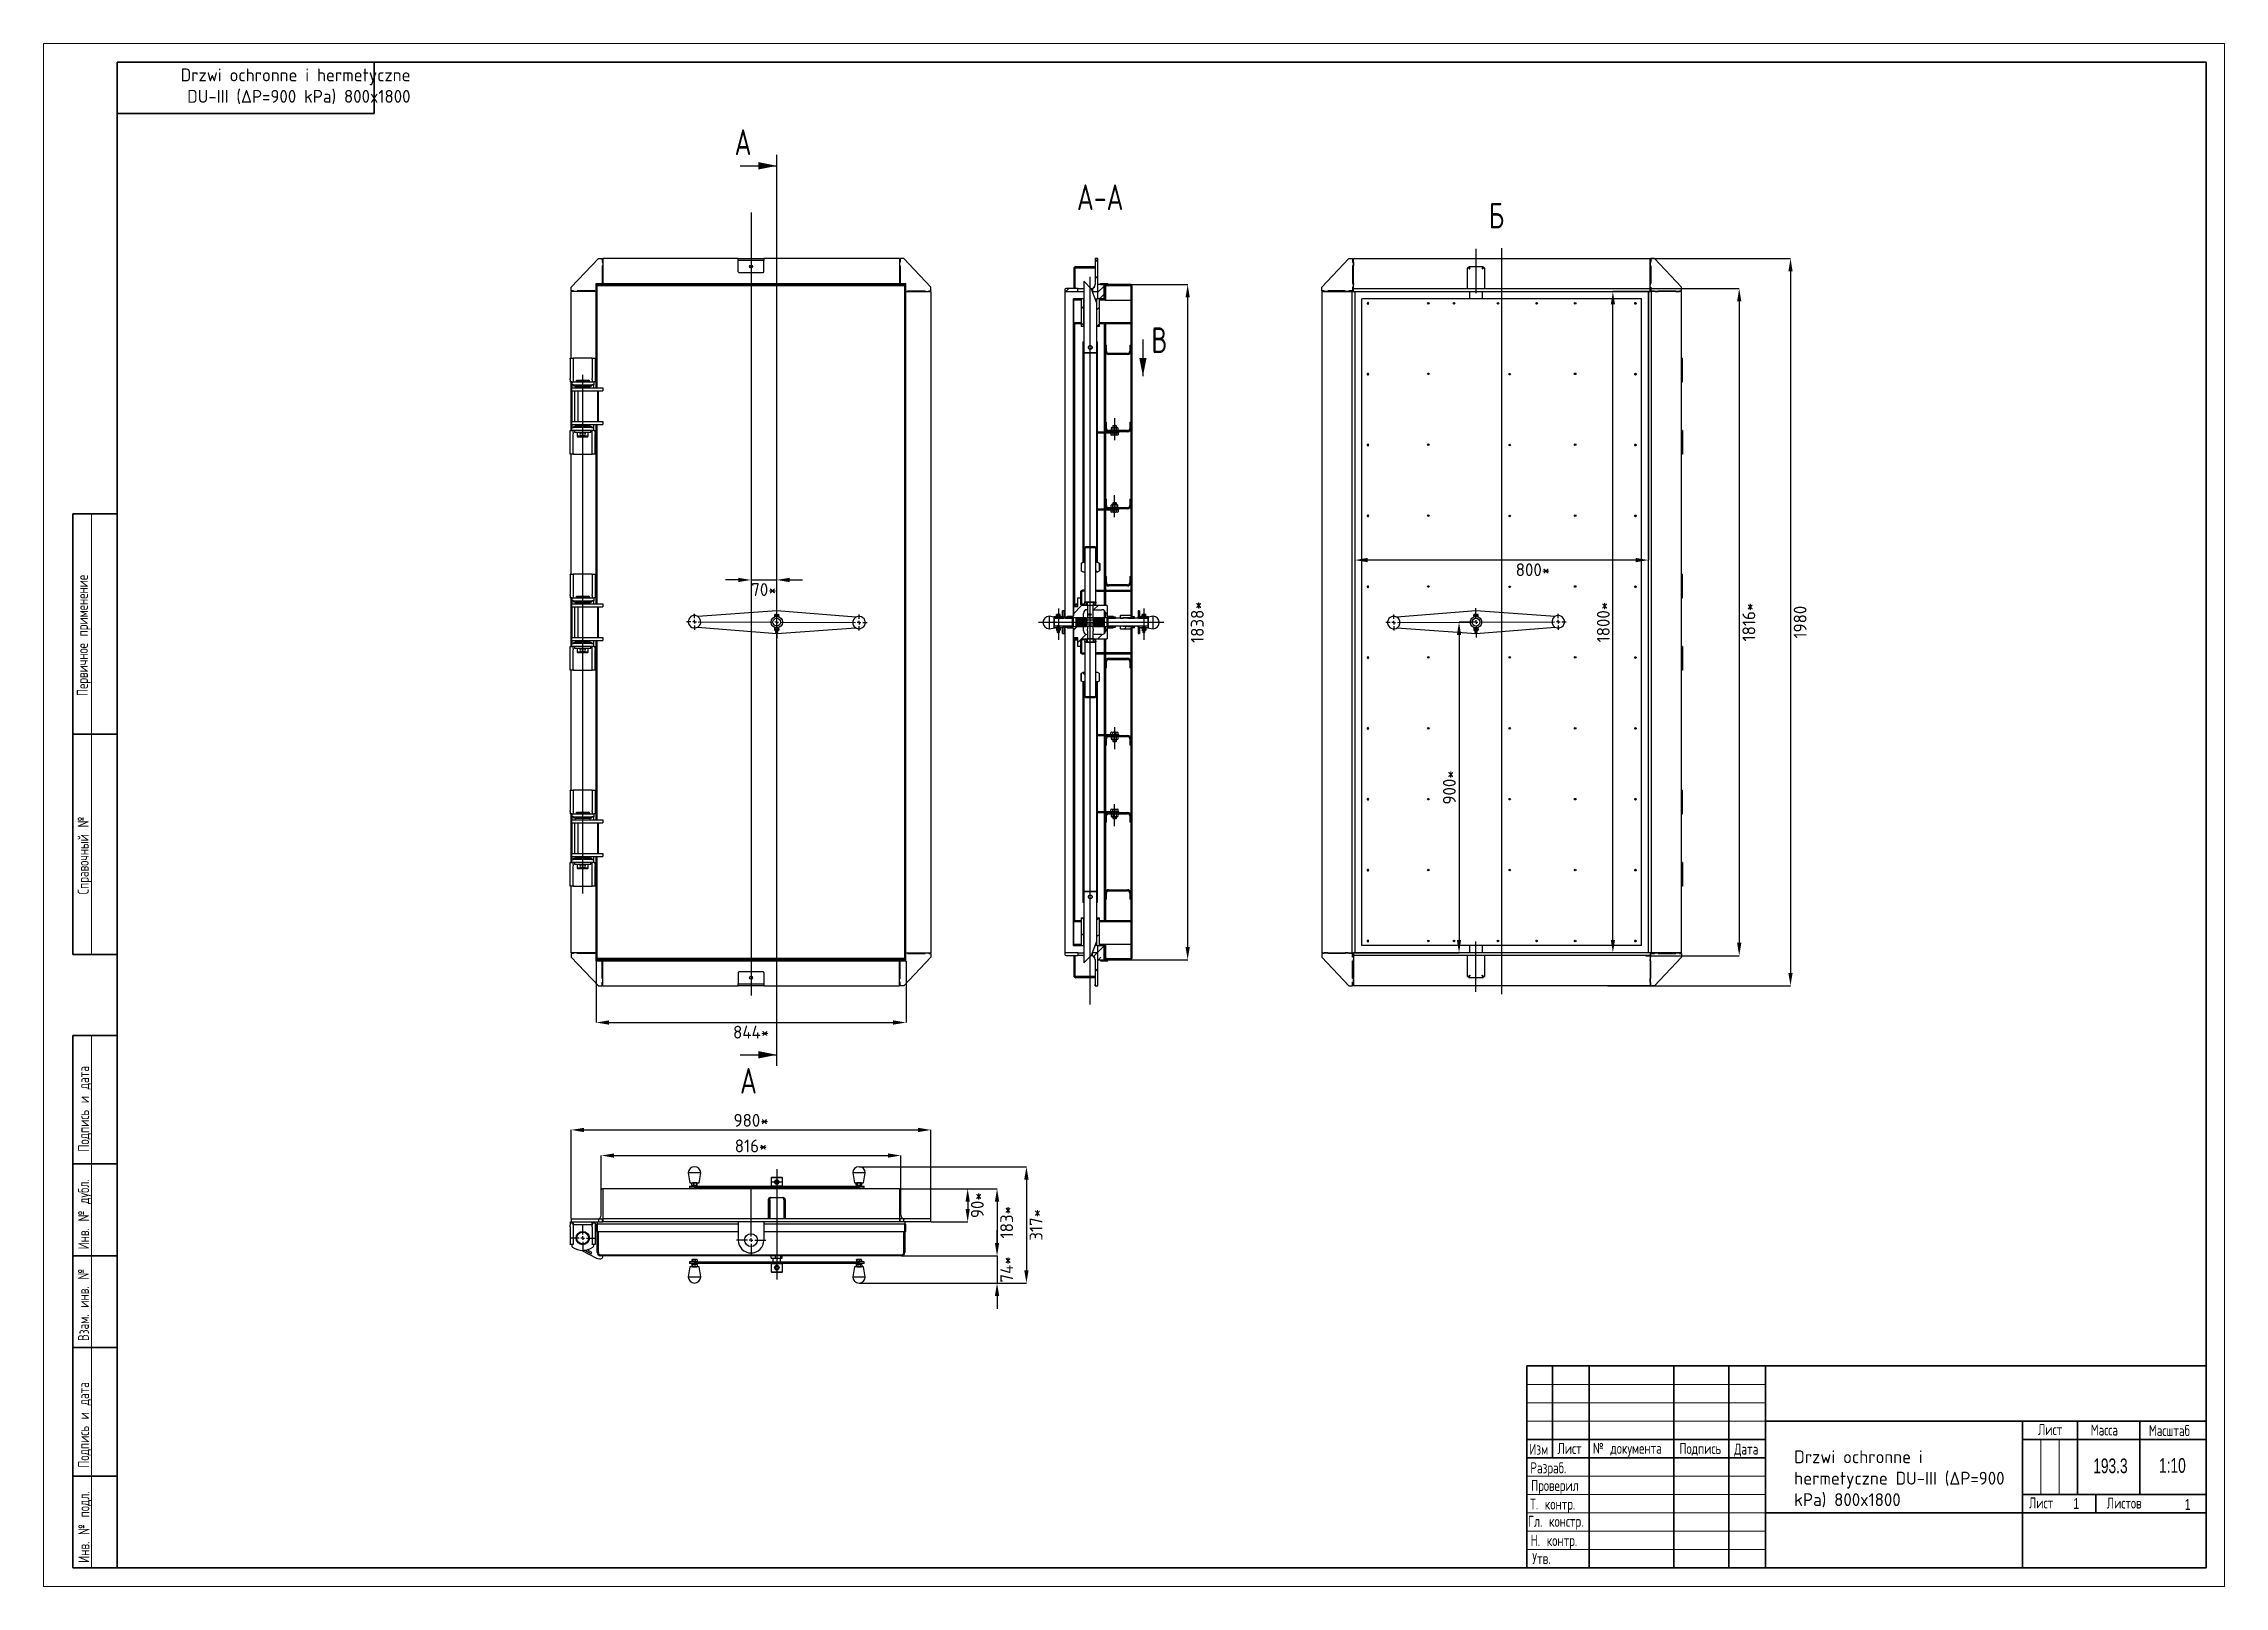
# Model space of a CAD drawing. Header units: millimetres. Extents: x 0 to 594, y 0 to 420.
import ezdxf

# ---------------------------------------------------------------- set-up
doc = ezdxf.new("R2010")
doc.units = ezdxf.units.MM
doc.header["$PDSIZE"] = -1
doc.layers.add('FORMAT', color=7, linetype='Continuous')
doc.layers.add('HIDDEN', color=30, linetype='Continuous')
doc.styles.add('GOST-2.304_Type-B', font='')
doc.styles.add('SLDTEXTSTYLE0', font='TXT', dxfattribs={"width": 0.7, "bigfont": 'bigfont'})
doc.styles.add('SLDTEXTSTYLE1', font='TXT', dxfattribs={"width": 0.7})
doc.styles.get('GOST-2.304_Type-B').set_extended_font_data('GOST Common')
doc.dimstyles.new('SLDDIMSTYLE0', dxfattribs={"dimtxt": 3.5, "dimasz": 3.5, "dimexe": 0, "dimexo": 0.0625, "dimgap": 0.875, "dimtad": 2, "dimdec": 1, "dimlfac": 10, "dimrnd": 1e-09, "dimzin": 12, "dimdsep": 46, "dimtxsty": 'SLDTEXTSTYLE1', "dimsah": 1, "dimcen": 0.09, "dimadec": 0, "dimazin": 3, "dimtfac": 1, "dimtdec": 1, "dimtmove": 0, "dimatfit": 0, "dimfxl": 1, "dimfrac": 2, "dimtolj": 1, "dimtzin": 12, "dimarcsym": 0})

msp = doc.modelspace()

# ---------------------------------------------------------------- texts
at = {"color": 7, "linetype": 'Continuous', "lineweight": 0}
for s, insert, char_height, attachment_point, style in [('Drzwi ochronne i hermetyczne\\PDU-III (ΔР=900 kPa) 800x1800', (99.939, 413.234), 3.5, 3, 'GOST-2.304_Type-B'), ('Лист', (543.232, 44.186), 3, 1, 'SLDTEXTSTYLE0'), ('Масса', (557.584, 44.064), 3, 1, 'SLDTEXTSTYLE0'), ('Масштаб', (573.413, 43.909), 3, 1, 'SLDTEXTSTYLE0'), ('Изм', (404.675, 38.803), 3, 1, 'SLDTEXTSTYLE0'), ('Лист', (412.349, 39.038), 3, 1, 'SLDTEXTSTYLE0'), ('№ документа', (421.986, 39.093), 3, 1, 'SLDTEXTSTYLE0'), ('Подпись', (445.56, 39.038), 3, 1, 'SLDTEXTSTYLE0'), ('Дата', (460.476, 38.882), 3, 1, 'SLDTEXTSTYLE0'), ('Разраб.', (404.954, 33.77), 3, 1, 'SLDTEXTSTYLE0'), ('193.3', (562.961, 34.813), 4, 2, 'SLDTEXTSTYLE1'), ('1:10', (579.835, 34.918), 4, 2, 'SLDTEXTSTYLE1'), ('Т. контр.', (404.892, 23.905), 3, 1, 'SLDTEXTSTYLE0'), ('Проверил', (405.162, 28.97), 3, 1, 'SLDTEXTSTYLE0'), ('Лист', (540.774, 24.216), 3, 1, 'SLDTEXTSTYLE0'), ('1', (552.863, 24.062), 3, 1, 'SLDTEXTSTYLE1'), ('Листов', (561.962, 24.178), 3, 1, 'SLDTEXTSTYLE0'), ('1', (583.224, 23.811), 3, 1, 'SLDTEXTSTYLE1'), ('Гл. констр.', (404.296, 19.203), 3, 1, 'SLDTEXTSTYLE0'), ('Н. контр.', (405.033, 13.993), 3, 1, 'SLDTEXTSTYLE0'), ('Утв.', (405.461, 9.092), 3, 1, 'SLDTEXTSTYLE0')]:
    msp.add_mtext(s, dxfattribs=dict(at, insert=insert, char_height=char_height, attachment_point=attachment_point, style=style))
at = {"color": 7, "linetype": 'Continuous', "lineweight": 0, "char_height": 3, "attachment_point": 1, "rotation": 90, "style": 'SLDTEXTSTYLE0'}
for s, insert in [('Первичное применение', (9.066, 242.389)), ('Справочный №', (9.271, 188.4)), ('Подпись и дата', (9.403, 118.347)), ('Инв. № дубл.', (9.384, 91.754)), ('Взам. инв. №', (9.342, 66.804)), ('Подпись и дата', (9.398, 32.301)), ('Инв. № подл.', (9.455, 6.408))]:
    msp.add_mtext(s, dxfattribs=dict(at, insert=insert))
at = {"color": 7, "linetype": 'Continuous', "lineweight": 0, "insert": (476.821, 37.025), "char_height": 3.5, "width": 60.11786, "attachment_point": 1, "style": 'GOST-2.304_Type-B'}
msp.add_mtext('Drzwi ochronne i hermetyczne DU-III (ΔР=900 kPa) 800x1800', dxfattribs=at)
at = {"layer": 'FORMAT', "char_height": 7, "style": 'SLDTEXTSTYLE0'}
for s, insert, attachment_point in [('А', (188.216, 396.67), 1), ('А-А', (287.795, 381.687), 2), ('Б', (395.742, 376.675), 2), ('В', (301.751, 342.761), 1), ('А', (189.697, 141.163), 1)]:
    msp.add_mtext(s, dxfattribs=dict(at, insert=insert, attachment_point=attachment_point))

# ---------------------------------------------------------------- blocks, each defined once
blk = doc.blocks.new('_D')
at = {"layer": 'Defpoints', "color": 0, "transparency": 16777216}
for p in [(192.7, 374.02), (199.7, 273.99), (199.7, 262.5)]:
    blk.add_point(p, dxfattribs=at)
at = {"layer": 'FORMAT', "color": 0, "lineweight": -2, "transparency": 16777216}
for p, q in [((192.7, 373.96), (192.7, 273.99)), ((189.2, 273.99), (185.7, 273.99)), ((192.7, 273.99), (199.7, 273.99)), ((199.7, 262.57), (199.7, 273.99)), ((203.2, 273.99), (206.7, 273.99))]:
    blk.add_line(p, q, dxfattribs=at)
at = {"layer": 'FORMAT', "color": 0, "transparency": 16777216}
for points in [[(189.2, 274.58), (189.2, 273.41), (192.7, 273.99)], [(203.2, 274.58), (203.2, 273.41), (199.7, 273.99)]]:
    blk.add_solid(points, dxfattribs=at)
at = {"layer": 'FORMAT', "color": 0, "transparency": 16777216, "insert": (196.2, 273.12), "char_height": 3.5, "attachment_point": 2, "style": 'GOST-2.304_Type-B'}
blk.add_mtext('\\A1;70*', dxfattribs=at)
blk = doc.blocks.new('_D_1')
at = {"layer": 'Defpoints', "color": 0, "transparency": 16777216}
for p in [(150.5, 170.3), (234.9, 170.3), (234.9, 153.5)]:
    blk.add_point(p, dxfattribs=at)
at = {"layer": 'FORMAT', "color": 0, "lineweight": -2, "transparency": 16777216}
for p, q in [((150.5, 170.24), (150.5, 153.5)), ((234.9, 170.24), (234.9, 153.5)), ((154, 153.5), (231.4, 153.5))]:
    blk.add_line(p, q, dxfattribs=at)
at = {"layer": 'FORMAT', "color": 0, "transparency": 16777216}
for points in [[(154, 154.09), (154, 152.92), (150.5, 153.5)], [(231.4, 154.09), (231.4, 152.92), (234.9, 153.5)]]:
    blk.add_solid(points, dxfattribs=at)
at = {"layer": 'FORMAT', "color": 0, "transparency": 16777216, "insert": (192.7, 152.63), "char_height": 3.5, "attachment_point": 2, "style": 'GOST-2.304_Type-B'}
blk.add_mtext('\\A1;844*', dxfattribs=at)
blk = doc.blocks.new('SW_CENTERMARKSYMBOL_0')
at = {"layer": 'FORMAT', "color": 0}
for p, q in [((22.4, 0.89), (22.43, 6.18)), ((-1, 0), (-2.2, 0.01)), ((0, 0), (-0.5, 0)), ((0, 1), (0.01, 2.2)), ((0, 0), (0, 0.5)), ((0, 0), (0, -0.5)), ((0, 0), (0.5, 0)), ((22.4, -0.11), (22.4, 0.39)), ((44.8, 0.79), (44.81, 1.99)), ((44.8, -0.21), (44.8, 0.29)), ((0, -1), (-0.01, -2.2)), ((1, 0), (21.4, -0.1)), ((22.4, -0.11), (21.9, -0.1)), ((22.39, -1.11), (22.36, -7.98)), ((22.4, -0.11), (22.4, -0.61)), ((22.4, -0.11), (22.9, -0.11)), ((23.4, -0.11), (43.8, -0.21)), ((44.8, -0.21), (44.3, -0.21)), ((44.79, -1.21), (44.79, -2.41)), ((44.8, -0.21), (44.8, -0.71)), ((44.8, -0.21), (45.3, -0.22)), ((45.8, -0.22), (47, -0.22))]:
    blk.add_line(p, q, dxfattribs=at)
blk = doc.blocks.new('_D_7')
at = {"layer": 'Defpoints', "color": 0, "transparency": 16777216}
for p in [(234.9, 114.26), (234.9, 82.58), (267.7, 82.58)]:
    blk.add_point(p, dxfattribs=at)
at = {"layer": 'FORMAT', "color": 0, "lineweight": -2, "transparency": 16777216}
for p, q in [((234.96, 114.26), (267.7, 114.26)), ((267.7, 110.76), (267.7, 86.08)), ((234.96, 82.58), (267.7, 82.58))]:
    blk.add_line(p, q, dxfattribs=at)
at = {"layer": 'FORMAT', "color": 0, "transparency": 16777216}
for points in [[(267.11, 110.76), (268.28, 110.76), (267.7, 114.26)], [(267.11, 86.08), (268.28, 86.08), (267.7, 82.58)]]:
    blk.add_solid(points, dxfattribs=at)
at = {"layer": 'FORMAT', "color": 0, "transparency": 16777216, "insert": (268.57, 98.42), "char_height": 3.5, "attachment_point": 2, "rotation": 90, "style": 'GOST-2.304_Type-B'}
blk.add_mtext('\\A1;317*', dxfattribs=at)
blk = doc.blocks.new('_D_8')
at = {"layer": 'Defpoints', "color": 0, "transparency": 16777216}
for p in [(233.7, 89.97), (234.9, 82.58), (259.7, 82.58)]:
    blk.add_point(p, dxfattribs=at)
at = {"layer": 'FORMAT', "color": 0, "lineweight": -2, "transparency": 16777216}
for p, q in [((259.7, 93.47), (259.7, 96.97)), ((233.76, 89.97), (259.7, 89.97)), ((259.7, 89.97), (259.7, 82.58)), ((234.96, 82.58), (259.7, 82.58)), ((259.7, 79.08), (259.7, 75.58))]:
    blk.add_line(p, q, dxfattribs=at)
at = {"layer": 'FORMAT', "color": 0, "transparency": 16777216}
for points in [[(259.11, 93.47), (260.28, 93.47), (259.7, 89.97)], [(259.11, 79.08), (260.28, 79.08), (259.7, 82.58)]]:
    blk.add_solid(points, dxfattribs=at)
at = {"layer": 'FORMAT', "color": 0, "transparency": 16777216, "insert": (260.57, 86.27), "char_height": 3.5, "attachment_point": 2, "rotation": 90, "style": 'GOST-2.304_Type-B'}
blk.add_mtext('\\A1;74*', dxfattribs=at)
blk = doc.blocks.new('_D_9')
at = {"layer": 'Defpoints', "color": 0, "transparency": 16777216}
for p in [(233.1, 108.27), (233.7, 89.97), (259.7, 89.97)]:
    blk.add_point(p, dxfattribs=at)
at = {"layer": 'FORMAT', "color": 0, "lineweight": -2, "transparency": 16777216}
for p, q in [((233.16, 108.27), (259.7, 108.27)), ((259.7, 104.77), (259.7, 93.47)), ((233.76, 89.97), (259.7, 89.97))]:
    blk.add_line(p, q, dxfattribs=at)
at = {"layer": 'FORMAT', "color": 0, "transparency": 16777216}
for points in [[(259.11, 104.77), (260.28, 104.77), (259.7, 108.27)], [(259.11, 93.47), (260.28, 93.47), (259.7, 89.97)]]:
    blk.add_solid(points, dxfattribs=at)
at = {"layer": 'FORMAT', "color": 0, "transparency": 16777216, "insert": (260.57, 99.12), "char_height": 3.5, "attachment_point": 2, "rotation": 90, "style": 'GOST-2.304_Type-B'}
blk.add_mtext('\\A1;183*', dxfattribs=at)
blk = doc.blocks.new('_D_10')
at = {"layer": 'Defpoints', "color": 0, "transparency": 16777216}
for p in [(233.1, 108.27), (241.7, 99.27), (251.7, 99.27)]:
    blk.add_point(p, dxfattribs=at)
at = {"layer": 'FORMAT', "color": 0, "lineweight": -2, "transparency": 16777216}
for p, q in [((233.16, 108.27), (251.7, 108.27)), ((251.7, 104.77), (251.7, 102.77)), ((241.76, 99.27), (251.7, 99.27))]:
    blk.add_line(p, q, dxfattribs=at)
at = {"layer": 'FORMAT', "color": 0, "transparency": 16777216}
for points in [[(251.11, 104.77), (252.28, 104.77), (251.7, 108.27)], [(251.11, 102.77), (252.28, 102.77), (251.7, 99.27)]]:
    blk.add_solid(points, dxfattribs=at)
at = {"layer": 'FORMAT', "color": 0, "transparency": 16777216, "insert": (252.57, 103.77), "char_height": 3.5, "attachment_point": 2, "rotation": 90, "style": 'GOST-2.304_Type-B'}
blk.add_mtext('\\A1;90*', dxfattribs=at)
blk = doc.blocks.new('_D_11')
at = {"layer": 'Defpoints', "color": 0, "transparency": 16777216}
for p in [(233.5, 117.29), (151.9, 107.94), (233.5, 107.94)]:
    blk.add_point(p, dxfattribs=at)
at = {"layer": 'FORMAT', "color": 0, "lineweight": -2, "transparency": 16777216}
for p, q in [((151.9, 108), (151.9, 117.29)), ((155.4, 117.29), (230, 117.29)), ((233.5, 108), (233.5, 117.29))]:
    blk.add_line(p, q, dxfattribs=at)
at = {"layer": 'FORMAT', "color": 0, "transparency": 16777216}
for points in [[(155.4, 117.87), (155.4, 116.7), (151.9, 117.29)], [(230, 117.87), (230, 116.7), (233.5, 117.29)]]:
    blk.add_solid(points, dxfattribs=at)
at = {"layer": 'FORMAT', "color": 0, "transparency": 16777216, "insert": (192.7, 121.66), "char_height": 3.5, "attachment_point": 2, "style": 'GOST-2.304_Type-B'}
blk.add_mtext('\\A1;816*', dxfattribs=at)
blk = doc.blocks.new('_D_12')
at = {"layer": 'Defpoints', "color": 0, "transparency": 16777216}
for p in [(241.7, 124.26), (143.7, 100.07), (241.7, 100.07)]:
    blk.add_point(p, dxfattribs=at)
at = {"layer": 'FORMAT', "color": 0, "lineweight": -2, "transparency": 16777216}
for p, q in [((143.7, 100.13), (143.7, 124.26)), ((147.2, 124.26), (238.2, 124.26)), ((241.7, 100.13), (241.7, 124.26))]:
    blk.add_line(p, q, dxfattribs=at)
at = {"layer": 'FORMAT', "color": 0, "transparency": 16777216}
for points in [[(147.2, 124.84), (147.2, 123.67), (143.7, 124.26)], [(238.2, 124.84), (238.2, 123.67), (241.7, 124.26)]]:
    blk.add_solid(points, dxfattribs=at)
at = {"layer": 'FORMAT', "color": 0, "transparency": 16777216, "insert": (192.7, 128.63), "char_height": 3.5, "attachment_point": 2, "style": 'GOST-2.304_Type-B'}
blk.add_mtext('\\A1;980*', dxfattribs=at)
blk = doc.blocks.new('SW_CENTERMARKSYMBOL_1')
at = {"layer": 'FORMAT', "color": 0}
for p, q in [((-1, 0), (-3.55, 0)), ((0, 0), (-0.5, 0)), ((0, 1), (0, 3.55)), ((0, 0), (0, 0.5)), ((0, 0), (0, -0.5)), ((0, 0), (0.5, 0)), ((1, 0), (3.55, 0)), ((0, -1), (0, -3.55))]:
    blk.add_line(p, q, dxfattribs=at)
blk = doc.blocks.new('SW_CENTERMARKSYMBOL_2')
at = {"layer": 'FORMAT', "color": 0}
for p, q in [((0, 1), (0, 13.83)), ((-1, 0), (-4, 0)), ((0, 0), (-0.5, 0)), ((0, 0), (0, 0.5)), ((0, 0), (0, -0.5)), ((0, 0), (0.5, 0)), ((1, 0), (4, 0)), ((0, -1), (0, -4))]:
    blk.add_line(p, q, dxfattribs=at)
blk = doc.blocks.new('SW_HATCH_0')
at = {"color": 0, "linetype": 'Continuous', "lineweight": 18}
for p, q in [((0, 197.57), (-0.8, 196.77)), ((-6.6, 190.7), (-6.3, 190.4)), ((-6.57, 195.16), (-6.3, 194.89)), ((-2.51, 195.58), (-2.21, 195.28)), ((0, 193.08), (-0.8, 192.28)), ((1.7, 190.29), (0, 188.59)), ((2.4, 190.98), (2.1, 190.68)), ((2.41, 190.66), (2.69, 190.38)), ((6.88, 190.68), (7.18, 190.38)), ((-7.98, 189.58), (-8.78, 188.78)), ((-6.7, 186.38), (-6.8, 186.28)), ((-6.29, 186.78), (-6.59, 186.48)), ((-3.91, 184.68), (-4.6, 183.99)), ((0.4, 184.5), (-0.29, 183.81)), ((1.7, 188.04), (0.44, 186.78)), ((1.7, 186.89), (1.78, 186.81)), ((9.3, 188.91), (9, 188.61)), ((9.3, 184.41), (9, 184.11)), ((-6.7, 184.13), (-6.8, 184.03)), ((-6.7, 181.89), (-6.8, 181.79)), ((-6.7, 179.64), (-6.8, 179.54)), ((-5.17, 180.28), (-4.87, 179.98)), ((-3.91, 180.19), (-4.6, 179.5)), ((0.4, 180.01), (-0.26, 179.35)), ((3.81, 180.28), (4.11, 179.98)), ((8.3, 180.28), (8.6, 179.98)), ((9.3, 179.92), (9, 179.62)), ((-6.7, 177.4), (-6.8, 177.3)), ((-6.7, 175.15), (-6.8, 175.05)), ((-6.7, 172.91), (-6.8, 172.81)), ((-1.6, 173.51), (-2.04, 173.07)), ((-0.1, 175.01), (-0.3, 174.81)), ((2.3, 172.92), (2, 172.62)), ((9.3, 175.43), (9, 175.13)), ((-6.7, 170.66), (-6.8, 170.56)), ((-6.7, 168.41), (-6.8, 168.31)), ((-3.9, 171.21), (-4.1, 171.01)), ((-3.9, 166.72), (-4.1, 166.52)), ((-0.1, 170.52), (-0.3, 170.32)), ((5.8, 171.93), (5.5, 171.63)), ((9.3, 170.94), (9, 170.64)), ((9.3, 166.45), (9, 166.15)), ((-6.7, 166.17), (-6.8, 166.07)), ((-6.7, 163.92), (-6.8, 163.82)), ((-6.7, 161.68), (-6.8, 161.58)), ((-3.9, 162.23), (-4.1, 162.03)), ((-0.1, 166.03), (-0.3, 165.83)), ((-0.1, 161.54), (-0.3, 161.34)), ((9.3, 161.96), (9, 161.66)), ((-6.7, 159.43), (-6.8, 159.33)), ((-6.7, 157.19), (-6.8, 157.09)), ((-6.7, 154.94), (-6.8, 154.84)), ((-3.9, 157.74), (-4.1, 157.54)), ((-0.1, 157.05), (-0.3, 156.85)), ((9.3, 157.47), (9, 157.17)), ((-6.7, 152.7), (-6.8, 152.6)), ((-6.7, 150.45), (-6.8, 150.35)), ((-3.9, 153.25), (-4.1, 153.05)), ((-3.9, 148.76), (-4.1, 148.56)), ((-0.1, 152.56), (-0.3, 152.36)), ((2.03, 150.63), (2.33, 150.33)), ((2.77, 150.95), (2.54, 150.71)), ((7.25, 150.93), (6.95, 150.63)), ((8.95, 152.63), (8.65, 152.33)), ((9.3, 152.98), (9, 152.68)), ((-6.7, 148.21), (-6.8, 148.11)), ((-6.7, 145.96), (-6.8, 145.86)), ((-6.7, 143.72), (-6.8, 143.62)), ((-3.9, 144.27), (-4.1, 144.07)), ((-0.1, 148.07), (-0.3, 147.87)), ((-0.1, 143.58), (-0.3, 143.38)), ((9.3, 148.49), (9, 148.19)), ((9.3, 144), (9, 143.7)), ((-6.7, 141.47), (-6.8, 141.37)), ((-6.7, 139.23), (-6.8, 139.13)), ((-3.9, 139.78), (-4.1, 139.58)), ((-0.1, 139.09), (-0.3, 138.89)), ((9.3, 139.51), (9, 139.21)), ((-6.7, 134.74), (-6.8, 134.64)), ((-6.7, 132.49), (-6.8, 132.39)), ((-3.9, 135.29), (-4.1, 135.09)), ((-3.9, 130.8), (-4.1, 130.6)), ((-0.1, 134.6), (-0.3, 134.4)), ((2.02, 132.23), (2, 132.21)), ((9.3, 135.02), (9, 134.72)), ((-6.7, 130.25), (-6.8, 130.15)), ((-6.7, 128), (-6.8, 127.9)), ((-6.7, 125.76), (-6.8, 125.66)), ((-3.9, 126.31), (-4.1, 126.11)), ((-0.1, 130.11), (-0.3, 129.91)), ((-0.1, 125.62), (-0.3, 125.42)), ((0.58, 129.63), (0.88, 129.33)), ((4.21, 129.93), (3.91, 129.63)), ((5.07, 129.63), (5.37, 129.33)), ((8.8, 130.03), (8.55, 129.79)), ((9.3, 130.53), (9, 130.23)), ((9.3, 126.04), (9, 125.74)), ((-6.7, 123.51), (-6.8, 123.41)), ((-6.7, 121.27), (-6.8, 121.17)), ((-6.7, 119.02), (-6.8, 118.92)), ((-3.9, 121.82), (-4.1, 121.62)), ((-0.1, 121.13), (-0.3, 120.93)), ((9.3, 121.55), (9, 121.25)), ((-6.7, 116.78), (-6.8, 116.68)), ((-6.7, 114.53), (-6.8, 114.43)), ((-3.9, 117.33), (-4.1, 117.13)), ((-0.1, 116.64), (-0.3, 116.44)), ((9.3, 117.06), (9, 116.76)), ((-6.7, 112.29), (-6.8, 112.19)), ((-6.7, 110.04), (-6.8, 109.94)), ((-6.7, 107.8), (-6.8, 107.7)), ((-0.6, 112.85), (-0.26, 112.51)), ((0.28, 107.48), (0.58, 107.18)), ((2.3, 110.06), (2, 109.76)), ((4.77, 107.48), (5.07, 107.18)), ((5.66, 108.93), (5.36, 108.63)), ((9.3, 112.57), (9, 112.27)), ((9.3, 108.08), (9, 107.78)), ((-6.7, 105.55), (-6.8, 105.45)), ((-6.7, 103.31), (-6.8, 103.21)), ((-6.7, 101.06), (-6.8, 100.96)), ((-4.45, 103.31), (-6.7, 101.06)), ((0.04, 103.31), (-1.1, 102.18)), ((-0.94, 104.21), (-0.7, 103.97)), ((2.54, 101.32), (2.04, 100.82)), ((9.3, 103.59), (9, 103.29)), ((11.35, 101.15), (10.95, 100.75)), ((-12.05, 97.36), (-11.92, 97.23)), ((-10.5, 100.3), (-10.04, 99.84)), ((-7.88, 97.68), (-7.69, 97.49)), ((-7.33, 100.43), (-7.72, 100.05)), ((-6.7, 96.57), (-6.8, 96.47)), ((-5.76, 97.52), (-6.7, 96.57)), ((-3.32, 95.46), (-5.5, 93.28)), ((1.1, 95.39), (-0.04, 94.25)), ((2.54, 96.83), (2.04, 96.33)), ((3.23, 97.52), (2.84, 97.13)), ((3.37, 99.91), (3.2, 100.08)), ((6.29, 100.58), (6, 100.29)), ((7.76, 97.56), (7.18, 96.98)), ((11.35, 96.66), (10.95, 96.26)), ((11.92, 100.33), (12.2, 100.05)), ((-6.7, 94.33), (-6.8, 94.23)), ((-6.7, 92.08), (-6.8, 91.98)), ((-6.7, 89.84), (-6.8, 89.74)), ((-0.3, 90.1), (-0.28, 90.08)), ((3.91, 90.38), (4.21, 90.08)), ((8.4, 90.38), (8.7, 90.08)), ((9.3, 94.61), (9, 94.31)), ((9.3, 90.12), (9, 89.82)), ((-6.7, 87.59), (-6.8, 87.49)), ((-6.7, 85.35), (-6.8, 85.25)), ((-4.21, 85.03), (-3.6, 84.42)), ((2.3, 87.61), (2, 87.31)), ((3.62, 88.93), (3.32, 88.63)), ((8.11, 88.93), (7.81, 88.63)), ((9.3, 85.63), (9, 85.33)), ((-6.7, 83.1), (-6.8, 83)), ((-6.7, 80.86), (-6.8, 80.76)), ((-6.7, 78.61), (-6.8, 78.51)), ((-3.9, 81.41), (-4.1, 81.21)), ((-0.1, 80.72), (-0.3, 80.52)), ((9.3, 81.14), (9, 80.84)), ((-6.7, 76.37), (-6.8, 76.27)), ((-6.7, 74.12), (-6.8, 74.02)), ((-6.7, 71.88), (-6.8, 71.78)), ((-3.9, 76.92), (-4.1, 76.72)), ((-3.9, 72.43), (-4.1, 72.23)), ((-0.1, 76.23), (-0.3, 76.03)), ((-0.1, 71.74), (-0.3, 71.54)), ((9.3, 76.65), (9, 76.35)), ((9.3, 72.16), (9, 71.86)), ((-6.7, 69.63), (-6.8, 69.53)), ((-6.7, 67.39), (-6.8, 67.29)), ((-3.9, 67.94), (-4.1, 67.74)), ((-0.1, 67.25), (-0.3, 67.05)), ((3.61, 68.23), (3.91, 67.93)), ((5.07, 67.93), (4.77, 67.63)), ((8.91, 67.29), (8.65, 67.02)), ((9.3, 67.67), (9, 67.37)), ((-6.7, 65.14), (-6.8, 65.04)), ((-6.7, 62.9), (-6.8, 62.8)), ((-6.7, 60.65), (-6.8, 60.55)), ((-3.9, 63.45), (-4.1, 63.25)), ((-0.1, 62.76), (-0.3, 62.56)), ((9.3, 63.18), (9, 62.88)), ((-6.7, 58.41), (-6.8, 58.31)), ((-6.7, 56.16), (-6.8, 56.06)), ((-6.7, 53.92), (-6.8, 53.82)), ((-3.9, 58.96), (-4.1, 58.76)), ((-3.9, 54.47), (-4.1, 54.27)), ((-0.1, 58.27), (-0.3, 58.07)), ((-0.1, 53.78), (-0.3, 53.58)), ((9.3, 58.69), (9, 58.39)), ((9.3, 54.2), (9, 53.9)), ((-6.7, 51.67), (-6.8, 51.57)), ((-6.7, 49.43), (-6.8, 49.33)), ((-3.9, 49.98), (-4.1, 49.78)), ((-0.1, 49.29), (-0.3, 49.09)), ((9.3, 49.71), (9, 49.41)), ((-6.7, 47.18), (-6.8, 47.08)), ((-6.7, 44.94), (-6.8, 44.84)), ((-6.7, 42.69), (-6.8, 42.59)), ((-3.9, 45.49), (-4.1, 45.29)), ((-0.1, 44.8), (-0.3, 44.6)), ((2.16, 47.23), (2.46, 46.93)), ((6.52, 46.93), (6.22, 46.63)), ((8.95, 44.87), (8.65, 44.57)), ((9.3, 45.22), (9, 44.92)), ((-6.7, 40.45), (-6.8, 40.35)), ((-6.7, 38.2), (-6.8, 38.1)), ((-6.7, 35.96), (-6.8, 35.86)), ((-3.9, 41), (-4.1, 40.8)), ((-3.9, 36.51), (-4.1, 36.31)), ((-0.1, 40.31), (-0.3, 40.11)), ((-0.1, 35.82), (-0.3, 35.62)), ((9.3, 40.73), (9, 40.43)), ((9.3, 36.24), (9, 35.94)), ((-6.7, 33.71), (-6.8, 33.61)), ((-6.7, 31.47), (-6.8, 31.37)), ((-3.9, 32.02), (-4.1, 31.82)), ((-0.1, 31.33), (-0.3, 31.13)), ((9.3, 31.75), (9, 31.45)), ((-6.7, 29.22), (-6.8, 29.12)), ((-6.7, 26.98), (-6.8, 26.88)), ((-6.7, 24.73), (-6.8, 24.63)), ((-3.9, 27.53), (-4.1, 27.33)), ((-0.1, 26.84), (-0.3, 26.64)), ((2.3, 24.75), (2, 24.45)), ((3.48, 25.93), (3.18, 25.63)), ((7.97, 25.93), (7.67, 25.63)), ((9.3, 27.26), (9, 26.96)), ((-6.7, 22.49), (-6.8, 22.39)), ((-6.7, 20.24), (-6.8, 20.14)), ((-6.7, 18), (-6.8, 17.9)), ((-4.17, 18.28), (-4.6, 17.85)), ((-3.9, 23.04), (-4.1, 22.84)), ((0.31, 18.27), (-0.29, 17.67)), ((9.3, 22.77), (9, 22.47)), ((9.3, 18.28), (9, 17.98)), ((-6.7, 15.75), (-6.8, 15.65)), ((-6.7, 13.51), (-6.8, 13.41)), ((-3.91, 14.05), (-4.6, 13.36)), ((0.4, 13.87), (-0.29, 13.18)), ((0.42, 17.54), (0.68, 17.28)), ((4.87, 17.58), (5.17, 17.28)), ((9.3, 13.79), (9, 13.49)), ((-6.7, 11.26), (-6.8, 11.16)), ((-6.6, 6.6), (-6.3, 6.3)), ((-0.2, 8.78), (-1.2, 7.78)), ((1.7, 10.68), (0, 8.98)), ((0.79, 7.53), (0.15, 6.88)), ((1.7, 8.44), (1.53, 8.27)), ((2, 10.98), (1.8, 10.78)), ((2.39, 6.88), (2.32, 6.81)), ((6.29, 7.18), (6.59, 6.88)), ((9.3, 9.3), (9, 9)), ((-2.28, 2.28), (-1.98, 1.98)), ((0, 4.49), (-0.8, 3.69)), ((0, 0), (-0.22, -0.22))]:
    blk.add_line(p, q, dxfattribs=at)
blk = doc.blocks.new('*D61')
at = {"layer": 'Defpoints', "color": 0, "transparency": 16777216}
for p in [(296.19, 354.4), (311.62, 354.4), (296.19, 170.6)]:
    blk.add_point(p, dxfattribs=at)
at = {"layer": 'FORMAT', "color": 0, "lineweight": -2, "transparency": 16777216}
for p, q in [((296.25, 354.4), (311.62, 354.4)), ((311.62, 174.1), (311.62, 350.9)), ((296.25, 170.6), (311.62, 170.6))]:
    blk.add_line(p, q, dxfattribs=at)
at = {"layer": 'FORMAT', "color": 0, "transparency": 16777216}
for points in [[(311.03, 350.9), (312.2, 350.9), (311.62, 354.4)], [(311.03, 174.1), (312.2, 174.1), (311.62, 170.6)]]:
    blk.add_solid(points, dxfattribs=at)
at = {"layer": 'FORMAT', "color": 0, "transparency": 16777216, "insert": (312.49, 262.5), "char_height": 3.5, "attachment_point": 2, "rotation": 90, "style": 'GOST-2.304_Type-B'}
blk.add_mtext('\\A1;1838*', dxfattribs=at)
blk = doc.blocks.new('_D_14')
at = {"layer": 'Defpoints', "color": 0, "transparency": 16777216}
for p in [(390.15, 262.5), (356.75, 172.5), (385.53, 172.5)]:
    blk.add_point(p, dxfattribs=at)
at = {"layer": 'FORMAT', "color": 0, "lineweight": -2, "transparency": 16777216}
for p, q in [((390.09, 262.5), (385.53, 262.5)), ((385.53, 259), (385.53, 176)), ((356.82, 172.5), (385.53, 172.5))]:
    blk.add_line(p, q, dxfattribs=at)
at = {"layer": 'FORMAT', "color": 0, "transparency": 16777216}
for points in [[(384.94, 259), (386.11, 259), (385.53, 262.5)], [(384.94, 176), (386.11, 176), (385.53, 172.5)]]:
    blk.add_solid(points, dxfattribs=at)
at = {"layer": 'FORMAT', "color": 0, "transparency": 16777216, "insert": (381.15, 217.5), "char_height": 3.5, "attachment_point": 2, "rotation": 90, "style": 'GOST-2.304_Type-B'}
blk.add_mtext('\\A1;900*', dxfattribs=at)
blk = doc.blocks.new('_D_15')
at = {"layer": 'Defpoints', "color": 0, "transparency": 16777216}
for p in [(427.44, 352.5), (437.55, 352.5), (437.55, 172.5)]:
    blk.add_point(p, dxfattribs=at)
at = {"layer": 'FORMAT', "color": 0, "lineweight": -2, "transparency": 16777216}
for p, q in [((437.49, 352.5), (427.44, 352.5)), ((427.44, 176), (427.44, 349)), ((437.49, 172.5), (427.44, 172.5))]:
    blk.add_line(p, q, dxfattribs=at)
at = {"layer": 'FORMAT', "color": 0, "transparency": 16777216}
for points in [[(426.86, 349), (428.02, 349), (427.44, 352.5)], [(426.86, 176), (428.02, 176), (427.44, 172.5)]]:
    blk.add_solid(points, dxfattribs=at)
at = {"layer": 'FORMAT', "color": 0, "transparency": 16777216, "insert": (423.07, 262.5), "char_height": 3.5, "attachment_point": 2, "rotation": 90, "style": 'GOST-2.304_Type-B'}
blk.add_mtext('\\A1;1800*', dxfattribs=at)
blk = doc.blocks.new('_D_16')
at = {"layer": 'Defpoints', "color": 0, "transparency": 16777216}
for p in [(357.15, 352.5), (437.15, 352.5), (357.15, 279.4)]:
    blk.add_point(p, dxfattribs=at)
at = {"layer": 'FORMAT', "color": 0, "lineweight": -2, "transparency": 16777216}
for p, q in [((357.15, 352.44), (357.15, 279.4)), ((437.15, 352.44), (437.15, 279.4)), ((433.65, 279.4), (360.65, 279.4))]:
    blk.add_line(p, q, dxfattribs=at)
at = {"layer": 'FORMAT', "color": 0, "transparency": 16777216}
for points in [[(360.65, 279.98), (360.65, 278.81), (357.15, 279.4)], [(433.65, 279.98), (433.65, 278.81), (437.15, 279.4)]]:
    blk.add_solid(points, dxfattribs=at)
at = {"layer": 'FORMAT', "color": 0, "transparency": 16777216, "insert": (405.66, 278.52), "char_height": 3.5, "attachment_point": 2, "style": 'GOST-2.304_Type-B'}
blk.add_mtext('\\A1;800*', dxfattribs=at)
blk = doc.blocks.new('SW_CENTERMARKSYMBOL_3')
at = {"layer": 'FORMAT', "color": 0}
for p, q in [((0, 0), (-0.5, 0)), ((0, 1), (-0.01, 2.2)), ((0, 0), (0, 0.5)), ((0, 0), (0, -0.5)), ((0, 0), (0.5, 0)), ((1, 0), (21.4, 0.1)), ((22.4, 0.11), (21.9, 0.1)), ((22.39, 1.11), (22.38, 3.93)), ((22.4, 0.11), (22.4, 0.61)), ((22.4, 0.11), (22.4, -0.39)), ((22.4, 0.11), (22.9, 0.11)), ((23.4, 0.11), (43.8, 0.21)), ((44.8, 0.21), (44.3, 0.21)), ((44.79, 1.21), (44.79, 2.41)), ((44.8, 0.21), (44.8, 0.71)), ((44.8, 0.21), (45.3, 0.22)), ((44.8, 0.21), (44.8, -0.29)), ((45.8, 0.22), (47, 0.22)), ((-1, 0), (-2.2, -0.01)), ((0, -1), (0.01, -2.2)), ((22.4, -0.89), (22.42, -4.08)), ((44.8, -0.79), (44.81, -1.99))]:
    blk.add_line(p, q, dxfattribs=at)
blk = doc.blocks.new('*D59')
at = {"layer": 'Defpoints', "color": 0, "transparency": 16777216}
for p in [(436.31, 353.3), (436.31, 171.7), (461.85, 171.7)]:
    blk.add_point(p, dxfattribs=at)
at = {"layer": 'FORMAT', "color": 0, "lineweight": -2, "transparency": 16777216}
for p, q in [((436.37, 353.3), (461.85, 353.3)), ((461.85, 349.8), (461.85, 175.2)), ((436.37, 171.7), (461.85, 171.7))]:
    blk.add_line(p, q, dxfattribs=at)
at = {"layer": 'FORMAT', "color": 0, "transparency": 16777216}
for points in [[(461.27, 349.8), (462.44, 349.8), (461.85, 353.3)], [(461.27, 175.2), (462.44, 175.2), (461.85, 171.7)]]:
    blk.add_solid(points, dxfattribs=at)
at = {"layer": 'FORMAT', "color": 0, "transparency": 16777216, "insert": (464.48, 262.5), "char_height": 3.5, "width": 7.35, "attachment_point": 5, "rotation": 90, "style": 'GOST-2.304_Type-B'}
blk.add_mtext('\\A1;1816*', dxfattribs=at)
blk = doc.blocks.new('*D60')
at = {"layer": 'Defpoints', "color": 0, "transparency": 16777216}
for p in [(425.93, 361.5), (425.93, 163.5), (475.82, 163.5)]:
    blk.add_point(p, dxfattribs=at)
at = {"layer": 'FORMAT', "color": 0, "lineweight": -2, "transparency": 16777216}
for p, q in [((425.99, 361.5), (475.82, 361.5)), ((475.82, 358), (475.82, 167)), ((425.99, 163.5), (475.82, 163.5))]:
    blk.add_line(p, q, dxfattribs=at)
at = {"layer": 'FORMAT', "color": 0, "transparency": 16777216}
for points in [[(475.24, 358), (476.4, 358), (475.82, 361.5)], [(475.24, 167), (476.4, 167), (475.82, 163.5)]]:
    blk.add_solid(points, dxfattribs=at)
at = {"layer": 'FORMAT', "color": 0, "transparency": 16777216, "insert": (478.44, 262.5), "char_height": 3.5, "attachment_point": 5, "rotation": 90, "style": 'GOST-2.304_Type-B'}
blk.add_mtext('\\A1;1980', dxfattribs=at)

# ---------------------------------------------------------------- dimensions: what is measured, and where the dimension line sits
at = {"layer": 'FORMAT'}
for base, p1, p2, picture, middle in [((199.697, 273.992), (192.697, 374.018), (199.697, 262.505), '_D', (196.197, 273.992)), ((357.154, 279.396), (437.154, 352.505), (357.154, 352.505), '_D_16', (405.659, 279.396)), ((234.897, 153.505), (150.497, 170.305), (234.897, 170.305), '_D_1', (192.697, 153.505)), ((233.497, 117.287), (151.897, 107.938), (233.497, 107.938), '_D_11', (192.697, 117.287))]:
    dim = msp.add_linear_dim(base=base, p1=p1, p2=p2, text='<>*', dimstyle='SLDDIMSTYLE0', override={"dimtxsty": 'GOST-2.304_Type-B'}, dxfattribs=at)
    dim.commit()
    dim.dimension.update_dxf_attribs({"geometry": picture, "text_midpoint": middle, "dimtype": 160})
dim = msp.add_linear_dim(base=(475.82, 163.505), p1=(425.926, 361.505), p2=(425.926, 163.505), angle=90, dimstyle='SLDDIMSTYLE0', override={"dimtxsty": 'GOST-2.304_Type-B'}, dxfattribs=at)
dim.commit()
dim.dimension.update_dxf_attribs({"geometry": '*D60', "text_midpoint": (478.445, 262.505)})
for base, p1, p2, angle, override, picture, middle in [((311.618, 354.405), (296.192, 170.605), (296.192, 354.405), 90, {"dimtxsty": 'GOST-2.304_Type-B'}, '*D61', (311.618, 262.505)), ((427.441, 352.505), (437.554, 172.505), (437.554, 352.505), 90, {"dimtxsty": 'GOST-2.304_Type-B'}, '_D_15', (427.441, 262.505)), ((461.853, 171.705), (436.312, 353.305), (436.312, 171.705), 90, {"dimtxsty": 'GOST-2.304_Type-B'}, '*D59', (461.853, 262.505)), ((385.526, 172.505), (390.154, 262.505), (356.754, 172.505), 90, {"dimtxsty": 'GOST-2.304_Type-B'}, '_D_14', (385.526, 217.505)), ((241.697, 124.258), (143.697, 100.068), (241.697, 100.068), 0, {"dimtxsty": 'GOST-2.304_Type-B'}, '_D_12', (192.697, 124.258)), ((267.697, 82.578), (234.897, 114.258), (234.897, 82.578), 90, {"dimdec": 0, "dimtxsty": 'GOST-2.304_Type-B'}, '_D_7', (267.697, 98.418)), ((259.697, 89.968), (233.097, 108.268), (233.697, 89.968), 90, {"dimdec": 0, "dimtxsty": 'GOST-2.304_Type-B'}, '_D_9', (259.697, 99.118)), ((251.697, 99.268), (233.097, 108.268), (241.697, 99.268), 90, {"dimtxsty": 'GOST-2.304_Type-B'}, '_D_10', (251.697, 103.768)), ((259.697, 82.578), (233.697, 89.968), (234.897, 82.578), 90, {"dimdec": 0, "dimtxsty": 'GOST-2.304_Type-B'}, '_D_8', (259.697, 86.273))]:
    dim = msp.add_linear_dim(base=base, p1=p1, p2=p2, angle=angle, text='<>*', dimstyle='SLDDIMSTYLE0', override=override, dxfattribs=at)
    dim.commit()
    dim.dimension.update_dxf_attribs({"geometry": picture, "text_midpoint": middle, "dimtype": 160})

# ---------------------------------------------------------------- linework, layer by layer
at = {"color": 7, "linetype": 'Continuous', "lineweight": 35}
for p, q in [((20, 415), (589, 415)), ((20, 415), (20, 5)), ((90, 401), (90, 415)), ((589, 415), (589, 5)), ((20, 401), (90, 401)), ((8, 172), (8, 292)), ((8, 292), (20, 292)), ((8, 232), (20, 232)), ((20, 172), (8, 172)), ((8, 5), (8, 150)), ((8, 150), (20, 150)), ((8, 115), (20, 115)), ((8, 90), (20, 90)), ((8, 65), (20, 65)), ((404, 5), (404, 60)), ((404, 60), (589, 60)), ((411, 60), (411, 35)), ((421, 60), (421, 5)), ((444, 60), (444, 5)), ((459, 60), (459, 5)), ((469, 60), (469, 5)), ((469, 45), (589, 45)), ((539, 5), (539, 45)), ((554, 45), (554, 25)), ((571, 45), (571, 25)), ((404, 40), (469, 40)), ((539, 40), (589, 40)), ((8, 30), (20, 30)), ((404, 35), (469, 35)), ((539, 25), (589, 25)), ((559, 25), (559, 20)), ((469, 20), (589, 20)), ((20, 5), (8, 5)), ((20, 5), (589, 5))]:
    msp.add_line(p, q, dxfattribs=at)
at = {"color": 7, "linetype": 'Continuous', "lineweight": 18}
for p, q in [((13, 292), (13, 172)), ((13, 150), (13, 5)), ((404, 55), (469, 55)), ((404, 50), (469, 50)), ((404, 45), (469, 45)), ((544, 40), (544, 25)), ((549, 40), (549, 25)), ((404, 30), (469, 30)), ((404, 25), (469, 25)), ((404, 20), (469, 20)), ((404, 15), (469, 15)), ((404, 10), (469, 10))]:
    msp.add_line(p, q, dxfattribs=at)
at = {"layer": 'FORMAT'}
for p, q in [((189.697, 386.737), (199.697, 386.737)), ((199.697, 141.721), (199.697, 389.737)), ((192.697, 374.018), (192.697, 160.861)), ((390.154, 364.181), (390.154, 352.085)), ((397.154, 161.267), (397.154, 364.313)), ((143.697, 353.705), (151.097, 361.505)), ((151.097, 361.505), (152.097, 361.505)), ((152.097, 361.505), (152.097, 360.505)), ((152.097, 360.505), (152.297, 360.505)), ((152.297, 359.505), (152.097, 359.505)), ((152.097, 359.505), (152.097, 354.705)), ((189.197, 361.505), (152.297, 361.505)), ((152.297, 361.505), (152.297, 354.705)), ((152.297, 360.505), (152.297, 359.505)), ((189.197, 361.005), (189.197, 361.505)), ((189.197, 361.505), (192.697, 361.505)), ((192.697, 361.005), (189.197, 361.005)), ((189.197, 360.505), (189.197, 361.005)), ((189.197, 357.905), (189.197, 360.505)), ((189.397, 357.705), (195.997, 357.705)), ((192.697, 361.505), (196.197, 361.505)), ((196.197, 361.005), (192.697, 361.005)), ((196.197, 361.505), (196.197, 361.005)), ((233.097, 361.505), (196.197, 361.505)), ((196.197, 360.505), (196.197, 361.005)), ((196.197, 357.905), (196.197, 360.505)), ((233.097, 361.505), (233.097, 354.705)), ((233.097, 360.505), (233.097, 359.505)), ((233.297, 360.505), (233.097, 360.505)), ((233.097, 359.505), (233.297, 359.505)), ((233.297, 361.505), (233.297, 360.505)), ((234.297, 361.505), (233.297, 361.505)), ((233.297, 359.505), (233.297, 354.705)), ((241.697, 353.705), (234.297, 361.505)), ((280.595, 358.755), (280.592, 358.755)), ((280.592, 358.705), (280.592, 353.305)), ((280.892, 358.705), (280.892, 353.305)), ((281.192, 359.305), (286.392, 359.305)), ((281.192, 359.005), (286.392, 359.005)), ((281.192, 358.934), (286.392, 358.934)), ((285.092, 158.43), (285.092, 356.515)), ((286.722, 361.505), (286.392, 361.505)), ((286.392, 361.505), (286.392, 361.175)), ((286.392, 361.175), (286.392, 354.305)), ((286.392, 359.305), (286.392, 359.005)), ((287.192, 361.505), (286.722, 361.505)), ((287.192, 352.505), (287.192, 361.505)), ((348.154, 353.705), (355.554, 361.505)), ((355.554, 361.505), (356.554, 361.505)), ((356.554, 361.505), (356.554, 360.505)), ((356.554, 360.505), (356.754, 360.505)), ((356.754, 359.505), (356.554, 359.505)), ((356.554, 359.505), (356.554, 354.705)), ((356.754, 361.505), (437.554, 361.505)), ((356.754, 361.175), (356.754, 361.505)), ((356.754, 354.305), (356.754, 361.175)), ((356.754, 360.505), (356.754, 359.505)), ((387.861, 358.939), (387.854, 358.934)), ((387.854, 353.305), (387.854, 358.934)), ((388.225, 359.305), (392.084, 359.305)), ((392.454, 358.934), (392.454, 353.305)), ((437.554, 361.175), (437.554, 361.505)), ((437.554, 354.305), (437.554, 361.175)), ((437.554, 360.505), (437.554, 359.505)), ((437.754, 360.505), (437.554, 360.505)), ((437.554, 359.505), (437.754, 359.505)), ((437.754, 361.505), (437.754, 360.505)), ((438.754, 361.505), (437.754, 361.505)), ((437.754, 359.505), (437.754, 354.705)), ((446.154, 353.705), (438.754, 361.505)), ((143.697, 352.705), (143.697, 353.705)), ((144.297, 352.705), (143.697, 352.705)), ((143.697, 334.405), (143.697, 352.505)), ((150.497, 352.505), (143.697, 352.505)), ((144.297, 352.505), (144.297, 352.705)), ((145.297, 352.505), (144.297, 352.505)), ((150.097, 352.705), (145.297, 352.705)), ((145.297, 352.705), (145.297, 352.505)), ((150.097, 352.505), (150.097, 352.705)), ((150.497, 352.505), (150.097, 352.505)), ((150.497, 326.305), (150.497, 354.705)), ((150.497, 354.705), (150.797, 354.705)), ((150.797, 354.705), (150.797, 354.405)), ((150.797, 354.705), (234.597, 354.705)), ((150.797, 354.105), (150.797, 354.705)), ((150.797, 354.405), (151.097, 354.405)), ((150.797, 326.305), (150.797, 354.105)), ((151.697, 354.105), (150.797, 354.105)), ((151.097, 354.105), (151.097, 354.405)), ((151.097, 354.405), (151.697, 354.405)), ((151.697, 354.405), (233.697, 354.405)), ((233.697, 354.105), (151.697, 354.105)), ((233.697, 354.405), (234.297, 354.405)), ((234.597, 354.105), (233.697, 354.105)), ((234.297, 354.405), (234.597, 354.405)), ((234.297, 354.405), (234.297, 354.105)), ((234.597, 354.705), (234.597, 354.405)), ((234.597, 354.705), (234.897, 354.705)), ((234.597, 354.105), (234.597, 354.705)), ((234.597, 170.905), (234.597, 354.105)), ((234.897, 170.305), (234.897, 354.705)), ((234.897, 352.505), (235.297, 352.505)), ((234.897, 352.505), (241.697, 352.505)), ((235.297, 352.705), (240.097, 352.705)), ((235.297, 352.505), (235.297, 352.705)), ((240.097, 352.705), (240.097, 352.505)), ((240.097, 352.505), (241.097, 352.505)), ((241.097, 352.705), (241.697, 352.705)), ((241.097, 352.505), (241.097, 352.705)), ((241.697, 352.705), (241.697, 353.705)), ((241.697, 352.505), (241.697, 172.505)), ((278.192, 352.975), (278.192, 352.505)), ((278.192, 352.505), (281.692, 352.505)), ((278.192, 352.505), (278.192, 263.555)), ((281.692, 353.305), (278.522, 353.305)), ((280.392, 350.505), (280.492, 350.505)), ((280.392, 350.505), (280.392, 264.18)), ((280.492, 350.505), (280.492, 264.18)), ((280.492, 350.205), (280.492, 350.505)), ((282.567, 350.505), (280.492, 350.505)), ((280.892, 353.305), (280.592, 353.305)), ((281.692, 352.505), (281.692, 353.305)), ((281.692, 353.305), (283.342, 353.305)), ((281.692, 352.505), (283.342, 352.505)), ((282.567, 350.205), (282.567, 350.505)), ((282.692, 350.505), (282.567, 350.505)), ((282.592, 350.405), (282.692, 350.505)), ((283.182, 350.505), (282.692, 350.505)), ((283.182, 350.505), (283.282, 350.405)), ((283.182, 350.505), (283.342, 350.505)), ((283.342, 355.292), (283.342, 335.892)), ((285.442, 353.192), (283.342, 355.292)), ((285.329, 353.305), (285.392, 353.305)), ((286.842, 349.345), (285.442, 353.192)), ((285.692, 353.351), (285.692, 352.505)), ((285.692, 352.505), (287.192, 352.505)), ((286.42, 350.505), (287.002, 350.505)), ((286.902, 350.405), (287.002, 350.505)), ((287.492, 350.505), (287.002, 350.505)), ((288.892, 354.405), (287.192, 354.405)), ((287.192, 350.505), (287.192, 354.405)), ((288.892, 350.505), (287.192, 350.505)), ((287.492, 350.505), (287.592, 350.405)), ((287.617, 350.505), (287.617, 350.205)), ((289.192, 350.505), (287.617, 350.505)), ((287.892, 354.705), (289.892, 354.705)), ((287.892, 354.705), (287.892, 354.405)), ((287.892, 354.405), (289.892, 354.405)), ((288.892, 350.505), (288.892, 354.405)), ((288.892, 353.505), (288.892, 350.53)), ((288.892, 350.53), (289.192, 350.53)), ((289.192, 353.505), (289.192, 350.53)), ((289.192, 350.53), (289.192, 350.505)), ((289.192, 350.505), (289.192, 350.205)), ((296.192, 354.405), (289.792, 354.405)), ((296.192, 354.105), (289.792, 354.105)), ((289.892, 354.405), (289.892, 354.705)), ((296.192, 354.405), (296.192, 354.105)), ((296.192, 354.105), (296.492, 354.105)), ((296.192, 264.165), (296.192, 354.105)), ((296.492, 264.165), (296.492, 354.105)), ((348.154, 352.705), (348.154, 353.705)), ((348.754, 352.705), (348.154, 352.705)), ((348.154, 352.505), (348.154, 172.505)), ((348.154, 352.505), (348.484, 352.505)), ((348.484, 352.505), (355.354, 352.505)), ((348.754, 352.505), (348.754, 352.705)), ((349.754, 352.505), (348.754, 352.505)), ((354.554, 352.705), (349.754, 352.705)), ((349.754, 352.705), (349.754, 352.505)), ((354.554, 352.505), (354.554, 352.705)), ((355.354, 352.505), (354.554, 352.505)), ((355.354, 352.505), (356.354, 352.505)), ((355.554, 352.705), (355.554, 352.505)), ((356.554, 352.705), (355.554, 352.705)), ((356.354, 352.505), (356.354, 172.505)), ((356.354, 352.505), (356.684, 352.505)), ((356.554, 354.705), (356.754, 354.705)), ((356.754, 353.705), (356.554, 353.705)), ((356.554, 353.705), (356.554, 352.705)), ((356.684, 352.505), (357.154, 352.505)), ((356.754, 354.705), (356.754, 354.305)), ((356.754, 353.305), (356.754, 354.305)), ((356.754, 353.305), (437.554, 353.305)), ((356.754, 352.975), (356.754, 353.305)), ((356.754, 352.505), (356.754, 352.975)), ((356.754, 352.505), (437.554, 352.505)), ((357.154, 352.505), (357.154, 172.505)), ((359.054, 174.505), (359.054, 350.505)), ((359.277, 350.505), (359.054, 350.505)), ((376.103, 350.505), (359.277, 350.505)), ((376.181, 350.505), (376.103, 350.505)), ((418.128, 350.505), (376.181, 350.505)), ((388.404, 352.505), (388.404, 350.505)), ((391.904, 350.505), (391.904, 352.505)), ((418.206, 350.505), (418.128, 350.505)), ((435.032, 350.505), (418.206, 350.505)), ((435.254, 350.505), (435.032, 350.505)), ((435.254, 174.505), (435.254, 350.505)), ((437.154, 172.505), (437.154, 352.505)), ((437.624, 352.505), (437.154, 352.505)), ((437.554, 354.705), (437.554, 354.305)), ((437.754, 354.705), (437.554, 354.705)), ((437.554, 353.305), (437.554, 354.305)), ((437.554, 353.705), (437.754, 353.705)), ((437.554, 352.975), (437.554, 353.305)), ((437.554, 352.505), (437.554, 352.975)), ((437.954, 352.505), (437.624, 352.505)), ((437.754, 353.705), (437.754, 352.705)), ((437.754, 352.705), (438.754, 352.705)), ((437.954, 172.505), (437.954, 352.505)), ((438.954, 352.505), (437.954, 352.505)), ((438.754, 352.705), (438.754, 352.505)), ((438.954, 352.505), (439.754, 352.505)), ((445.824, 352.505), (438.954, 352.505)), ((439.754, 352.705), (444.554, 352.705)), ((439.754, 352.505), (439.754, 352.705)), ((444.554, 352.705), (444.554, 352.505)), ((444.554, 352.505), (445.554, 352.505)), ((445.554, 352.705), (446.154, 352.705)), ((445.554, 352.505), (445.554, 352.705)), ((446.154, 352.505), (445.824, 352.505)), ((446.154, 352.705), (446.154, 353.705)), ((446.154, 172.505), (446.154, 352.505)), ((282.567, 350.205), (280.492, 350.205)), ((282.592, 350.205), (282.567, 350.205)), ((282.592, 350.405), (282.592, 343.105)), ((283.282, 350.405), (283.282, 343.105)), ((283.342, 350.405), (283.282, 350.405)), ((286.902, 350.405), (286.457, 350.405)), ((286.842, 335.892), (286.842, 349.345)), ((286.902, 343.105), (286.902, 350.405)), ((287.592, 343.105), (287.592, 350.405)), ((287.617, 350.205), (287.592, 350.205)), ((289.192, 350.205), (287.617, 350.205)), ((289.192, 350.205), (296.092, 350.205)), ((282.567, 344.005), (280.492, 344.005)), ((280.492, 343.705), (280.492, 344.005)), ((282.567, 343.705), (280.492, 343.705)), ((280.792, 343.705), (280.792, 266.755)), ((282.567, 343.705), (282.567, 344.005)), ((282.592, 344.005), (282.567, 344.005)), ((282.567, 343.705), (282.592, 343.705)), ((282.692, 343.005), (282.592, 343.105)), ((283.182, 343.005), (282.692, 343.005)), ((283.092, 338.792), (283.092, 278.792)), ((283.092, 338.792), (283.292, 338.792)), ((283.282, 343.105), (283.182, 343.005)), ((283.342, 343.005), (283.182, 343.005)), ((283.282, 343.105), (283.342, 343.105)), ((283.292, 338.792), (283.292, 278.792)), ((283.292, 338.792), (283.342, 338.792)), ((286.842, 343.105), (286.902, 343.105)), ((287.002, 343.005), (286.842, 343.005)), ((286.842, 338.792), (286.892, 338.792)), ((286.892, 338.792), (287.092, 338.792)), ((286.892, 278.792), (286.892, 338.792)), ((287.002, 343.005), (286.902, 343.105)), ((287.492, 343.005), (287.002, 343.005)), ((287.092, 278.792), (287.092, 338.792)), ((287.592, 343.105), (287.492, 343.005)), ((287.617, 344.005), (287.592, 344.005)), ((287.592, 343.705), (287.617, 343.705)), ((287.617, 344.005), (287.617, 343.705)), ((296.192, 344.005), (287.617, 344.005)), ((296.192, 343.705), (287.617, 343.705)), ((288.892, 343.705), (288.892, 314.355)), ((289.192, 343.705), (289.192, 337.955)), ((296.192, 344.005), (296.192, 343.705)), ((299.432, 339.436), (299.432, 329.436)), ((143.447, 334.405), (144.247, 334.405)), ((143.447, 334.234), (143.447, 334.405)), ((143.447, 334.234), (143.447, 328.846)), ((144.247, 334.405), (144.247, 334.234)), ((149.447, 334.405), (144.247, 334.405)), ((144.247, 334.234), (144.247, 328.846)), ((149.447, 334.405), (150.247, 334.405)), ((149.447, 334.234), (149.447, 334.405)), ((149.447, 334.234), (149.447, 328.846)), ((150.247, 334.405), (150.247, 334.234)), ((150.247, 334.234), (150.247, 328.846)), ((283.342, 335.892), (283.442, 335.792)), ((283.342, 335.892), (286.842, 335.892)), ((283.442, 335.792), (285.092, 335.792)), ((285.092, 335.792), (286.742, 335.792)), ((286.742, 335.792), (286.842, 335.892)), ((289.192, 336.255), (289.192, 337.955)), ((289.192, 337.955), (289.492, 337.955)), ((289.192, 336.255), (289.192, 316.955)), ((289.492, 336.255), (289.492, 337.955)), ((295.242, 335.655), (290.092, 335.655)), ((295.242, 335.355), (290.092, 335.355)), ((295.842, 337.955), (295.842, 336.255)), ((295.842, 337.955), (296.142, 337.955)), ((296.142, 337.955), (296.142, 336.255)), ((446.154, 334.405), (446.404, 334.405)), ((446.404, 329.405), (446.404, 334.405)), ((143.447, 328.517), (143.447, 328.846)), ((143.447, 328.517), (143.447, 327.905)), ((143.847, 327.905), (143.447, 327.905)), ((143.697, 314.705), (143.697, 327.905)), ((143.847, 327.905), (143.847, 327.105)), ((143.847, 327.905), (144.069, 327.905)), ((143.847, 327.105), (144.069, 327.105)), ((143.847, 327.08), (143.847, 326.305)), ((144.347, 327.08), (143.847, 327.08)), ((144.069, 327.905), (149.625, 327.905)), ((144.069, 327.105), (149.625, 327.105)), ((144.247, 328.846), (144.247, 328.517)), ((144.247, 328.517), (144.247, 327.905)), ((144.247, 327.93), (144.847, 327.93)), ((144.347, 327.105), (144.347, 326.805)), ((144.347, 326.805), (149.347, 326.805)), ((144.897, 326.705), (144.797, 326.605)), ((144.897, 326.705), (148.797, 326.705)), ((145.247, 328.405), (145.047, 328.205)), ((145.047, 328.205), (145.047, 327.905)), ((148.647, 328.205), (145.047, 328.205)), ((145.247, 328.405), (148.447, 328.405)), ((145.347, 326.805), (145.347, 326.705)), ((146.847, 188.659), (146.847, 329.855)), ((148.347, 326.705), (148.347, 326.805)), ((148.647, 328.205), (148.447, 328.405)), ((148.647, 327.905), (148.647, 328.205)), ((148.897, 326.605), (148.797, 326.705)), ((148.847, 327.93), (149.447, 327.93)), ((149.347, 326.805), (149.347, 327.105)), ((149.847, 327.08), (149.347, 327.08)), ((149.447, 328.517), (149.447, 328.846)), ((149.447, 328.517), (149.447, 327.905)), ((149.625, 327.905), (149.847, 327.905)), ((149.625, 327.105), (149.847, 327.105)), ((150.247, 327.905), (149.847, 327.905)), ((149.847, 327.905), (149.847, 327.105)), ((149.847, 326.305), (149.847, 327.08)), ((150.247, 328.846), (150.247, 328.517)), ((150.247, 328.517), (150.247, 327.905)), ((446.154, 329.405), (446.404, 329.405)), ((446.154, 329.33), (446.354, 329.33)), ((446.354, 327.93), (446.154, 327.93)), ((446.154, 327.905), (446.404, 327.905)), ((446.354, 329.33), (446.354, 327.93)), ((446.404, 329.405), (446.404, 329.355)), ((446.404, 327.905), (446.404, 329.355)), ((143.797, 326.305), (143.797, 325.505)), ((143.797, 326.305), (145.415, 326.305)), ((143.797, 325.505), (145.415, 325.505)), ((143.847, 325.505), (143.847, 317.105)), ((144.597, 325.505), (144.597, 317.105)), ((144.797, 326.605), (144.797, 326.305)), ((148.897, 326.605), (144.797, 326.605)), ((145.415, 326.305), (150.624, 326.305)), ((145.415, 325.505), (150.624, 325.505)), ((145.518, 325.505), (145.518, 317.105)), ((148.897, 326.305), (148.897, 326.605)), ((150.624, 326.305), (151.375, 326.305)), ((150.624, 325.505), (151.375, 325.505)), ((150.992, 317.105), (150.992, 325.505)), ((151.18, 317.105), (151.18, 325.505)), ((151.375, 326.305), (151.797, 326.305)), ((151.375, 325.505), (151.797, 325.505)), ((151.797, 326.305), (152.297, 326.305)), ((151.797, 325.505), (152.297, 325.505)), ((152.297, 326.305), (152.297, 325.505)), ((143.797, 317.105), (143.797, 316.305)), ((143.797, 317.105), (145.415, 317.105)), ((143.797, 316.305), (145.415, 316.305)), ((143.847, 316.305), (143.847, 315.53)), ((143.847, 315.53), (144.347, 315.53)), ((143.847, 314.705), (143.847, 315.505)), ((144.069, 315.505), (143.847, 315.505)), ((149.625, 315.505), (144.069, 315.505)), ((144.347, 315.805), (144.347, 315.505)), ((144.347, 315.805), (149.347, 315.805)), ((144.797, 316.305), (144.797, 316.005)), ((144.797, 316.005), (144.897, 315.905)), ((144.797, 316.005), (148.897, 316.005)), ((148.797, 315.905), (144.897, 315.905)), ((145.347, 315.905), (145.347, 315.805)), ((145.415, 317.105), (150.624, 317.105)), ((145.415, 316.305), (150.624, 316.305)), ((148.347, 315.805), (148.347, 315.905)), ((148.797, 315.905), (148.897, 316.005)), ((148.897, 316.005), (148.897, 316.305)), ((149.347, 315.505), (149.347, 315.805)), ((149.347, 315.53), (149.847, 315.53)), ((149.847, 315.505), (149.625, 315.505)), ((149.847, 315.53), (149.847, 316.305)), ((149.847, 314.705), (149.847, 315.505)), ((150.497, 267.505), (150.497, 316.305)), ((150.624, 317.105), (151.375, 317.105)), ((150.624, 316.305), (151.375, 316.305)), ((150.797, 267.505), (150.797, 316.305)), ((151.375, 317.105), (151.797, 317.105)), ((151.375, 316.305), (151.797, 316.305)), ((151.797, 317.105), (152.297, 317.105)), ((151.797, 316.305), (152.297, 316.305)), ((152.297, 317.105), (152.297, 316.305)), ((289.192, 315.255), (289.192, 316.955)), ((289.192, 316.955), (289.492, 316.955)), ((289.192, 315.255), (289.192, 314.355)), ((289.492, 315.255), (289.492, 316.955)), ((290.972, 315.495), (290.769, 315.377)), ((290.769, 315.377), (290.769, 314.772)), ((290.972, 315.495), (292.052, 315.495)), ((291.342, 316.055), (291.192, 315.905)), ((291.192, 315.905), (291.192, 315.495)), ((292.192, 315.905), (291.192, 315.905)), ((291.231, 315.377), (291.231, 314.772)), ((291.342, 316.055), (292.042, 316.055)), ((291.692, 318.055), (291.692, 312.055)), ((292.192, 315.905), (292.042, 316.055)), ((292.052, 315.495), (292.412, 315.495)), ((292.154, 315.377), (292.154, 314.772)), ((292.192, 315.495), (292.192, 315.905)), ((292.616, 315.377), (292.412, 315.495)), ((292.616, 315.377), (292.616, 314.772)), ((295.842, 316.955), (295.842, 315.255)), ((295.842, 316.955), (296.142, 316.955)), ((296.142, 316.955), (296.142, 315.255)), ((143.447, 314.705), (143.847, 314.705)), ((143.447, 314.093), (143.447, 314.705)), ((143.447, 313.763), (143.447, 314.093)), ((143.447, 308.375), (143.447, 313.763)), ((144.069, 314.705), (143.847, 314.705)), ((149.625, 314.705), (144.069, 314.705)), ((144.247, 314.093), (144.247, 314.705)), ((144.647, 314.68), (144.247, 314.68)), ((144.247, 314.093), (144.247, 313.763)), ((144.247, 308.375), (144.247, 313.763)), ((144.647, 314.705), (144.647, 314.205)), ((144.647, 314.205), (146.847, 314.205)), ((145.347, 314.205), (145.347, 313.105)), ((145.347, 313.105), (145.547, 312.905)), ((148.347, 313.105), (145.347, 313.105)), ((148.147, 312.905), (145.547, 312.905)), ((146.397, 314.005), (147.297, 314.005)), ((146.397, 313.405), (147.297, 313.405)), ((146.847, 314.205), (149.047, 314.205)), ((148.147, 312.905), (148.347, 313.105)), ((148.347, 313.105), (148.347, 314.205)), ((149.047, 314.205), (149.047, 314.705)), ((149.447, 314.68), (149.047, 314.68)), ((149.447, 314.093), (149.447, 314.705)), ((149.447, 313.763), (149.447, 314.093)), ((149.447, 308.375), (149.447, 313.763)), ((149.847, 314.705), (149.625, 314.705)), ((149.847, 314.705), (150.247, 314.705)), ((150.247, 314.093), (150.247, 314.705)), ((150.247, 314.093), (150.247, 313.763)), ((150.247, 308.375), (150.247, 313.763)), ((287.092, 314.355), (287.092, 314.055)), ((287.092, 314.355), (292.892, 314.355)), ((287.092, 314.055), (292.892, 314.055)), ((288.892, 314.055), (288.892, 293.355)), ((289.192, 314.055), (289.192, 295.955)), ((295.242, 314.655), (290.092, 314.655)), ((295.242, 314.355), (290.092, 314.355)), ((290.711, 314.055), (290.711, 313.54)), ((290.711, 313.54), (290.927, 313.415)), ((290.769, 314.772), (290.972, 314.655)), ((292.457, 313.415), (290.927, 313.415)), ((291.202, 314.055), (291.202, 313.54)), ((292.183, 314.055), (292.183, 313.54)), ((292.412, 314.655), (292.616, 314.772)), ((292.457, 313.415), (292.674, 313.54)), ((292.674, 314.055), (292.674, 313.54)), ((292.892, 314.055), (292.892, 314.355)), ((446.404, 314.705), (446.154, 314.705)), ((446.154, 314.68), (446.354, 314.68)), ((446.354, 313.28), (446.154, 313.28)), ((446.404, 313.205), (446.154, 313.205)), ((446.354, 314.68), (446.354, 313.28)), ((446.404, 314.705), (446.404, 313.255)), ((446.404, 313.255), (446.404, 313.205)), ((446.404, 313.205), (446.404, 308.205)), ((143.447, 308.205), (143.447, 308.375)), ((144.247, 308.205), (143.447, 308.205)), ((143.697, 275.605), (143.697, 308.205)), ((144.247, 308.375), (144.247, 308.205)), ((144.247, 308.205), (149.447, 308.205)), ((149.447, 308.205), (149.447, 308.375)), ((150.247, 308.205), (149.447, 308.205)), ((150.247, 308.375), (150.247, 308.205)), ((446.404, 308.205), (446.154, 308.205)), ((291.692, 291.055), (291.692, 297.055)), ((287.092, 293.355), (287.092, 293.055)), ((287.092, 293.355), (292.892, 293.355)), ((287.092, 293.055), (292.892, 293.055)), ((288.892, 293.055), (288.892, 271.205)), ((289.192, 294.255), (289.192, 295.955)), ((289.192, 295.955), (289.492, 295.955)), ((289.192, 294.255), (289.192, 293.355)), ((289.192, 293.055), (289.192, 274.955)), ((289.492, 294.255), (289.492, 295.955)), ((295.242, 293.655), (290.092, 293.655)), ((295.242, 293.355), (290.092, 293.355)), ((290.711, 293.055), (290.711, 292.54)), ((290.711, 292.54), (290.927, 292.415)), ((290.972, 294.495), (290.769, 294.377)), ((290.769, 293.772), (290.769, 294.377)), ((290.769, 293.772), (290.972, 293.655)), ((292.457, 292.415), (290.927, 292.415)), ((291.332, 294.495), (290.972, 294.495)), ((291.332, 293.655), (290.972, 293.655)), ((291.342, 295.055), (291.192, 294.905)), ((291.192, 294.905), (291.192, 294.495)), ((292.192, 294.905), (291.192, 294.905)), ((291.202, 293.055), (291.202, 292.54)), ((291.231, 293.772), (291.231, 294.377)), ((292.412, 294.495), (291.332, 294.495)), ((292.412, 293.655), (291.332, 293.655)), ((291.342, 295.055), (292.042, 295.055)), ((292.192, 294.905), (292.042, 295.055)), ((292.154, 293.772), (292.154, 294.377)), ((292.183, 293.055), (292.183, 292.54)), ((292.192, 294.495), (292.192, 294.905)), ((292.616, 294.377), (292.412, 294.495)), ((292.412, 293.655), (292.616, 293.772)), ((292.457, 292.415), (292.674, 292.54)), ((292.616, 293.772), (292.616, 294.377)), ((292.674, 293.055), (292.674, 292.54)), ((292.892, 293.055), (292.892, 293.355)), ((295.842, 295.955), (295.842, 294.255)), ((295.842, 295.955), (296.142, 295.955)), ((296.142, 295.955), (296.142, 294.255)), ((283.892, 283.135), (283.592, 282.835)), ((283.592, 282.835), (283.592, 268.035)), ((283.592, 282.835), (284.946, 282.835)), ((283.892, 283.135), (284.975, 283.135)), ((284.946, 282.835), (286.592, 282.835)), ((284.975, 283.135), (286.292, 283.135)), ((286.592, 282.835), (286.292, 283.135)), ((286.592, 268.035), (286.592, 282.835)), ((143.447, 275.605), (144.247, 275.605)), ((143.447, 275.434), (143.447, 275.605)), ((143.447, 275.434), (143.447, 270.046)), ((144.247, 275.605), (144.247, 275.434)), ((149.447, 275.605), (144.247, 275.605)), ((144.247, 275.434), (144.247, 270.046)), ((149.447, 275.605), (150.247, 275.605)), ((149.447, 275.434), (149.447, 275.605)), ((149.447, 275.434), (149.447, 270.046)), ((150.247, 275.605), (150.247, 275.434)), ((150.247, 275.434), (150.247, 270.046)), ((282.689, 278.599), (283.022, 278.792)), ((282.689, 276.424), (282.689, 278.599)), ((283.022, 276.232), (282.689, 276.424)), ((283.022, 278.792), (283.592, 278.792)), ((283.022, 276.232), (283.592, 276.232)), ((283.092, 278.792), (283.292, 278.792)), ((286.592, 278.792), (287.162, 278.792)), ((286.592, 276.232), (287.162, 276.232)), ((286.892, 278.792), (287.092, 278.792)), ((287.162, 278.792), (287.496, 278.599)), ((287.496, 276.424), (287.162, 276.232)), ((287.496, 278.599), (287.679, 278.453)), ((287.496, 278.599), (287.496, 276.424)), ((287.679, 276.57), (287.496, 276.424)), ((287.679, 278.453), (287.679, 276.57)), ((289.192, 273.255), (289.192, 274.955)), ((289.192, 274.955), (289.492, 274.955)), ((289.192, 273.255), (289.192, 271.205)), ((289.492, 273.255), (289.492, 274.955)), ((295.842, 274.955), (295.842, 273.255)), ((295.842, 274.955), (296.142, 274.955)), ((296.142, 274.955), (296.142, 273.255)), ((446.154, 275.605), (446.404, 275.605)), ((446.404, 270.605), (446.404, 275.605)), ((143.447, 269.717), (143.447, 270.046)), ((143.447, 269.717), (143.447, 269.105)), ((143.847, 269.105), (143.447, 269.105)), ((143.697, 255.905), (143.697, 269.105)), ((143.797, 267.505), (143.797, 266.705)), ((143.797, 267.505), (145.415, 267.505)), ((143.847, 269.105), (143.847, 268.305)), ((143.847, 269.105), (144.069, 269.105)), ((143.847, 268.305), (144.069, 268.305)), ((143.847, 268.28), (143.847, 267.505)), ((144.347, 268.28), (143.847, 268.28)), ((144.069, 269.105), (149.625, 269.105)), ((144.069, 268.305), (149.625, 268.305)), ((144.247, 270.046), (144.247, 269.717)), ((144.247, 269.717), (144.247, 269.105)), ((144.247, 269.13), (144.847, 269.13)), ((144.347, 268.305), (144.347, 268.005)), ((144.347, 268.005), (149.347, 268.005)), ((144.897, 267.905), (144.797, 267.805)), ((144.797, 267.805), (144.797, 267.505)), ((148.897, 267.805), (144.797, 267.805)), ((144.897, 267.905), (148.797, 267.905)), ((145.247, 269.605), (145.047, 269.405)), ((145.047, 269.405), (145.047, 269.105)), ((148.647, 269.405), (145.047, 269.405)), ((145.247, 269.605), (148.447, 269.605)), ((145.347, 268.005), (145.347, 267.905)), ((145.415, 267.505), (150.624, 267.505)), ((148.347, 267.905), (148.347, 268.005)), ((148.647, 269.405), (148.447, 269.605)), ((148.647, 269.105), (148.647, 269.405)), ((148.897, 267.805), (148.797, 267.905)), ((148.847, 269.13), (149.447, 269.13)), ((148.897, 267.505), (148.897, 267.805)), ((149.347, 268.005), (149.347, 268.305)), ((149.847, 268.28), (149.347, 268.28)), ((149.447, 269.717), (149.447, 270.046)), ((149.447, 269.717), (149.447, 269.105)), ((149.625, 269.105), (149.847, 269.105)), ((149.625, 268.305), (149.847, 268.305)), ((150.247, 269.105), (149.847, 269.105)), ((149.847, 269.105), (149.847, 268.305)), ((149.847, 267.505), (149.847, 268.28)), ((150.247, 270.046), (150.247, 269.717)), ((150.247, 269.717), (150.247, 269.105)), ((150.624, 267.505), (151.375, 267.505)), ((151.375, 267.505), (151.797, 267.505)), ((151.797, 267.505), (152.297, 267.505)), ((152.297, 267.505), (152.297, 266.705)), ((281.119, 267.345), (281.052, 267.23)), ((281.692, 267.413), (281.177, 267.413)), ((281.692, 266.755), (281.692, 269.135)), ((281.692, 269.135), (282.392, 269.135)), ((282.392, 270.605), (282.392, 269.135)), ((282.392, 269.135), (282.392, 267.305)), ((282.392, 267.305), (282.732, 267.305)), ((282.692, 270.605), (282.692, 267.305)), ((282.732, 267.035), (282.732, 267.305)), ((283.415, 267.357), (282.81, 267.357)), ((283.592, 271.205), (282.992, 271.205)), ((283.592, 270.905), (282.992, 270.905)), ((283.592, 268.035), (283.692, 267.935)), ((283.592, 268.035), (284.946, 268.035)), ((283.592, 267.714), (283.592, 267.905)), ((283.708, 267.714), (283.592, 267.714)), ((283.622, 267.935), (283.692, 267.935)), ((283.69, 267.279), (283.69, 267.69)), ((283.692, 267.935), (286.486, 267.935)), ((284.242, 267.714), (284.127, 267.714)), ((284.145, 267.279), (284.145, 267.69)), ((284.242, 267.885), (284.242, 267.085)), ((284.242, 267.714), (284.242, 267.885)), ((284.946, 268.035), (286.592, 268.035)), ((285.942, 267.085), (285.942, 267.885)), ((285.942, 267.885), (285.942, 267.714)), ((286.058, 267.714), (285.942, 267.714)), ((286.04, 267.69), (286.04, 267.279)), ((286.592, 267.714), (286.477, 267.714)), ((286.486, 267.935), (286.492, 267.935)), ((286.492, 267.935), (286.592, 268.035)), ((286.492, 267.935), (286.562, 267.935)), ((286.495, 267.69), (286.495, 267.279)), ((286.592, 271.205), (286.892, 271.205)), ((286.892, 270.905), (286.592, 270.905)), ((286.592, 267.905), (286.592, 267.714)), ((286.892, 271.205), (286.892, 270.905)), ((286.892, 271.205), (296.192, 271.205)), ((286.892, 270.905), (296.192, 270.905)), ((288.892, 270.905), (288.892, 267.035)), ((289.192, 270.905), (289.192, 267.035)), ((295.242, 272.655), (290.092, 272.655)), ((295.242, 272.355), (290.092, 272.355)), ((296.192, 271.205), (296.192, 270.905)), ((446.154, 270.605), (446.404, 270.605)), ((446.154, 270.53), (446.354, 270.53)), ((446.354, 269.13), (446.154, 269.13)), ((446.154, 269.105), (446.404, 269.105)), ((446.354, 270.53), (446.354, 269.13)), ((446.404, 270.605), (446.404, 270.555)), ((446.404, 269.105), (446.404, 270.555)), ((143.797, 266.705), (145.415, 266.705)), ((143.847, 266.705), (143.847, 258.305)), ((144.597, 266.705), (144.597, 258.305)), ((145.415, 266.705), (150.624, 266.705)), ((145.518, 266.705), (145.518, 258.305)), ((150.624, 266.705), (151.375, 266.705)), ((150.992, 258.305), (150.992, 266.705)), ((151.18, 258.305), (151.18, 266.705)), ((151.375, 266.705), (151.797, 266.705)), ((151.797, 266.705), (152.297, 266.705)), ((199.712, 265.585), (178.161, 264.076)), ((199.117, 264.222), (199.115, 264.062)), ((199.115, 264.062), (199.715, 264.055)), ((199.117, 264.222), (199.717, 264.215)), ((199.139, 264.221), (199.143, 264.548)), ((199.271, 264.62), (199.143, 264.548)), ((199.271, 264.62), (200.171, 264.609)), ((199.385, 261.502), (199.385, 261.497)), ((199.409, 263.52), (199.409, 263.514)), ((199.415, 264.058), (199.415, 264.029)), ((199.428, 264.218), (199.432, 264.544)), ((221.246, 263.87), (199.712, 265.585)), ((199.715, 264.055), (200.315, 264.048)), ((199.717, 264.215), (200.317, 264.208)), ((199.985, 261.49), (199.985, 261.495)), ((200.005, 264.211), (200.009, 264.538)), ((200.009, 263.507), (200.009, 263.513)), ((200.015, 264.022), (200.015, 264.051)), ((200.298, 264.534), (200.171, 264.609)), ((200.294, 264.208), (200.298, 264.534)), ((200.315, 264.048), (200.317, 264.208)), ((270.949, 262.505), (305.136, 262.505)), ((275.142, 263.887), (273.902, 264.098)), ((273.902, 264.098), (273.902, 261.027)), ((275.142, 263.975), (275.222, 264.055)), ((275.142, 263.975), (275.142, 263.64)), ((275.142, 263.64), (275.222, 263.56)), ((275.142, 263.64), (275.142, 263.455)), ((275.242, 263.555), (275.142, 263.455)), ((275.142, 263.455), (275.142, 261.555)), ((275.142, 261.555), (275.242, 261.455)), ((275.142, 261.555), (275.142, 261.37)), ((275.222, 261.45), (275.142, 261.37)), ((275.142, 261.37), (275.142, 261.035)), ((275.222, 264.055), (276.092, 264.055)), ((275.222, 263.535), (275.222, 263.56)), ((275.222, 263.56), (276.092, 263.56)), ((275.222, 261.45), (275.222, 261.475)), ((276.092, 261.45), (275.222, 261.45)), ((276.092, 263.555), (275.242, 263.555)), ((275.242, 263.555), (275.242, 261.455)), ((275.242, 261.455), (276.092, 261.455)), ((275.892, 264.215), (275.792, 264.215)), ((275.792, 264.055), (276.073, 264.055)), ((275.942, 264.615), (275.892, 264.586)), ((275.892, 264.541), (275.892, 264.583)), ((275.892, 264.214), (275.892, 264.541)), ((276.392, 264.214), (275.892, 264.214)), ((276.092, 264.055), (276.073, 264.055)), ((276.092, 264.214), (276.092, 263.555)), ((276.092, 261.455), (276.092, 261.45)), ((276.392, 266.215), (276.392, 257.715)), ((276.392, 264.214), (276.392, 264.54)), ((276.892, 264.214), (276.392, 264.214)), ((276.692, 263.555), (276.692, 264.214)), ((276.712, 264.055), (276.692, 264.055)), ((276.692, 264.055), (277.462, 264.055)), ((276.692, 263.56), (277.862, 263.56)), ((280.092, 263.555), (276.692, 263.555)), ((276.692, 261.45), (276.692, 261.455)), ((276.692, 261.455), (280.092, 261.455)), ((277.862, 261.45), (276.692, 261.45)), ((276.712, 264.055), (276.992, 264.055)), ((276.892, 264.586), (276.842, 264.615)), ((276.892, 264.541), (276.892, 264.583)), ((276.892, 264.214), (276.892, 264.541)), ((276.992, 264.215), (276.892, 264.215)), ((277.462, 264.055), (277.542, 263.975)), ((277.942, 265.585), (277.542, 265.585)), ((277.542, 265.584), (277.542, 265.585)), ((277.942, 265.584), (277.542, 265.584)), ((277.542, 263.915), (277.542, 265.584)), ((277.542, 263.975), (277.542, 263.905)), ((277.542, 263.915), (277.942, 263.915)), ((277.542, 263.905), (277.862, 263.905)), ((277.862, 263.905), (277.942, 263.825)), ((277.862, 263.56), (277.942, 263.64)), ((277.862, 263.56), (277.862, 263.555)), ((277.862, 261.455), (277.862, 261.45)), ((277.942, 261.37), (277.862, 261.45)), ((277.942, 265.585), (277.942, 265.584)), ((277.942, 263.915), (277.942, 265.584)), ((277.942, 263.915), (277.942, 263.825)), ((277.942, 263.825), (277.942, 263.64)), ((277.942, 263.64), (277.942, 263.555)), ((277.942, 261.455), (277.942, 261.37)), ((277.942, 261.37), (277.942, 261.185)), ((278.192, 261.455), (278.192, 172.505)), ((278.292, 263.876), (278.892, 263.876)), ((278.292, 263.876), (278.292, 263.855)), ((278.892, 263.855), (278.292, 263.855)), ((278.292, 263.855), (278.292, 263.605)), ((278.292, 263.605), (280.092, 263.605)), ((278.292, 263.555), (278.292, 263.605)), ((278.292, 261.405), (278.292, 261.455)), ((280.092, 261.405), (278.292, 261.405)), ((278.292, 261.405), (278.292, 261.154)), ((278.892, 263.77), (278.892, 264.155)), ((278.892, 264.155), (280.492, 264.155)), ((278.892, 263.855), (278.892, 263.8)), ((278.892, 263.8), (279.992, 263.8)), ((278.892, 263.77), (283.232, 263.77)), ((279.992, 263.8), (280.092, 263.7)), ((280.092, 263.7), (280.092, 263.605)), ((280.092, 263.605), (280.092, 263.555)), ((280.092, 261.455), (280.092, 261.405)), ((280.092, 261.405), (280.092, 261.31)), ((280.442, 263.655), (280.142, 263.655)), ((280.142, 263.655), (280.142, 261.355)), ((280.392, 264.18), (280.492, 264.18)), ((280.392, 264.18), (280.392, 264.155)), ((280.492, 266.755), (281.692, 266.755)), ((280.492, 264.155), (280.492, 266.755)), ((281.742, 263.72), (280.492, 263.72)), ((280.492, 261.29), (280.492, 263.72)), ((281.052, 266.755), (281.052, 267.23)), ((281.692, 267.159), (281.177, 267.159)), ((281.242, 263.681), (281.242, 263.719)), ((281.242, 263.719), (281.742, 263.719)), ((281.342, 263.681), (281.242, 263.719)), ((281.742, 263.681), (281.242, 263.681)), ((281.242, 263.657), (281.742, 263.657)), ((281.242, 263.548), (281.242, 263.657)), ((281.742, 263.548), (281.242, 263.548)), ((281.242, 263.501), (281.742, 263.501)), ((281.242, 263.331), (281.242, 263.501)), ((281.742, 263.331), (281.242, 263.331)), ((281.242, 263.265), (281.742, 263.265)), ((281.242, 263.046), (281.242, 263.265)), ((281.742, 263.046), (281.242, 263.046)), ((281.242, 262.967), (281.742, 262.967)), ((281.242, 262.718), (281.242, 262.967)), ((281.742, 262.718), (281.242, 262.718)), ((281.242, 262.632), (281.742, 262.632)), ((281.242, 262.372), (281.242, 262.632)), ((281.742, 262.372), (281.242, 262.372)), ((281.242, 262.287), (281.742, 262.287)), ((281.242, 262.037), (281.242, 262.287)), ((281.742, 262.037), (281.242, 262.037)), ((281.242, 261.959), (281.742, 261.959)), ((281.242, 261.74), (281.242, 261.959)), ((281.742, 261.74), (281.242, 261.74)), ((281.242, 261.675), (281.742, 261.675)), ((281.242, 261.505), (281.242, 261.675)), ((281.742, 261.505), (281.242, 261.505)), ((281.242, 261.459), (281.742, 261.459)), ((281.242, 261.351), (281.242, 261.459)), ((281.746, 263.362), (281.688, 263.362)), ((281.746, 263.128), (281.688, 263.128)), ((281.688, 263.078), (281.746, 263.078)), ((281.746, 262.844), (281.688, 262.844)), ((281.688, 262.786), (281.746, 262.786)), ((281.746, 262.532), (281.688, 262.532)), ((281.688, 262.472), (281.746, 262.472)), ((281.746, 262.219), (281.688, 262.219)), ((281.688, 262.161), (281.746, 262.161)), ((281.746, 261.928), (281.688, 261.928)), ((281.688, 261.877), (281.746, 261.877)), ((281.688, 261.645), (281.746, 261.645)), ((281.742, 263.719), (281.742, 263.72)), ((281.742, 263.719), (281.742, 263.681)), ((281.742, 263.657), (281.742, 263.681)), ((281.742, 263.657), (281.742, 263.551)), ((281.746, 263.607), (281.742, 263.607)), ((281.746, 263.526), (281.742, 263.551)), ((281.742, 263.501), (281.742, 263.548)), ((281.746, 263.526), (281.742, 263.526)), ((281.742, 263.501), (281.742, 263.389)), ((281.746, 263.362), (281.742, 263.389)), ((281.742, 263.265), (281.742, 263.331)), ((281.742, 263.265), (281.742, 263.155)), ((281.746, 263.128), (281.742, 263.155)), ((281.742, 263.072), (281.746, 263.078)), ((281.742, 263.072), (281.742, 263.046)), ((281.742, 262.967), (281.742, 263.046)), ((281.742, 262.967), (281.742, 262.868)), ((281.746, 262.844), (281.742, 262.868)), ((281.742, 262.773), (281.746, 262.786)), ((281.742, 262.773), (281.742, 262.718)), ((281.742, 262.632), (281.742, 262.718)), ((281.742, 262.632), (281.742, 262.552)), ((281.746, 262.532), (281.742, 262.552)), ((281.742, 262.453), (281.746, 262.472)), ((281.742, 262.453), (281.742, 262.372)), ((281.742, 262.287), (281.742, 262.372)), ((281.742, 262.287), (281.742, 262.232)), ((281.746, 262.219), (281.742, 262.232)), ((281.742, 262.137), (281.746, 262.161)), ((281.742, 262.137), (281.742, 262.037)), ((281.742, 261.959), (281.742, 262.037)), ((281.742, 261.959), (281.742, 261.934)), ((281.746, 261.928), (281.742, 261.934)), ((281.742, 261.851), (281.746, 261.877)), ((281.742, 261.851), (281.742, 261.74)), ((281.742, 261.675), (281.742, 261.74)), ((281.742, 261.618), (281.746, 261.645)), ((281.742, 261.618), (281.742, 261.505)), ((281.742, 261.459), (281.742, 261.505)), ((281.742, 261.456), (281.746, 261.482)), ((281.742, 261.482), (281.746, 261.482)), ((281.742, 261.456), (281.742, 261.351)), ((281.742, 261.401), (281.746, 261.401)), ((281.746, 263.599), (281.746, 263.607)), ((281.746, 263.501), (281.746, 263.526)), ((281.746, 263.322), (281.746, 263.362)), ((281.746, 263.078), (281.746, 263.128)), ((281.746, 262.786), (281.746, 262.844)), ((281.746, 262.472), (281.746, 262.532)), ((281.746, 262.161), (281.746, 262.219)), ((281.746, 261.877), (281.746, 261.928)), ((281.746, 261.645), (281.746, 261.684)), ((281.746, 261.482), (281.746, 261.506)), ((281.746, 261.401), (281.746, 261.41)), ((281.892, 263.585), (281.792, 263.585)), ((281.792, 261.425), (281.892, 261.425)), ((281.938, 263.607), (281.938, 263.599)), ((281.942, 263.607), (281.938, 263.607)), ((281.942, 263.551), (281.938, 263.526)), ((281.938, 263.526), (281.938, 263.501)), ((281.942, 263.526), (281.938, 263.526)), ((281.938, 263.501), (281.942, 263.51)), ((281.942, 263.389), (281.938, 263.362)), ((281.938, 263.362), (281.938, 263.322)), ((284.124, 263.362), (281.938, 263.362)), ((281.942, 263.155), (281.938, 263.128)), ((281.938, 263.128), (281.938, 263.078)), ((284.124, 263.128), (281.938, 263.128)), ((281.938, 263.078), (281.942, 263.072)), ((281.938, 263.078), (284.124, 263.078)), ((281.942, 262.868), (281.938, 262.844)), ((281.938, 262.844), (281.938, 262.786)), ((284.124, 262.844), (281.938, 262.844)), ((281.938, 262.786), (281.942, 262.773)), ((281.938, 262.786), (284.124, 262.786)), ((281.942, 262.552), (281.938, 262.532)), ((284.124, 262.532), (281.938, 262.532)), ((281.938, 262.532), (281.938, 262.472)), ((281.938, 262.472), (281.942, 262.453)), ((281.938, 262.472), (284.124, 262.472)), ((281.942, 262.232), (281.938, 262.219)), ((284.124, 262.219), (281.938, 262.219)), ((281.938, 262.219), (281.938, 262.161)), ((281.938, 262.161), (281.942, 262.137)), ((281.938, 262.161), (284.124, 262.161)), ((281.942, 261.934), (281.938, 261.928)), ((281.938, 261.928), (281.938, 261.877)), ((284.124, 261.928), (281.938, 261.928)), ((281.938, 261.877), (281.942, 261.851)), ((281.938, 261.877), (284.124, 261.877)), ((281.938, 261.684), (281.938, 261.645)), ((281.938, 261.645), (281.942, 261.618)), ((281.938, 261.645), (284.124, 261.645)), ((281.942, 261.497), (281.938, 261.506)), ((281.938, 261.506), (281.938, 261.482)), ((281.938, 261.482), (281.942, 261.456)), ((281.938, 261.482), (281.942, 261.482)), ((281.938, 261.41), (281.938, 261.401)), ((281.938, 261.401), (281.942, 261.401)), ((283.942, 263.72), (281.942, 263.72)), ((281.942, 263.72), (281.942, 263.719)), ((281.942, 263.719), (283.942, 263.719)), ((281.942, 263.719), (281.942, 263.681)), ((283.942, 263.681), (281.942, 263.681)), ((281.942, 263.681), (281.942, 263.657)), ((281.942, 263.657), (283.942, 263.657)), ((281.942, 263.551), (281.942, 263.657)), ((283.942, 263.548), (281.942, 263.548)), ((281.942, 263.548), (281.942, 263.501)), ((281.942, 263.501), (283.942, 263.501)), ((281.942, 263.389), (281.942, 263.501)), ((283.942, 263.331), (281.942, 263.331)), ((281.942, 263.331), (281.942, 263.265)), ((281.942, 263.265), (283.942, 263.265)), ((281.942, 263.155), (281.942, 263.265)), ((281.942, 263.046), (281.942, 263.072)), ((283.942, 263.046), (281.942, 263.046)), ((281.942, 263.046), (281.942, 262.967)), ((281.942, 262.967), (283.942, 262.967)), ((281.942, 262.868), (281.942, 262.967)), ((281.942, 262.718), (281.942, 262.773)), ((283.942, 262.718), (281.942, 262.718)), ((281.942, 262.718), (281.942, 262.632)), ((281.942, 262.632), (283.942, 262.632)), ((281.942, 262.552), (281.942, 262.632)), ((281.942, 262.372), (281.942, 262.453)), ((283.942, 262.372), (281.942, 262.372)), ((281.942, 262.372), (281.942, 262.287)), ((281.942, 262.287), (283.942, 262.287)), ((281.942, 262.232), (281.942, 262.287)), ((281.942, 262.037), (281.942, 262.137)), ((283.942, 262.037), (281.942, 262.037)), ((281.942, 262.037), (281.942, 261.959)), ((281.942, 261.959), (283.942, 261.959)), ((281.942, 261.934), (281.942, 261.959)), ((281.942, 261.74), (281.942, 261.851)), ((283.942, 261.74), (281.942, 261.74)), ((281.942, 261.74), (281.942, 261.675)), ((281.942, 261.675), (283.942, 261.675)), ((281.942, 261.505), (281.942, 261.618)), ((283.942, 261.505), (281.942, 261.505)), ((281.942, 261.505), (281.942, 261.459)), ((281.942, 261.459), (283.942, 261.459)), ((281.942, 261.351), (281.942, 261.456)), ((282.755, 267.294), (282.732, 267.254)), ((284.292, 267.035), (282.732, 267.035)), ((282.79, 267.035), (282.81, 267.118)), ((283.415, 267.118), (282.81, 267.118)), ((283.232, 263.77), (283.232, 264.898)), ((283.232, 263.72), (283.232, 263.77)), ((283.415, 267.118), (283.434, 267.035)), ((283.532, 267.185), (283.47, 267.293)), ((283.532, 267.185), (283.532, 267.035)), ((283.592, 267.065), (283.592, 267.255)), ((283.592, 267.255), (283.708, 267.255)), ((284.212, 267.035), (283.622, 267.035)), ((284.142, 263.604), (283.942, 263.72)), ((283.942, 263.719), (283.942, 263.72)), ((283.942, 263.719), (284.124, 263.607)), ((283.942, 263.657), (283.942, 263.681)), ((284.124, 263.599), (283.942, 263.681)), ((283.942, 263.657), (284.124, 263.526)), ((283.942, 263.501), (283.942, 263.548)), ((284.124, 263.501), (283.942, 263.548)), ((283.942, 263.501), (284.124, 263.362)), ((283.942, 263.265), (283.942, 263.331)), ((284.124, 263.322), (283.942, 263.331)), ((283.942, 263.265), (284.124, 263.128)), ((284.124, 263.078), (283.942, 263.046)), ((283.942, 262.967), (283.942, 263.046)), ((283.942, 262.967), (284.124, 262.844)), ((284.124, 262.786), (283.942, 262.718)), ((283.942, 262.632), (283.942, 262.718)), ((283.942, 262.632), (284.124, 262.532)), ((284.124, 262.472), (283.942, 262.372)), ((283.942, 262.287), (283.942, 262.372)), ((283.942, 262.287), (284.124, 262.219)), ((284.124, 262.161), (283.942, 262.037)), ((283.942, 261.959), (283.942, 262.037)), ((283.942, 261.959), (284.124, 261.928)), ((284.124, 261.877), (283.942, 261.74)), ((283.942, 261.675), (283.942, 261.74)), ((283.942, 261.675), (284.124, 261.684)), ((284.124, 261.645), (283.942, 261.505)), ((283.942, 261.459), (284.124, 261.506)), ((283.942, 261.459), (283.942, 261.505)), ((284.124, 261.482), (283.942, 261.351)), ((283.942, 261.327), (284.124, 261.41)), ((283.942, 261.29), (284.142, 261.405)), ((284.124, 261.401), (283.942, 261.29)), ((284.124, 263.526), (284.028, 263.526)), ((284.03, 261.482), (284.124, 261.482)), ((284.124, 263.607), (284.105, 263.607)), ((284.105, 261.401), (284.124, 261.401)), ((284.124, 263.607), (284.124, 263.599)), ((284.124, 263.526), (284.124, 263.501)), ((284.124, 263.362), (284.124, 263.322)), ((284.124, 263.128), (284.124, 263.078)), ((284.124, 262.844), (284.124, 262.786)), ((284.124, 262.532), (284.124, 262.472)), ((284.124, 262.219), (284.124, 262.161)), ((284.124, 261.928), (284.124, 261.877)), ((284.124, 261.684), (284.124, 261.645)), ((284.124, 261.506), (284.124, 261.482)), ((284.124, 261.41), (284.124, 261.401)), ((284.127, 267.255), (284.242, 267.255)), ((284.142, 262.502), (284.142, 263.604)), ((285.942, 263.005), (284.142, 263.005)), ((284.142, 261.405), (284.142, 262.502)), ((284.142, 262.005), (285.942, 262.005)), ((284.214, 267.035), (284.212, 267.035)), ((284.232, 265.898), (284.292, 265.898)), ((284.242, 267.065), (284.242, 267.255)), ((284.242, 267.085), (284.292, 267.035)), ((284.242, 267.085), (285.942, 267.085)), ((284.292, 267.035), (284.292, 263.735)), ((285.892, 267.035), (284.292, 267.035)), ((284.292, 263.735), (284.392, 263.635)), ((284.292, 263.735), (285.892, 263.735)), ((284.392, 261.375), (284.292, 261.275)), ((284.392, 263.635), (285.024, 263.635)), ((285.792, 261.375), (284.392, 261.375)), ((285.024, 263.635), (285.792, 263.635)), ((285.792, 263.635), (285.892, 263.735)), ((285.892, 261.275), (285.792, 261.375)), ((285.892, 267.035), (285.942, 267.085)), ((285.892, 263.735), (285.892, 267.035)), ((289.732, 267.035), (285.892, 267.035)), ((285.892, 265.898), (288.232, 265.898)), ((285.942, 267.255), (285.942, 267.065)), ((285.942, 267.255), (286.058, 267.255)), ((286.142, 263.72), (285.942, 263.604)), ((285.942, 263.604), (285.942, 261.405)), ((285.942, 261.405), (286.142, 261.29)), ((285.961, 263.609), (286.142, 263.719)), ((286.142, 263.685), (285.961, 263.601)), ((285.961, 263.532), (286.142, 263.662)), ((285.961, 263.601), (285.961, 263.609)), ((285.978, 263.609), (285.961, 263.609)), ((286.142, 263.557), (285.961, 263.508)), ((285.961, 263.508), (285.961, 263.532)), ((286.051, 263.532), (285.961, 263.532)), ((285.961, 263.371), (286.142, 263.511)), ((285.961, 263.333), (285.961, 263.371)), ((288.146, 263.371), (285.961, 263.371)), ((286.142, 263.343), (285.961, 263.333)), ((285.961, 263.141), (286.142, 263.278)), ((285.961, 263.091), (285.961, 263.141)), ((288.146, 263.141), (285.961, 263.141)), ((286.142, 263.061), (285.961, 263.091)), ((285.961, 263.091), (288.146, 263.091)), ((285.961, 262.858), (286.142, 262.983)), ((285.961, 262.801), (285.961, 262.858)), ((288.146, 262.858), (285.961, 262.858)), ((286.142, 262.734), (285.961, 262.801)), ((285.961, 262.801), (288.146, 262.801)), ((285.961, 262.548), (286.142, 262.649)), ((285.961, 262.488), (285.961, 262.548)), ((288.146, 262.548), (285.961, 262.548)), ((286.142, 262.389), (285.961, 262.488)), ((285.961, 262.488), (288.146, 262.488)), ((285.961, 262.233), (286.142, 262.303)), ((285.961, 262.176), (285.961, 262.233)), ((288.146, 262.233), (285.961, 262.233)), ((286.142, 262.053), (285.961, 262.176)), ((285.961, 262.176), (288.146, 262.176)), ((285.961, 261.941), (286.142, 261.974)), ((285.961, 261.89), (285.961, 261.941)), ((288.146, 261.941), (285.961, 261.941)), ((286.142, 261.753), (285.961, 261.89)), ((285.961, 261.89), (288.146, 261.89)), ((285.961, 261.694), (286.142, 261.687)), ((285.961, 261.654), (285.961, 261.694)), ((286.142, 261.515), (285.961, 261.654)), ((285.961, 261.654), (288.146, 261.654)), ((285.961, 261.513), (286.142, 261.467)), ((285.961, 261.488), (285.961, 261.513)), ((286.142, 261.356), (285.961, 261.488)), ((285.961, 261.488), (286.062, 261.488)), ((285.961, 261.413), (286.142, 261.331)), ((285.961, 261.403), (285.961, 261.413)), ((286.142, 261.291), (285.961, 261.403)), ((285.961, 261.403), (285.982, 261.403)), ((286.562, 267.035), (285.972, 267.035)), ((288.142, 263.72), (286.142, 263.72)), ((286.142, 263.72), (286.142, 263.719)), ((286.142, 263.719), (288.142, 263.719)), ((286.142, 263.685), (286.142, 263.662)), ((288.142, 263.685), (286.142, 263.685)), ((286.142, 263.662), (288.142, 263.662)), ((286.142, 263.557), (286.142, 263.511)), ((288.142, 263.557), (286.142, 263.557)), ((286.142, 263.511), (288.142, 263.511)), ((286.142, 263.343), (286.142, 263.278)), ((288.142, 263.343), (286.142, 263.343)), ((286.142, 263.278), (288.142, 263.278)), ((286.142, 263.061), (286.142, 262.983)), ((288.142, 263.061), (286.142, 263.061)), ((286.142, 262.983), (288.142, 262.983)), ((286.142, 262.734), (286.142, 262.649)), ((288.142, 262.734), (286.142, 262.734)), ((286.142, 262.649), (288.142, 262.649)), ((286.142, 262.389), (286.142, 262.303)), ((288.142, 262.389), (286.142, 262.389)), ((286.142, 262.303), (288.142, 262.303)), ((286.142, 262.053), (286.142, 261.974)), ((288.142, 262.053), (286.142, 262.053)), ((286.142, 261.974), (288.142, 261.974)), ((286.142, 261.753), (286.142, 261.687)), ((288.142, 261.753), (286.142, 261.753)), ((286.142, 261.687), (288.142, 261.687)), ((286.142, 261.515), (286.142, 261.467)), ((288.142, 261.515), (286.142, 261.515)), ((286.142, 261.467), (288.142, 261.467)), ((286.477, 267.255), (286.592, 267.255)), ((286.592, 267.255), (286.592, 267.065)), ((288.142, 263.719), (288.142, 263.72)), ((288.142, 263.719), (288.142, 263.685)), ((288.142, 263.662), (288.142, 263.685)), ((288.142, 263.662), (288.142, 263.557)), ((288.146, 263.609), (288.142, 263.609)), ((288.146, 263.532), (288.142, 263.557)), ((288.142, 263.511), (288.142, 263.557)), ((288.146, 263.532), (288.142, 263.532)), ((288.142, 263.517), (288.146, 263.508)), ((288.142, 263.511), (288.142, 263.398)), ((288.146, 263.371), (288.142, 263.398)), ((288.142, 263.278), (288.142, 263.343)), ((288.142, 263.278), (288.142, 263.167)), ((288.146, 263.141), (288.142, 263.167)), ((288.142, 263.085), (288.146, 263.091)), ((288.142, 263.085), (288.142, 263.061)), ((288.142, 262.983), (288.142, 263.061)), ((288.142, 262.983), (288.142, 262.882)), ((288.146, 262.858), (288.142, 262.882)), ((288.142, 262.788), (288.146, 262.801)), ((288.142, 262.788), (288.142, 262.734)), ((288.142, 262.649), (288.142, 262.734)), ((288.142, 262.649), (288.142, 262.567)), ((288.146, 262.548), (288.142, 262.567)), ((288.142, 262.469), (288.146, 262.488)), ((288.142, 262.469), (288.142, 262.389)), ((288.142, 262.303), (288.142, 262.389)), ((288.142, 262.303), (288.142, 262.247)), ((288.146, 262.233), (288.142, 262.247)), ((288.142, 262.152), (288.146, 262.176)), ((288.142, 262.152), (288.142, 262.053)), ((288.142, 261.974), (288.142, 262.053)), ((288.142, 261.974), (288.142, 261.947)), ((288.146, 261.941), (288.142, 261.947)), ((288.142, 261.864), (288.146, 261.89)), ((288.142, 261.864), (288.142, 261.753)), ((288.142, 261.687), (288.142, 261.753)), ((288.142, 261.627), (288.146, 261.654)), ((288.142, 261.627), (288.142, 261.515)), ((288.142, 261.467), (288.142, 261.515)), ((288.142, 261.462), (288.146, 261.488)), ((288.142, 261.488), (288.146, 261.488)), ((288.142, 261.462), (288.142, 261.356)), ((288.142, 261.403), (288.146, 261.403)), ((288.146, 263.601), (288.146, 263.609)), ((288.146, 263.508), (288.146, 263.532)), ((288.146, 263.333), (288.146, 263.371)), ((288.146, 263.091), (288.146, 263.141)), ((288.146, 262.801), (288.146, 262.858)), ((288.146, 262.488), (288.146, 262.548)), ((288.146, 262.176), (288.146, 262.233)), ((288.146, 261.89), (288.146, 261.941)), ((288.146, 261.654), (288.146, 261.694)), ((288.146, 261.488), (288.146, 261.513)), ((288.146, 261.403), (288.146, 261.413)), ((288.292, 263.585), (288.192, 263.585)), ((288.192, 261.425), (288.292, 261.425)), ((288.338, 263.609), (288.338, 263.601)), ((288.342, 263.609), (288.338, 263.609)), ((288.342, 263.557), (288.338, 263.532)), ((288.338, 263.532), (288.338, 263.508)), ((288.342, 263.532), (288.338, 263.532)), ((288.342, 263.398), (288.338, 263.371)), ((288.338, 263.371), (288.338, 263.333)), ((288.397, 263.371), (288.338, 263.371)), ((288.342, 263.167), (288.338, 263.141)), ((288.338, 263.141), (288.338, 263.091)), ((288.397, 263.141), (288.338, 263.141)), ((288.338, 263.091), (288.342, 263.085)), ((288.338, 263.091), (288.397, 263.091)), ((288.342, 262.882), (288.338, 262.858)), ((288.397, 262.858), (288.338, 262.858)), ((288.338, 262.858), (288.338, 262.801)), ((288.338, 262.801), (288.342, 262.788)), ((288.338, 262.801), (288.397, 262.801)), ((288.342, 262.567), (288.338, 262.548)), ((288.397, 262.548), (288.338, 262.548)), ((288.338, 262.548), (288.338, 262.488)), ((288.338, 262.488), (288.342, 262.469)), ((288.338, 262.488), (288.397, 262.488)), ((288.342, 262.247), (288.338, 262.233)), ((288.397, 262.233), (288.338, 262.233)), ((288.338, 262.233), (288.338, 262.176)), ((288.338, 262.176), (288.342, 262.152)), ((288.338, 262.176), (288.397, 262.176)), ((288.342, 261.947), (288.338, 261.941)), ((288.338, 261.941), (288.338, 261.89)), ((288.397, 261.941), (288.338, 261.941)), ((288.338, 261.89), (288.342, 261.864)), ((288.338, 261.89), (288.397, 261.89)), ((288.338, 261.694), (288.338, 261.654)), ((288.338, 261.654), (288.342, 261.627)), ((288.338, 261.654), (288.397, 261.654)), ((288.338, 261.513), (288.338, 261.488)), ((288.338, 261.488), (288.342, 261.462)), ((288.338, 261.488), (288.342, 261.488)), ((288.338, 261.413), (288.338, 261.403)), ((288.338, 261.403), (288.342, 261.403)), ((289.592, 263.72), (288.342, 263.72)), ((288.342, 263.72), (288.342, 263.719)), ((288.342, 263.719), (288.842, 263.719)), ((288.342, 263.685), (288.342, 263.719)), ((288.342, 263.685), (288.342, 263.662)), ((288.842, 263.685), (288.342, 263.685)), ((288.342, 263.662), (288.842, 263.662)), ((288.342, 263.557), (288.342, 263.662)), ((288.342, 263.557), (288.342, 263.511)), ((288.842, 263.557), (288.342, 263.557)), ((288.342, 263.511), (288.842, 263.511)), ((288.342, 263.398), (288.342, 263.511)), ((288.342, 263.343), (288.342, 263.278)), ((288.842, 263.343), (288.342, 263.343)), ((288.342, 263.278), (288.842, 263.278)), ((288.342, 263.167), (288.342, 263.278)), ((288.342, 263.061), (288.342, 263.085)), ((288.342, 263.061), (288.342, 262.983)), ((288.842, 263.061), (288.342, 263.061)), ((288.342, 262.983), (288.842, 262.983)), ((288.342, 262.882), (288.342, 262.983)), ((288.342, 262.734), (288.342, 262.788)), ((288.342, 262.734), (288.342, 262.649)), ((288.842, 262.734), (288.342, 262.734)), ((288.342, 262.567), (288.342, 262.649)), ((288.342, 262.649), (288.842, 262.649)), ((288.342, 262.389), (288.342, 262.469)), ((288.842, 262.389), (288.342, 262.389)), ((288.342, 262.389), (288.342, 262.303)), ((288.342, 262.303), (288.842, 262.303)), ((288.342, 262.247), (288.342, 262.303)), ((288.342, 262.053), (288.342, 262.152)), ((288.342, 262.053), (288.342, 261.974)), ((288.842, 262.053), (288.342, 262.053)), ((288.342, 261.974), (288.842, 261.974)), ((288.342, 261.947), (288.342, 261.974)), ((288.342, 261.753), (288.342, 261.864)), ((288.342, 261.753), (288.342, 261.687)), ((288.842, 261.753), (288.342, 261.753)), ((288.342, 261.687), (288.842, 261.687)), ((288.342, 261.515), (288.342, 261.627)), ((288.342, 261.515), (288.342, 261.467)), ((288.842, 261.515), (288.342, 261.515)), ((288.342, 261.467), (288.842, 261.467)), ((288.342, 261.356), (288.342, 261.462)), ((288.752, 263.685), (288.842, 263.719)), ((288.842, 263.719), (288.842, 263.685)), ((288.842, 263.662), (288.842, 263.557)), ((288.842, 263.511), (288.842, 263.343)), ((288.842, 263.278), (288.842, 263.061)), ((288.842, 262.983), (288.842, 262.734)), ((288.842, 262.649), (288.842, 262.389)), ((288.842, 262.303), (288.842, 262.053)), ((288.842, 261.974), (288.842, 261.753)), ((288.842, 261.687), (288.842, 261.515)), ((288.842, 261.467), (288.842, 261.356)), ((288.892, 265.649), (288.892, 263.72)), ((289.192, 265.178), (289.192, 263.72)), ((289.232, 264.898), (289.232, 263.77)), ((289.232, 263.77), (291.332, 263.77)), ((289.232, 263.77), (289.232, 263.72)), ((289.592, 263.72), (289.592, 261.29)), ((289.942, 263.655), (289.642, 263.655)), ((289.732, 267.035), (289.732, 264.155)), ((289.732, 264.155), (291.332, 264.155)), ((289.942, 261.355), (289.942, 263.655)), ((299.393, 263.555), (289.992, 263.555)), ((289.992, 261.455), (299.392, 261.455)), ((290.132, 263.7), (290.232, 263.8)), ((290.132, 263.605), (290.132, 263.7)), ((290.132, 263.605), (291.932, 263.605)), ((290.132, 263.555), (290.132, 263.605)), ((290.132, 261.405), (290.132, 261.455)), ((291.932, 261.405), (290.132, 261.405)), ((290.132, 261.31), (290.132, 261.405)), ((290.232, 263.8), (291.332, 263.8)), ((291.332, 263.77), (291.332, 264.155)), ((291.932, 263.883), (291.332, 263.883)), ((291.932, 263.856), (291.332, 263.856)), ((291.332, 263.8), (291.332, 263.856)), ((291.932, 263.856), (291.932, 263.883)), ((291.932, 263.605), (291.932, 263.856)), ((291.932, 263.605), (291.932, 263.555)), ((291.932, 261.455), (291.932, 261.405)), ((291.932, 261.154), (291.932, 261.405)), ((293.192, 264.205), (293.292, 264.305)), ((293.192, 264.205), (293.192, 263.705)), ((293.292, 263.605), (293.192, 263.705)), ((293.192, 263.555), (293.192, 263.705)), ((293.192, 261.305), (293.192, 261.455)), ((293.192, 261.305), (293.292, 261.405)), ((296.042, 264.305), (293.292, 264.305)), ((293.292, 263.605), (293.292, 263.555)), ((293.292, 263.605), (294.017, 263.605)), ((293.292, 261.455), (293.292, 261.405)), ((294.017, 261.405), (293.292, 261.405)), ((294.017, 263.605), (294.092, 263.73)), ((294.017, 263.555), (294.017, 263.605)), ((294.017, 261.405), (294.017, 261.455)), ((294.092, 261.28), (294.017, 261.405)), ((294.092, 263.555), (294.092, 263.73)), ((294.092, 263.73), (296.287, 263.73)), ((294.092, 261.28), (294.092, 261.455)), ((295.292, 263.7), (295.392, 263.8)), ((295.292, 263.605), (295.292, 263.7)), ((295.292, 263.605), (297.092, 263.605)), ((295.292, 263.555), (295.292, 263.605)), ((295.292, 261.405), (295.292, 261.455)), ((297.092, 261.405), (295.292, 261.405)), ((295.292, 261.31), (295.292, 261.405)), ((295.392, 263.8), (296.492, 263.8)), ((296.178, 264.169), (296.042, 264.305)), ((296.192, 264.165), (296.492, 264.165)), ((296.492, 264.155), (296.213, 264.155)), ((296.287, 263.73), (296.492, 263.935)), ((296.492, 264.155), (296.492, 264.165)), ((296.492, 263.935), (296.492, 264.155)), ((296.492, 263.906), (296.492, 263.935)), ((297.092, 263.906), (296.492, 263.906)), ((296.492, 263.8), (296.492, 263.906)), ((297.092, 263.605), (297.092, 263.906)), ((297.092, 263.605), (297.092, 263.555)), ((297.092, 261.455), (297.092, 261.405)), ((297.092, 261.103), (297.092, 261.405)), ((298.142, 265.585), (298.542, 265.585)), ((298.142, 265.584), (298.142, 265.585)), ((298.542, 265.584), (298.142, 265.584)), ((298.142, 265.584), (298.142, 263.915)), ((298.142, 263.915), (298.542, 263.915)), ((298.142, 263.825), (298.142, 263.915)), ((298.142, 263.825), (298.222, 263.905)), ((298.142, 263.64), (298.142, 263.825)), ((298.142, 263.64), (298.222, 263.56)), ((298.142, 263.555), (298.142, 263.64)), ((298.142, 261.37), (298.142, 261.455)), ((298.222, 261.45), (298.142, 261.37)), ((298.142, 261.185), (298.142, 261.37)), ((298.222, 263.905), (298.542, 263.905)), ((298.222, 263.555), (298.222, 263.56)), ((298.222, 263.56), (299.393, 263.56)), ((298.222, 261.45), (298.222, 261.455)), ((299.392, 261.45), (298.222, 261.45)), ((298.542, 265.585), (298.542, 265.584)), ((298.542, 265.584), (298.542, 263.915)), ((298.542, 263.975), (298.622, 264.055)), ((298.542, 263.905), (298.542, 263.975)), ((298.622, 264.055), (299.393, 264.055)), ((299.092, 264.215), (299.092, 264.055)), ((299.092, 264.215), (299.093, 264.215)), ((299.092, 264.055), (299.093, 264.055)), ((299.373, 264.215), (299.093, 264.215)), ((299.093, 264.055), (299.373, 264.055)), ((299.243, 264.615), (299.192, 264.586)), ((299.192, 264.544), (299.192, 264.584)), ((299.192, 264.218), (299.192, 264.544)), ((299.692, 264.221), (299.192, 264.218)), ((299.192, 264.218), (299.192, 264.215)), ((299.373, 264.055), (299.373, 264.055)), ((299.392, 264.215), (299.392, 264.055)), ((299.392, 263.56), (299.392, 263.555)), ((299.392, 261.455), (299.392, 260.961)), ((299.692, 266.215), (299.692, 257.715)), ((299.692, 264.221), (299.692, 264.548)), ((300.192, 264.218), (299.692, 264.221)), ((299.991, 264.054), (299.992, 264.055)), ((299.992, 264.055), (299.992, 264.215)), ((299.992, 264.055), (300.862, 264.055)), ((299.992, 263.555), (299.992, 263.56)), ((299.992, 263.56), (300.862, 263.56)), ((300.842, 263.555), (299.992, 263.555)), ((299.992, 260.961), (299.992, 261.455)), ((299.992, 261.455), (300.842, 261.455)), ((300.862, 261.45), (299.992, 261.45)), ((300.292, 264.215), (300.012, 264.215)), ((300.012, 264.055), (300.012, 264.055)), ((300.012, 264.055), (300.292, 264.055)), ((300.192, 264.586), (300.142, 264.615)), ((300.192, 264.544), (300.192, 264.584)), ((300.192, 264.218), (300.192, 264.544)), ((300.192, 264.215), (300.192, 264.218)), ((300.292, 264.055), (300.292, 264.215)), ((300.292, 264.215), (300.292, 264.215)), ((300.292, 264.055), (300.292, 264.055)), ((300.942, 263.455), (300.842, 263.555)), ((300.842, 261.455), (300.842, 263.555)), ((300.842, 261.455), (300.942, 261.555)), ((300.862, 264.055), (300.942, 263.975)), ((300.862, 263.56), (300.942, 263.64)), ((300.862, 263.56), (300.862, 263.535)), ((300.862, 261.475), (300.862, 261.45)), ((300.942, 261.37), (300.862, 261.45)), ((302.182, 264.098), (300.942, 263.887)), ((300.942, 263.64), (300.942, 263.975)), ((300.942, 263.455), (300.942, 263.64)), ((300.942, 261.555), (300.942, 263.455)), ((300.942, 261.37), (300.942, 261.555)), ((300.942, 261.035), (300.942, 261.37)), ((302.182, 263.778), (302.182, 264.098)), ((302.182, 260.698), (302.182, 263.778)), ((390.14, 265.585), (368.605, 263.87)), ((389.558, 264.216), (389.557, 264.056)), ((389.557, 264.056), (390.757, 264.053)), ((389.558, 264.216), (390.758, 264.213)), ((389.58, 264.216), (389.581, 264.542)), ((389.709, 264.616), (389.581, 264.542)), ((389.709, 264.616), (390.159, 264.615)), ((389.852, 261.499), (389.852, 261.494)), ((389.856, 263.517), (389.856, 263.512)), ((389.857, 264.055), (389.857, 264.026)), ((389.869, 264.215), (389.87, 264.542)), ((411.69, 264.076), (390.14, 265.585)), ((390.159, 264.615), (390.609, 264.614)), ((390.447, 264.214), (390.447, 264.541)), ((390.452, 261.493), (390.452, 261.498)), ((390.456, 263.51), (390.456, 263.516)), ((390.457, 264.025), (390.457, 264.054)), ((390.736, 264.54), (390.609, 264.614)), ((390.735, 264.214), (390.736, 264.54)), ((390.757, 264.053), (390.758, 264.213)), ((143.447, 255.905), (143.847, 255.905)), ((143.447, 255.293), (143.447, 255.905)), ((143.797, 258.305), (143.797, 257.505)), ((143.797, 258.305), (145.415, 258.305)), ((143.797, 257.505), (145.415, 257.505)), ((143.847, 257.505), (143.847, 256.73)), ((143.847, 256.73), (144.347, 256.73)), ((143.847, 255.905), (143.847, 256.705)), ((144.069, 256.705), (143.847, 256.705)), ((144.069, 255.905), (143.847, 255.905)), ((149.625, 256.705), (144.069, 256.705)), ((149.625, 255.905), (144.069, 255.905)), ((144.247, 255.293), (144.247, 255.905)), ((144.647, 255.88), (144.247, 255.88)), ((144.347, 257.005), (144.347, 256.705)), ((144.347, 257.005), (149.347, 257.005)), ((144.647, 255.905), (144.647, 255.405)), ((144.797, 257.505), (144.797, 257.205)), ((144.797, 257.205), (144.897, 257.105)), ((144.797, 257.205), (148.897, 257.205)), ((148.797, 257.105), (144.897, 257.105)), ((145.347, 257.105), (145.347, 257.005)), ((145.415, 258.305), (150.624, 258.305)), ((145.415, 257.505), (150.624, 257.505)), ((148.347, 257.005), (148.347, 257.105)), ((148.797, 257.105), (148.897, 257.205)), ((148.897, 257.205), (148.897, 257.505)), ((149.047, 255.405), (149.047, 255.905)), ((149.447, 255.88), (149.047, 255.88)), ((149.347, 256.705), (149.347, 257.005)), ((149.347, 256.73), (149.847, 256.73)), ((149.447, 255.293), (149.447, 255.905)), ((149.847, 256.705), (149.625, 256.705)), ((149.847, 255.905), (149.625, 255.905)), ((149.847, 256.73), (149.847, 257.505)), ((149.847, 255.905), (149.847, 256.705)), ((149.847, 255.905), (150.247, 255.905)), ((150.247, 255.293), (150.247, 255.905)), ((150.497, 208.705), (150.497, 257.505)), ((150.624, 258.305), (151.375, 258.305)), ((150.624, 257.505), (151.375, 257.505)), ((150.797, 208.705), (150.797, 257.505)), ((151.375, 258.305), (151.797, 258.305)), ((151.375, 257.505), (151.797, 257.505)), ((151.797, 258.305), (152.297, 258.305)), ((151.797, 257.505), (152.297, 257.505)), ((152.297, 258.305), (152.297, 257.505)), ((178.147, 261.14), (199.682, 259.425)), ((199.079, 260.962), (199.077, 260.802)), ((199.077, 260.802), (199.677, 260.795)), ((199.079, 260.962), (199.679, 260.955)), ((199.099, 260.728), (199.095, 260.355)), ((199.095, 260.355), (199.221, 260.28)), ((199.227, 260.8), (199.099, 260.728)), ((199.221, 260.28), (200.121, 260.27)), ((199.371, 260.278), (199.366, 259.818)), ((199.366, 259.818), (199.465, 259.717)), ((199.366, 259.818), (199.966, 259.811)), ((199.379, 260.988), (199.379, 260.958)), ((199.388, 260.725), (199.383, 260.352)), ((199.864, 259.713), (199.465, 259.717)), ((199.677, 260.795), (200.277, 260.788)), ((199.679, 260.955), (200.279, 260.948)), ((199.682, 259.425), (221.232, 260.934)), ((199.864, 259.713), (199.966, 259.811)), ((199.965, 260.718), (199.961, 260.345)), ((199.966, 259.811), (199.971, 260.271)), ((199.979, 260.951), (199.979, 260.981)), ((200.121, 260.27), (200.249, 260.342)), ((200.254, 260.715), (200.127, 260.79)), ((200.254, 260.715), (200.249, 260.342)), ((200.277, 260.788), (200.279, 260.948)), ((273.902, 261.027), (273.902, 260.698)), ((273.902, 260.698), (275.411, 260.955)), ((275.222, 260.955), (275.142, 261.035)), ((276.092, 260.955), (275.222, 260.955)), ((275.792, 260.955), (275.792, 260.795)), ((275.941, 260.794), (275.892, 260.766)), ((275.892, 260.721), (275.892, 260.762)), ((275.892, 260.721), (275.892, 260.348)), ((275.892, 260.348), (275.892, 260.307)), ((275.892, 260.304), (275.942, 260.275)), ((276.092, 260.955), (276.092, 260.954)), ((276.092, 260.274), (276.092, 259.815)), ((276.092, 259.815), (276.192, 259.715)), ((276.392, 260.72), (276.392, 260.347)), ((276.592, 259.715), (276.692, 259.815)), ((276.692, 260.954), (276.692, 260.955)), ((277.462, 260.955), (276.692, 260.955)), ((276.692, 259.815), (276.692, 260.274)), ((276.842, 260.275), (276.892, 260.304)), ((276.892, 260.766), (276.844, 260.794)), ((276.892, 260.721), (276.892, 260.762)), ((276.892, 260.721), (276.892, 260.348)), ((276.892, 260.348), (276.892, 260.307)), ((276.992, 260.795), (276.992, 260.955)), ((277.542, 261.035), (277.462, 260.955)), ((277.862, 261.105), (277.542, 261.105)), ((277.542, 261.105), (277.542, 261.035)), ((277.942, 261.095), (277.542, 261.095)), ((277.542, 259.426), (277.542, 261.095)), ((277.542, 259.426), (277.942, 259.426)), ((277.942, 261.185), (277.862, 261.105)), ((277.942, 261.185), (277.942, 261.095)), ((277.942, 259.426), (277.942, 261.095)), ((278.292, 261.154), (278.892, 261.154)), ((278.892, 260.855), (278.892, 261.24)), ((283.232, 261.24), (278.892, 261.24)), ((279.992, 261.21), (278.892, 261.21)), ((278.892, 261.21), (278.892, 261.154)), ((280.492, 260.855), (278.892, 260.855)), ((280.092, 261.31), (279.992, 261.21)), ((280.142, 261.355), (280.442, 261.355)), ((280.392, 260.855), (280.392, 260.83)), ((280.492, 260.83), (280.392, 260.83)), ((280.392, 260.83), (280.392, 174.505)), ((280.492, 261.29), (281.742, 261.29)), ((280.492, 258.255), (280.492, 260.855)), ((280.492, 260.83), (280.492, 174.505)), ((281.692, 258.255), (280.492, 258.255)), ((280.792, 258.255), (280.792, 181.305)), ((281.052, 257.78), (281.052, 258.255)), ((281.052, 257.78), (281.119, 257.665)), ((281.692, 257.851), (281.177, 257.851)), ((281.692, 257.597), (281.177, 257.597)), ((281.742, 261.351), (281.242, 261.351)), ((281.242, 261.327), (281.742, 261.327)), ((281.242, 261.29), (281.242, 261.327)), ((281.339, 261.327), (281.242, 261.29)), ((281.742, 261.29), (281.242, 261.29)), ((281.692, 255.875), (281.692, 258.255)), ((282.392, 255.875), (281.692, 255.875)), ((281.742, 261.327), (281.742, 261.351)), ((281.742, 261.327), (281.742, 261.29)), ((281.742, 261.29), (281.742, 261.29)), ((283.942, 261.351), (281.942, 261.351)), ((281.942, 261.351), (281.942, 261.327)), ((281.942, 261.327), (283.942, 261.327)), ((281.942, 261.29), (281.942, 261.327)), ((281.942, 261.29), (283.942, 261.29)), ((283.942, 261.29), (281.942, 261.29)), ((281.942, 261.29), (281.942, 261.29)), ((282.732, 257.705), (282.392, 257.705)), ((282.392, 257.705), (282.392, 255.875)), ((282.392, 255.875), (282.392, 254.405)), ((282.692, 257.705), (282.692, 254.405)), ((282.732, 257.975), (284.292, 257.975)), ((282.732, 257.975), (282.732, 257.705)), ((282.732, 257.755), (282.755, 257.716)), ((282.81, 257.892), (282.791, 257.975)), ((283.415, 257.892), (282.81, 257.892)), ((283.415, 257.652), (282.81, 257.652)), ((283.232, 261.24), (283.232, 261.29)), ((283.232, 260.111), (283.232, 261.24)), ((283.435, 257.975), (283.415, 257.892)), ((283.469, 257.716), (283.532, 257.825)), ((283.532, 257.975), (283.532, 257.825)), ((283.592, 257.754), (283.592, 257.945)), ((283.708, 257.754), (283.592, 257.754)), ((283.592, 257.105), (283.592, 257.295)), ((283.592, 257.295), (283.708, 257.295)), ((283.692, 257.075), (283.592, 256.975)), ((283.592, 256.975), (283.592, 242.175)), ((286.592, 256.975), (283.592, 256.975)), ((283.622, 257.975), (284.212, 257.975)), ((283.692, 257.075), (283.622, 257.075)), ((283.69, 257.319), (283.69, 257.73)), ((285.092, 257.075), (283.692, 257.075)), ((283.942, 261.327), (283.942, 261.351)), ((283.942, 261.29), (283.942, 261.29)), ((284.242, 257.754), (284.127, 257.754)), ((284.127, 257.295), (284.242, 257.295)), ((284.145, 257.319), (284.145, 257.73)), ((284.292, 259.111), (284.232, 259.111)), ((284.292, 257.975), (284.242, 257.925)), ((284.242, 257.754), (284.242, 257.945)), ((284.242, 257.925), (284.242, 257.125)), ((285.942, 257.925), (284.242, 257.925)), ((284.242, 257.125), (284.242, 257.295)), ((284.292, 261.275), (284.292, 260.725)), ((285.892, 261.275), (284.292, 261.275)), ((284.292, 260.125), (284.292, 257.975)), ((284.292, 257.975), (285.892, 257.975)), ((286.492, 257.075), (285.092, 257.075)), ((285.892, 260.725), (285.892, 261.275)), ((285.892, 257.975), (285.892, 260.125)), ((288.232, 259.111), (285.892, 259.111)), ((285.942, 257.925), (285.892, 257.975)), ((285.892, 257.975), (289.732, 257.975)), ((285.942, 257.945), (285.942, 257.754)), ((285.942, 257.125), (285.942, 257.925)), ((286.058, 257.754), (285.942, 257.754)), ((285.942, 257.295), (285.942, 257.125)), ((285.942, 257.295), (286.058, 257.295)), ((285.972, 257.975), (286.562, 257.975)), ((286.04, 257.73), (286.04, 257.319)), ((286.142, 261.356), (286.142, 261.331)), ((288.142, 261.356), (286.142, 261.356)), ((286.142, 261.331), (288.142, 261.331)), ((286.142, 261.291), (286.142, 261.29)), ((288.142, 261.291), (286.142, 261.291)), ((286.142, 261.29), (288.142, 261.29)), ((286.592, 257.754), (286.477, 257.754)), ((286.477, 257.295), (286.592, 257.295)), ((286.592, 256.975), (286.492, 257.075)), ((286.562, 257.075), (286.492, 257.075)), ((286.495, 257.73), (286.495, 257.319)), ((286.592, 257.945), (286.592, 257.754)), ((286.592, 257.295), (286.592, 257.105)), ((286.592, 242.175), (286.592, 256.975)), ((288.142, 261.331), (288.142, 261.356)), ((288.142, 261.291), (288.142, 261.331)), ((288.142, 261.29), (288.142, 261.291)), ((288.342, 261.356), (288.342, 261.331)), ((288.842, 261.356), (288.342, 261.356)), ((288.342, 261.331), (288.842, 261.331)), ((288.342, 261.291), (288.342, 261.331)), ((288.342, 261.291), (288.342, 261.29)), ((288.842, 261.291), (288.342, 261.291)), ((288.342, 261.29), (289.592, 261.29)), ((288.738, 261.331), (288.842, 261.291)), ((288.842, 261.331), (288.842, 261.291)), ((288.892, 261.29), (288.892, 259.36)), ((288.892, 257.975), (288.892, 254.105)), ((289.192, 261.29), (289.192, 259.831)), ((289.192, 257.975), (289.192, 254.105)), ((289.232, 261.29), (289.232, 261.24)), ((289.232, 261.24), (289.232, 260.111)), ((291.332, 261.24), (289.232, 261.24)), ((289.642, 261.355), (289.942, 261.355)), ((291.332, 260.855), (289.732, 260.855)), ((289.732, 260.855), (289.732, 257.975)), ((290.232, 261.21), (290.132, 261.31)), ((291.332, 261.21), (290.232, 261.21)), ((291.332, 260.855), (291.332, 261.24)), ((291.332, 261.154), (291.332, 261.21)), ((291.332, 261.154), (291.932, 261.154)), ((293.192, 261.305), (293.192, 260.805)), ((293.292, 260.705), (293.192, 260.805)), ((293.292, 260.705), (296.042, 260.705)), ((296.287, 261.28), (294.092, 261.28)), ((295.392, 261.21), (295.292, 261.31)), ((296.492, 261.21), (295.392, 261.21)), ((296.042, 260.705), (296.178, 260.84)), ((296.492, 260.845), (296.192, 260.845)), ((296.192, 170.905), (296.192, 260.845)), ((296.213, 260.855), (296.492, 260.855)), ((296.492, 261.075), (296.287, 261.28)), ((296.492, 261.103), (296.492, 261.21)), ((296.492, 261.103), (297.092, 261.103)), ((296.492, 261.078), (296.492, 261.103)), ((296.492, 261.075), (296.492, 261.078)), ((296.492, 260.855), (296.492, 261.075)), ((297.092, 260.995), (296.492, 260.995)), ((296.492, 260.845), (296.492, 260.855)), ((296.492, 170.905), (296.492, 260.845)), ((297.092, 260.995), (297.092, 261.103)), ((298.222, 261.105), (298.142, 261.185)), ((298.142, 261.095), (298.142, 261.179)), ((298.542, 261.095), (298.142, 261.095)), ((298.142, 261.095), (298.142, 259.426)), ((298.142, 259.426), (298.542, 259.426)), ((298.542, 261.105), (298.222, 261.105)), ((298.542, 261.035), (298.542, 261.105)), ((298.542, 261.095), (298.542, 259.426)), ((298.622, 260.955), (298.542, 261.035)), ((299.092, 260.955), (298.622, 260.955)), ((299.092, 260.955), (299.092, 260.795)), ((299.243, 260.795), (299.192, 260.766)), ((299.192, 260.725), (299.192, 260.763)), ((299.192, 260.725), (299.192, 260.352)), ((299.192, 260.352), (299.192, 260.308)), ((299.192, 260.304), (299.243, 260.275)), ((299.392, 260.275), (299.392, 259.815)), ((299.393, 259.815), (299.493, 259.715)), ((299.692, 260.728), (299.692, 260.355)), ((299.892, 259.715), (299.992, 259.815)), ((299.992, 259.815), (299.992, 260.275)), ((300.192, 260.766), (300.142, 260.795)), ((300.142, 260.275), (300.192, 260.304)), ((300.192, 260.725), (300.192, 260.763)), ((300.192, 260.725), (300.192, 260.352)), ((300.192, 260.352), (300.192, 260.308)), ((300.292, 260.795), (300.292, 260.955)), ((300.862, 260.955), (300.292, 260.955)), ((300.674, 260.955), (302.182, 260.698)), ((300.942, 261.035), (300.862, 260.955)), ((368.619, 260.934), (390.169, 259.425)), ((389.551, 260.956), (389.551, 260.796)), ((389.551, 260.956), (390.751, 260.953)), ((389.551, 260.796), (390.751, 260.793)), ((389.573, 260.722), (389.572, 260.349)), ((389.572, 260.349), (389.7, 260.276)), ((389.701, 260.796), (389.573, 260.722)), ((389.7, 260.276), (390.6, 260.274)), ((389.85, 260.275), (389.849, 259.815)), ((389.849, 259.815), (389.948, 259.715)), ((389.849, 259.815), (390.149, 259.815)), ((389.851, 260.985), (389.851, 260.955)), ((389.862, 260.722), (389.861, 260.349)), ((390.148, 259.715), (389.948, 259.715)), ((390.348, 259.714), (390.148, 259.715)), ((390.149, 259.815), (390.449, 259.814)), ((390.169, 259.425), (411.704, 261.14)), ((390.348, 259.714), (390.449, 259.814)), ((390.439, 260.721), (390.438, 260.348)), ((390.449, 259.814), (390.45, 260.274)), ((390.451, 260.954), (390.451, 260.983)), ((390.6, 260.274), (390.727, 260.347)), ((390.728, 260.72), (390.601, 260.794)), ((390.728, 260.72), (390.727, 260.347)), ((390.751, 260.793), (390.751, 260.953)), ((446.404, 255.905), (446.154, 255.905)), ((446.154, 255.88), (446.354, 255.88)), ((446.354, 255.88), (446.354, 254.48)), ((446.404, 255.905), (446.404, 254.455)), ((143.447, 254.963), (143.447, 255.293)), ((143.447, 249.575), (143.447, 254.963)), ((143.447, 249.405), (143.447, 249.575)), ((144.247, 255.293), (144.247, 254.963)), ((144.247, 249.575), (144.247, 254.963)), ((144.247, 249.575), (144.247, 249.405)), ((144.647, 255.405), (146.847, 255.405)), ((145.347, 255.405), (145.347, 254.305)), ((145.347, 254.305), (145.547, 254.105)), ((148.347, 254.305), (145.347, 254.305)), ((148.147, 254.105), (145.547, 254.105)), ((146.397, 255.205), (147.297, 255.205)), ((146.397, 254.605), (147.297, 254.605)), ((146.847, 255.405), (149.047, 255.405)), ((148.147, 254.105), (148.347, 254.305)), ((148.347, 254.305), (148.347, 255.405)), ((149.447, 254.963), (149.447, 255.293)), ((149.447, 249.575), (149.447, 254.963)), ((149.447, 249.405), (149.447, 249.575)), ((150.247, 255.293), (150.247, 254.963)), ((150.247, 249.575), (150.247, 254.963)), ((150.247, 249.575), (150.247, 249.405)), ((282.992, 254.105), (283.592, 254.105)), ((283.592, 253.805), (282.992, 253.805)), ((286.592, 254.105), (286.892, 254.105)), ((286.892, 253.805), (286.592, 253.805)), ((286.892, 254.105), (286.892, 253.805)), ((296.192, 254.105), (286.892, 254.105)), ((296.192, 253.805), (286.892, 253.805)), ((288.892, 253.805), (288.892, 231.955)), ((289.192, 253.805), (289.192, 251.755)), ((289.192, 250.055), (289.192, 251.755)), ((289.492, 250.055), (289.192, 250.055)), ((289.192, 250.055), (289.192, 231.955)), ((289.492, 250.055), (289.492, 251.755)), ((290.092, 252.655), (295.242, 252.655)), ((290.092, 252.355), (295.242, 252.355)), ((295.842, 251.755), (295.842, 250.055)), ((296.142, 250.055), (295.842, 250.055)), ((296.142, 251.755), (296.142, 250.055)), ((296.192, 254.105), (296.192, 253.805)), ((446.354, 254.48), (446.154, 254.48)), ((446.404, 254.405), (446.154, 254.405)), ((446.404, 254.455), (446.404, 254.405)), ((446.404, 254.405), (446.404, 249.405)), ((144.247, 249.405), (143.447, 249.405)), ((143.697, 216.805), (143.697, 249.405)), ((144.247, 249.405), (149.447, 249.405)), ((150.247, 249.405), (149.447, 249.405)), ((282.506, 248.44), (282.689, 248.585)), ((282.506, 248.44), (282.506, 246.556)), ((282.689, 246.411), (282.506, 246.556)), ((282.689, 248.585), (283.022, 248.778)), ((282.689, 246.411), (282.689, 248.585)), ((283.022, 246.218), (282.689, 246.411)), ((283.592, 248.778), (283.022, 248.778)), ((283.592, 246.218), (283.022, 246.218)), ((283.092, 246.218), (283.092, 186.218)), ((283.292, 246.218), (283.092, 246.218)), ((283.292, 246.218), (283.292, 186.218)), ((287.162, 248.778), (286.592, 248.778)), ((287.162, 246.218), (286.592, 246.218)), ((287.092, 246.218), (286.892, 246.218)), ((286.892, 186.218), (286.892, 246.218)), ((287.092, 186.218), (287.092, 246.218)), ((287.162, 248.778), (287.496, 248.585)), ((287.496, 246.411), (287.162, 246.218)), ((287.496, 248.585), (287.496, 246.411)), ((446.404, 249.405), (446.154, 249.405)), ((283.592, 242.175), (283.892, 241.875)), ((286.592, 242.175), (283.592, 242.175)), ((286.292, 241.875), (283.892, 241.875)), ((286.292, 241.875), (286.592, 242.175)), ((287.092, 231.955), (287.092, 231.655)), ((287.092, 231.955), (292.892, 231.955)), ((290.927, 232.595), (290.711, 232.47)), ((290.711, 231.955), (290.711, 232.47)), ((290.927, 232.595), (292.457, 232.595)), ((291.202, 231.955), (291.202, 232.47)), ((291.692, 233.955), (291.692, 227.955)), ((292.183, 231.955), (292.183, 232.47)), ((292.674, 232.47), (292.457, 232.595)), ((292.674, 231.955), (292.674, 232.47)), ((292.892, 231.655), (292.892, 231.955)), ((287.092, 231.655), (292.892, 231.655)), ((288.892, 231.655), (288.892, 210.955)), ((289.192, 231.655), (289.192, 230.755)), ((289.192, 229.055), (289.192, 230.755)), ((289.492, 229.055), (289.192, 229.055)), ((289.192, 229.055), (289.192, 210.955)), ((289.492, 229.055), (289.492, 230.755)), ((290.092, 231.655), (295.242, 231.655)), ((290.092, 231.355), (295.242, 231.355)), ((290.972, 231.355), (290.769, 231.237)), ((290.769, 231.237), (290.769, 230.632)), ((290.769, 230.632), (290.972, 230.515)), ((290.972, 231.355), (292.412, 231.355)), ((290.972, 230.515), (292.412, 230.515)), ((291.192, 230.515), (291.192, 230.105)), ((291.192, 230.105), (291.342, 229.955)), ((291.192, 230.105), (292.192, 230.105)), ((291.231, 231.237), (291.231, 230.632)), ((292.042, 229.955), (291.342, 229.955)), ((292.042, 229.955), (292.192, 230.105)), ((292.154, 231.237), (292.154, 230.632)), ((292.192, 230.105), (292.192, 230.515)), ((292.616, 231.237), (292.412, 231.355)), ((292.412, 230.515), (292.616, 230.632)), ((292.616, 231.237), (292.616, 230.632)), ((295.842, 230.755), (295.842, 229.055)), ((296.142, 229.055), (295.842, 229.055)), ((296.142, 230.755), (296.142, 229.055)), ((143.447, 216.805), (144.247, 216.805)), ((143.447, 216.634), (143.447, 216.805)), ((143.447, 216.634), (143.447, 211.246)), ((144.247, 216.805), (144.247, 216.634)), ((149.447, 216.805), (144.247, 216.805)), ((144.247, 216.634), (144.247, 211.246)), ((149.447, 216.805), (150.247, 216.805)), ((149.447, 216.634), (149.447, 216.805)), ((149.447, 216.634), (149.447, 211.246)), ((150.247, 216.805), (150.247, 216.634)), ((150.247, 216.634), (150.247, 211.246)), ((446.154, 216.805), (446.404, 216.805)), ((446.404, 211.805), (446.404, 216.805)), ((143.447, 210.917), (143.447, 211.246)), ((143.447, 210.917), (143.447, 210.305)), ((143.847, 210.305), (143.447, 210.305)), ((143.697, 197.105), (143.697, 210.305)), ((143.797, 208.705), (143.797, 207.905)), ((143.797, 208.705), (145.415, 208.705)), ((143.797, 207.905), (145.415, 207.905)), ((143.847, 210.305), (143.847, 209.505)), ((143.847, 210.305), (144.069, 210.305)), ((143.847, 209.505), (144.069, 209.505)), ((143.847, 209.48), (143.847, 208.705)), ((144.347, 209.48), (143.847, 209.48)), ((143.847, 207.905), (143.847, 199.505)), ((144.069, 210.305), (149.625, 210.305)), ((144.069, 209.505), (149.625, 209.505)), ((144.247, 211.246), (144.247, 210.917)), ((144.247, 210.917), (144.247, 210.305)), ((144.247, 210.33), (144.847, 210.33)), ((144.347, 209.505), (144.347, 209.205)), ((144.347, 209.205), (149.347, 209.205)), ((144.597, 207.905), (144.597, 199.505)), ((144.897, 209.105), (144.797, 209.005)), ((144.797, 209.005), (144.797, 208.705)), ((148.897, 209.005), (144.797, 209.005)), ((144.897, 209.105), (148.797, 209.105)), ((145.247, 210.805), (145.047, 210.605)), ((145.047, 210.605), (145.047, 210.305)), ((148.647, 210.605), (145.047, 210.605)), ((145.247, 210.805), (148.447, 210.805)), ((145.347, 209.205), (145.347, 209.105)), ((145.415, 208.705), (150.624, 208.705)), ((145.415, 207.905), (150.624, 207.905)), ((145.518, 207.905), (145.518, 199.505)), ((148.347, 209.105), (148.347, 209.205)), ((148.647, 210.605), (148.447, 210.805)), ((148.647, 210.305), (148.647, 210.605)), ((148.897, 209.005), (148.797, 209.105)), ((148.847, 210.33), (149.447, 210.33)), ((148.897, 208.705), (148.897, 209.005)), ((149.347, 209.205), (149.347, 209.505)), ((149.847, 209.48), (149.347, 209.48)), ((149.447, 210.917), (149.447, 211.246)), ((149.447, 210.917), (149.447, 210.305)), ((149.625, 210.305), (149.847, 210.305)), ((149.625, 209.505), (149.847, 209.505)), ((150.247, 210.305), (149.847, 210.305)), ((149.847, 210.305), (149.847, 209.505)), ((149.847, 208.705), (149.847, 209.48)), ((150.247, 211.246), (150.247, 210.917)), ((150.247, 210.917), (150.247, 210.305)), ((150.624, 208.705), (151.375, 208.705)), ((150.624, 207.905), (151.375, 207.905)), ((150.992, 199.505), (150.992, 207.905)), ((151.18, 199.505), (151.18, 207.905)), ((151.375, 208.705), (151.797, 208.705)), ((151.375, 207.905), (151.797, 207.905)), ((151.797, 208.705), (152.297, 208.705)), ((151.797, 207.905), (152.297, 207.905)), ((152.297, 208.705), (152.297, 207.905)), ((287.092, 210.955), (287.092, 210.655)), ((287.092, 210.955), (292.892, 210.955)), ((287.092, 210.655), (292.892, 210.655)), ((288.892, 210.655), (288.892, 181.305)), ((289.192, 210.655), (289.192, 209.755)), ((289.192, 208.055), (289.192, 209.755)), ((289.492, 208.055), (289.192, 208.055)), ((289.192, 208.055), (289.192, 188.755)), ((289.492, 208.055), (289.492, 209.755)), ((290.092, 210.655), (295.242, 210.655)), ((290.092, 210.355), (295.242, 210.355)), ((290.927, 211.595), (290.711, 211.47)), ((290.711, 210.955), (290.711, 211.47)), ((290.972, 210.355), (290.769, 210.237)), ((290.769, 210.237), (290.769, 209.632)), ((290.769, 209.632), (290.972, 209.515)), ((290.927, 211.595), (291.692, 211.595)), ((290.972, 210.355), (292.052, 210.355)), ((290.972, 209.515), (292.052, 209.515)), ((291.192, 209.515), (291.192, 209.105)), ((291.192, 209.105), (291.342, 208.955)), ((291.192, 209.105), (291.692, 209.105)), ((291.202, 210.955), (291.202, 211.47)), ((291.231, 210.237), (291.231, 209.632)), ((291.692, 208.955), (291.342, 208.955)), ((291.692, 206.955), (291.692, 212.955)), ((291.692, 211.595), (292.457, 211.595)), ((291.692, 209.105), (292.192, 209.105)), ((292.042, 208.955), (291.692, 208.955)), ((292.042, 208.955), (292.192, 209.105)), ((292.052, 210.355), (292.412, 210.355)), ((292.052, 209.515), (292.412, 209.515)), ((292.154, 210.237), (292.154, 209.632)), ((292.183, 210.955), (292.183, 211.47)), ((292.192, 209.105), (292.192, 209.515)), ((292.616, 210.237), (292.412, 210.355)), ((292.412, 209.515), (292.616, 209.632)), ((292.674, 211.47), (292.457, 211.595)), ((292.616, 210.237), (292.616, 209.632)), ((292.674, 210.955), (292.674, 211.47)), ((292.892, 210.655), (292.892, 210.955)), ((295.842, 209.755), (295.842, 208.055)), ((296.142, 208.055), (295.842, 208.055)), ((296.142, 209.755), (296.142, 208.055)), ((446.154, 211.805), (446.404, 211.805)), ((446.154, 211.73), (446.354, 211.73)), ((446.354, 210.33), (446.154, 210.33)), ((446.154, 210.305), (446.404, 210.305)), ((446.354, 211.73), (446.354, 210.33)), ((446.404, 211.805), (446.404, 211.755)), ((446.404, 210.305), (446.404, 211.755)), ((143.447, 197.105), (143.847, 197.105)), ((143.447, 196.493), (143.447, 197.105)), ((143.447, 196.163), (143.447, 196.493)), ((143.447, 190.775), (143.447, 196.163)), ((143.797, 199.505), (143.797, 198.705)), ((143.797, 199.505), (145.415, 199.505)), ((143.797, 198.705), (145.415, 198.705)), ((143.847, 198.705), (143.847, 197.93)), ((143.847, 197.93), (144.347, 197.93)), ((143.847, 197.105), (143.847, 197.905)), ((144.069, 197.905), (143.847, 197.905)), ((144.069, 197.105), (143.847, 197.105)), ((149.625, 197.905), (144.069, 197.905)), ((149.625, 197.105), (144.069, 197.105)), ((144.247, 196.493), (144.247, 197.105)), ((144.647, 197.08), (144.247, 197.08)), ((144.247, 196.493), (144.247, 196.163)), ((144.247, 190.775), (144.247, 196.163)), ((144.347, 198.205), (144.347, 197.905)), ((144.347, 198.205), (149.347, 198.205)), ((144.647, 197.105), (144.647, 196.605)), ((144.647, 196.605), (146.847, 196.605)), ((144.797, 198.705), (144.797, 198.405)), ((144.797, 198.405), (144.897, 198.305)), ((144.797, 198.405), (148.897, 198.405)), ((148.797, 198.305), (144.897, 198.305)), ((145.347, 198.305), (145.347, 198.205)), ((145.347, 196.605), (145.347, 195.505)), ((145.415, 199.505), (150.624, 199.505)), ((145.415, 198.705), (150.624, 198.705)), ((146.397, 196.405), (147.297, 196.405)), ((146.847, 196.605), (149.047, 196.605)), ((148.347, 198.205), (148.347, 198.305)), ((148.347, 195.505), (148.347, 196.605)), ((148.797, 198.305), (148.897, 198.405)), ((148.897, 198.405), (148.897, 198.705)), ((149.047, 196.605), (149.047, 197.105)), ((149.447, 197.08), (149.047, 197.08)), ((149.347, 197.905), (149.347, 198.205)), ((149.347, 197.93), (149.847, 197.93)), ((149.447, 196.493), (149.447, 197.105)), ((149.447, 196.163), (149.447, 196.493)), ((149.447, 190.775), (149.447, 196.163)), ((149.847, 197.905), (149.625, 197.905)), ((149.847, 197.105), (149.625, 197.105)), ((149.847, 197.93), (149.847, 198.705)), ((149.847, 197.105), (149.847, 197.905)), ((149.847, 197.105), (150.247, 197.105)), ((150.247, 196.493), (150.247, 197.105)), ((150.247, 196.493), (150.247, 196.163)), ((150.247, 190.775), (150.247, 196.163)), ((150.497, 170.305), (150.497, 198.705)), ((150.624, 199.505), (151.375, 199.505)), ((150.624, 198.705), (151.375, 198.705)), ((150.797, 170.905), (150.797, 198.705)), ((151.375, 199.505), (151.797, 199.505)), ((151.375, 198.705), (151.797, 198.705)), ((151.797, 199.505), (152.297, 199.505)), ((151.797, 198.705), (152.297, 198.705)), ((152.297, 199.505), (152.297, 198.705)), ((446.404, 197.105), (446.154, 197.105)), ((446.154, 197.08), (446.354, 197.08)), ((446.354, 197.08), (446.354, 195.68)), ((446.404, 197.105), (446.404, 195.655)), ((143.447, 190.605), (143.447, 190.775)), ((144.247, 190.605), (143.447, 190.605)), ((143.697, 172.505), (143.697, 190.605)), ((144.247, 190.775), (144.247, 190.605)), ((144.247, 190.605), (149.447, 190.605)), ((145.347, 195.505), (145.547, 195.305)), ((148.347, 195.505), (145.347, 195.505)), ((148.147, 195.305), (145.547, 195.305)), ((146.397, 195.805), (147.297, 195.805)), ((148.147, 195.305), (148.347, 195.505)), ((149.447, 190.605), (149.447, 190.775)), ((150.247, 190.605), (149.447, 190.605)), ((150.247, 190.775), (150.247, 190.605)), ((446.354, 195.68), (446.154, 195.68)), ((446.404, 195.605), (446.154, 195.605)), ((446.404, 190.605), (446.154, 190.605)), ((446.404, 195.655), (446.404, 195.605)), ((446.404, 195.605), (446.404, 190.605)), ((283.292, 186.218), (283.092, 186.218)), ((283.342, 186.218), (283.292, 186.218)), ((283.442, 189.218), (283.342, 189.118)), ((283.342, 189.118), (283.342, 169.718)), ((285.092, 189.118), (283.342, 189.118)), ((286.742, 189.218), (283.442, 189.218)), ((286.842, 189.118), (285.092, 189.118)), ((286.842, 189.118), (286.742, 189.218)), ((286.842, 175.664), (286.842, 189.118)), ((286.892, 186.218), (286.842, 186.218)), ((287.092, 186.218), (286.892, 186.218)), ((289.192, 187.055), (289.192, 188.755)), ((289.492, 187.055), (289.192, 187.055)), ((289.192, 187.055), (289.192, 181.305)), ((289.492, 187.055), (289.492, 188.755)), ((290.092, 189.655), (295.242, 189.655)), ((290.092, 189.355), (295.242, 189.355)), ((295.842, 188.755), (295.842, 187.055)), ((296.142, 187.055), (295.842, 187.055)), ((296.142, 188.755), (296.142, 187.055)), ((280.492, 181.305), (282.567, 181.305)), ((280.492, 181.005), (280.492, 181.305)), ((280.492, 181.005), (282.567, 181.005)), ((282.567, 181.005), (282.567, 181.305)), ((282.592, 181.305), (282.567, 181.305)), ((282.567, 181.005), (282.592, 181.005)), ((282.592, 181.905), (282.692, 182.005)), ((282.592, 181.905), (282.592, 174.605)), ((282.692, 182.005), (283.182, 182.005)), ((283.182, 182.005), (283.282, 181.905)), ((283.182, 182.005), (283.342, 182.005)), ((283.282, 181.905), (283.282, 174.605)), ((283.342, 181.905), (283.282, 181.905)), ((286.842, 182.005), (287.002, 182.005)), ((286.902, 181.905), (286.842, 181.905)), ((286.902, 181.905), (287.002, 182.005)), ((286.902, 174.605), (286.902, 181.905)), ((287.002, 182.005), (287.492, 182.005)), ((287.492, 182.005), (287.592, 181.905)), ((287.592, 174.605), (287.592, 181.905)), ((287.617, 181.305), (287.592, 181.305)), ((287.592, 181.005), (287.617, 181.005)), ((287.617, 181.305), (287.617, 181.005)), ((287.617, 181.305), (296.192, 181.305)), ((287.617, 181.005), (296.192, 181.005)), ((296.192, 181.305), (296.192, 181.005)), ((150.497, 172.505), (143.697, 172.505)), ((143.697, 172.305), (143.697, 171.305)), ((144.297, 172.305), (143.697, 172.305)), ((144.297, 172.505), (144.297, 172.305)), ((145.297, 172.505), (144.297, 172.505)), ((145.297, 172.305), (145.297, 172.505)), ((150.097, 172.305), (145.297, 172.305)), ((150.497, 172.505), (150.097, 172.505)), ((150.097, 172.505), (150.097, 172.305)), ((234.897, 172.505), (235.297, 172.505)), ((234.897, 172.505), (241.697, 172.505)), ((235.297, 172.505), (235.297, 172.305)), ((235.297, 172.305), (240.097, 172.305)), ((240.097, 172.305), (240.097, 172.505)), ((240.097, 172.505), (241.097, 172.505)), ((241.097, 172.505), (241.097, 172.305)), ((241.097, 172.305), (241.697, 172.305)), ((241.697, 172.305), (241.697, 171.305)), ((278.192, 172.505), (278.192, 172.035)), ((281.692, 172.505), (278.192, 172.505)), ((280.492, 174.505), (280.392, 174.505)), ((280.492, 174.805), (282.567, 174.805)), ((280.492, 174.505), (280.492, 174.805)), ((280.492, 174.505), (282.567, 174.505)), ((281.692, 172.505), (281.692, 171.705)), ((281.692, 172.505), (283.342, 172.505)), ((282.567, 174.505), (282.567, 174.805)), ((282.592, 174.805), (282.567, 174.805)), ((282.692, 174.505), (282.567, 174.505)), ((282.692, 174.505), (282.592, 174.605)), ((282.692, 174.505), (283.182, 174.505)), ((283.282, 174.605), (283.182, 174.505)), ((283.342, 174.505), (283.182, 174.505)), ((283.282, 174.605), (283.342, 174.605)), ((285.442, 171.818), (286.842, 175.664)), ((285.692, 171.659), (285.692, 172.505)), ((287.192, 172.505), (285.692, 172.505)), ((287.002, 174.505), (286.42, 174.505)), ((286.457, 174.605), (286.902, 174.605)), ((287.002, 174.505), (286.902, 174.605)), ((287.002, 174.505), (287.492, 174.505)), ((287.192, 174.505), (288.892, 174.505)), ((287.192, 170.605), (287.192, 174.505)), ((287.192, 163.505), (287.192, 172.505)), ((287.592, 174.605), (287.492, 174.505)), ((287.617, 174.805), (287.592, 174.805)), ((287.617, 174.805), (287.617, 174.505)), ((287.617, 174.805), (289.192, 174.805)), ((287.617, 174.505), (289.192, 174.505)), ((288.892, 170.605), (288.892, 174.505)), ((288.892, 174.48), (288.892, 171.505)), ((289.192, 174.48), (288.892, 174.48)), ((289.192, 174.805), (296.092, 174.805)), ((289.192, 174.805), (289.192, 174.505)), ((289.192, 174.505), (289.192, 174.48)), ((289.192, 174.48), (289.192, 171.505)), ((348.154, 172.505), (348.484, 172.505)), ((348.154, 172.305), (348.154, 171.305)), ((348.754, 172.305), (348.154, 172.305)), ((348.484, 172.505), (355.354, 172.505)), ((348.754, 172.505), (348.754, 172.305)), ((349.754, 172.505), (348.754, 172.505)), ((349.754, 172.305), (349.754, 172.505)), ((354.554, 172.305), (349.754, 172.305)), ((354.554, 172.505), (354.554, 172.305)), ((355.354, 172.505), (354.554, 172.505)), ((355.354, 172.505), (356.354, 172.505)), ((355.554, 172.305), (355.554, 172.505)), ((356.554, 172.305), (355.554, 172.305)), ((356.354, 172.505), (356.684, 172.505)), ((356.554, 171.305), (356.554, 172.305)), ((356.684, 172.505), (357.154, 172.505)), ((437.554, 172.505), (356.754, 172.505)), ((356.754, 172.505), (356.754, 172.035)), ((359.277, 174.505), (359.054, 174.505)), ((376.103, 174.505), (359.277, 174.505)), ((376.181, 174.505), (376.103, 174.505)), ((418.128, 174.505), (376.181, 174.505)), ((388.404, 174.505), (388.404, 172.505)), ((390.154, 161.846), (390.154, 175.563)), ((391.904, 172.505), (391.904, 174.505)), ((418.206, 174.505), (418.128, 174.505)), ((435.032, 174.505), (418.206, 174.505)), ((435.254, 174.505), (435.032, 174.505)), ((437.624, 172.505), (437.154, 172.505)), ((437.554, 172.505), (437.554, 172.035)), ((437.954, 172.505), (437.624, 172.505)), ((437.754, 171.305), (437.754, 172.305)), ((437.754, 172.305), (438.754, 172.305)), ((438.954, 172.505), (437.954, 172.505)), ((438.754, 172.305), (438.754, 172.505)), ((438.954, 172.505), (439.754, 172.505)), ((445.824, 172.505), (438.954, 172.505)), ((439.754, 172.505), (439.754, 172.305)), ((439.754, 172.305), (444.554, 172.305)), ((444.554, 172.305), (444.554, 172.505)), ((444.554, 172.505), (445.554, 172.505)), ((445.554, 172.505), (445.554, 172.305)), ((445.554, 172.305), (446.154, 172.305)), ((446.154, 172.505), (445.824, 172.505)), ((446.154, 172.305), (446.154, 171.305)), ((143.697, 171.305), (151.097, 163.505)), ((150.497, 170.305), (150.797, 170.305)), ((150.797, 170.305), (150.797, 170.905)), ((151.697, 170.905), (150.797, 170.905)), ((150.797, 170.605), (150.797, 170.305)), ((150.797, 170.605), (151.097, 170.605)), ((150.797, 170.305), (234.597, 170.305)), ((151.097, 170.605), (151.097, 170.905)), ((151.697, 170.605), (151.097, 170.605)), ((233.697, 170.905), (151.697, 170.905)), ((233.697, 170.605), (151.697, 170.605)), ((152.097, 165.505), (152.097, 170.305)), ((152.297, 163.505), (152.297, 170.305)), ((189.197, 167.105), (189.197, 164.505)), ((195.997, 167.305), (189.397, 167.305)), ((196.197, 167.105), (196.197, 164.505)), ((233.097, 163.505), (233.097, 170.305)), ((233.297, 165.505), (233.297, 170.305)), ((234.597, 170.905), (233.697, 170.905)), ((234.297, 170.605), (233.697, 170.605)), ((241.697, 171.305), (234.297, 163.505)), ((234.297, 170.905), (234.297, 170.605)), ((234.297, 170.605), (234.597, 170.605)), ((234.597, 170.305), (234.597, 170.905)), ((234.597, 170.605), (234.597, 170.305)), ((234.597, 170.305), (234.897, 170.305)), ((278.522, 171.705), (281.692, 171.705)), ((280.592, 171.705), (280.592, 166.305)), ((280.592, 171.705), (280.892, 171.705)), ((280.892, 171.705), (280.892, 166.305)), ((283.342, 171.705), (281.692, 171.705)), ((283.342, 169.718), (285.442, 171.818)), ((285.392, 171.705), (285.329, 171.705)), ((286.392, 170.705), (286.392, 163.835)), ((287.192, 170.605), (288.892, 170.605)), ((287.892, 170.605), (287.892, 170.305)), ((287.892, 170.605), (289.892, 170.605)), ((287.892, 170.305), (289.892, 170.305)), ((289.792, 170.905), (296.192, 170.905)), ((289.792, 170.605), (296.192, 170.605)), ((289.892, 170.305), (289.892, 170.605)), ((296.192, 170.905), (296.192, 170.605)), ((296.492, 170.905), (296.192, 170.905)), ((348.154, 171.305), (355.554, 163.505)), ((356.754, 171.305), (356.554, 171.305)), ((356.554, 170.305), (356.754, 170.305)), ((356.554, 165.505), (356.554, 170.305)), ((356.754, 172.035), (356.754, 171.705)), ((437.554, 171.705), (356.754, 171.705)), ((356.754, 171.705), (356.754, 170.705)), ((356.754, 170.305), (356.754, 170.705)), ((356.754, 170.705), (356.754, 163.835)), ((387.854, 166.075), (387.854, 171.705)), ((392.454, 171.705), (392.454, 166.075)), ((437.554, 172.035), (437.554, 171.705)), ((437.554, 171.705), (437.554, 170.705)), ((437.554, 171.305), (437.754, 171.305)), ((437.554, 170.305), (437.554, 170.705)), ((437.554, 170.705), (437.554, 163.835)), ((437.754, 170.305), (437.554, 170.305)), ((437.754, 165.505), (437.754, 170.305)), ((446.154, 171.305), (438.754, 163.505)), ((151.097, 163.505), (152.097, 163.505)), ((152.297, 165.505), (152.097, 165.505)), ((152.097, 163.505), (152.097, 164.505)), ((152.097, 164.505), (152.297, 164.505)), ((152.297, 164.505), (152.297, 165.505)), ((152.297, 163.505), (189.197, 163.505)), ((189.197, 164.505), (189.197, 164.005)), ((189.197, 163.505), (189.197, 164.005)), ((189.197, 164.005), (192.697, 164.005)), ((192.697, 163.505), (189.197, 163.505)), ((192.697, 164.005), (196.197, 164.005)), ((196.197, 163.505), (192.697, 163.505)), ((196.197, 164.505), (196.197, 164.005)), ((196.197, 164.005), (196.197, 163.505)), ((196.197, 163.505), (233.097, 163.505)), ((233.097, 164.505), (233.097, 165.505)), ((233.097, 165.505), (233.297, 165.505)), ((233.297, 164.505), (233.097, 164.505)), ((233.297, 163.505), (233.297, 164.505)), ((234.297, 163.505), (233.297, 163.505)), ((281.096, 166.073), (281.013, 166.071)), ((281.192, 166.075), (286.392, 166.075)), ((286.392, 166.005), (281.192, 166.005)), ((286.392, 165.705), (281.192, 165.705)), ((286.392, 166.005), (286.392, 165.705)), ((286.392, 163.505), (286.392, 163.835)), ((286.392, 163.505), (286.722, 163.505)), ((286.722, 163.505), (287.192, 163.505)), ((355.554, 163.505), (356.554, 163.505)), ((356.754, 165.505), (356.554, 165.505)), ((356.554, 164.505), (356.754, 164.505)), ((356.554, 163.505), (356.554, 164.505)), ((356.754, 164.505), (356.754, 165.505)), ((356.754, 163.835), (356.754, 163.505)), ((437.554, 163.505), (356.754, 163.505)), ((392.084, 165.705), (388.225, 165.705)), ((392.448, 166.071), (392.454, 166.075)), ((437.554, 164.505), (437.554, 165.505)), ((437.554, 165.505), (437.754, 165.505)), ((437.754, 164.505), (437.554, 164.505)), ((437.554, 163.835), (437.554, 163.505)), ((437.754, 163.505), (437.754, 164.505)), ((438.754, 163.505), (437.754, 163.505)), ((189.697, 144.721), (199.697, 144.721)), ((199.697, 113.578), (199.697, 83.518)), ((222.097, 114.258), (234.897, 114.258)), ((151.897, 101.068), (151.897, 107.938)), ((152.227, 108.268), (152.297, 108.268)), ((233.097, 108.268), (152.297, 108.268)), ((152.297, 108.268), (152.297, 107.938)), ((152.297, 107.938), (152.297, 101.068)), ((175.597, 112.558), (176.057, 109.858)), ((178.281, 112.558), (175.597, 112.558)), ((175.897, 108.918), (175.897, 108.518)), ((175.897, 108.918), (177.199, 108.918)), ((175.897, 108.518), (177.199, 108.518)), ((176.057, 109.858), (178.537, 109.858)), ((176.497, 109.078), (176.497, 108.918)), ((177.345, 109.078), (176.497, 109.078)), ((176.497, 108.518), (176.497, 108.358)), ((176.497, 108.358), (178.097, 108.358)), ((176.569, 109.752), (176.621, 109.795)), ((176.569, 109.263), (176.569, 109.752)), ((176.569, 109.263), (176.621, 109.221)), ((176.574, 108.268), (176.574, 108.358)), ((176.712, 109.848), (176.621, 109.795)), ((176.621, 109.22), (176.712, 109.168)), ((177.704, 109.848), (176.712, 109.848)), ((176.712, 109.168), (177.882, 109.168)), ((176.897, 109.858), (176.897, 109.848)), ((176.897, 109.168), (176.897, 109.078)), ((177.091, 109.263), (177.091, 109.752)), ((177.111, 108.268), (177.111, 108.358)), ((177.199, 108.918), (199.712, 108.918)), ((199.712, 108.518), (177.199, 108.518)), ((178.097, 109.078), (177.345, 109.078)), ((177.697, 109.848), (177.697, 109.858)), ((177.697, 109.078), (177.697, 109.168)), ((177.882, 109.848), (177.704, 109.848)), ((177.819, 109.752), (177.819, 109.263)), ((177.834, 108.268), (177.834, 108.358)), ((177.973, 109.795), (177.882, 109.848)), ((177.882, 109.168), (177.973, 109.22)), ((178.02, 108.268), (178.02, 108.358)), ((178.025, 109.263), (178.025, 109.752)), ((178.097, 108.918), (178.097, 109.078)), ((178.097, 108.358), (178.097, 108.518)), ((178.997, 112.558), (178.281, 112.558)), ((178.537, 109.858), (178.997, 112.558)), ((198.227, 111.318), (198.147, 111.238)), ((198.147, 111.238), (198.147, 108.998)), ((199.694, 111.238), (198.147, 111.238)), ((198.147, 108.998), (198.227, 108.918)), ((198.147, 108.998), (199.694, 108.998)), ((201.167, 111.318), (198.227, 111.318)), ((201.16, 110.068), (198.231, 110.068)), ((198.647, 108.518), (198.647, 108.268)), ((199.981, 110.568), (199.404, 110.568)), ((199.404, 109.568), (199.981, 109.568)), ((199.694, 110.668), (199.693, 110.668)), ((199.693, 109.468), (199.694, 109.468)), ((201.247, 111.238), (199.694, 111.238)), ((199.694, 108.998), (201.247, 108.998)), ((199.712, 108.518), (199.712, 108.918)), ((199.712, 108.918), (222.208, 108.918)), ((222.208, 108.518), (199.712, 108.518)), ((199.982, 110.568), (200.271, 110.068)), ((200.271, 110.068), (199.982, 109.568)), ((200.271, 110.068), (200.27, 110.068)), ((200.747, 108.268), (200.747, 108.518)), ((201.247, 111.238), (201.167, 111.318)), ((201.167, 108.918), (201.247, 108.998)), ((201.247, 108.998), (201.247, 111.238)), ((220.397, 112.558), (220.857, 109.858)), ((223.103, 112.558), (220.397, 112.558)), ((220.857, 109.858), (223.337, 109.858)), ((221.297, 109.078), (221.297, 108.918)), ((221.333, 109.078), (221.297, 109.078)), ((221.297, 108.518), (221.297, 108.358)), ((221.297, 108.358), (222.66, 108.358)), ((222.897, 109.078), (221.333, 109.078)), ((221.347, 109.263), (221.347, 109.752)), ((221.512, 109.848), (221.367, 109.764)), ((221.367, 109.251), (221.512, 109.168)), ((221.407, 108.268), (221.407, 108.358)), ((222.363, 109.848), (221.512, 109.848)), ((221.512, 109.168), (222.682, 109.168)), ((221.689, 109.263), (221.689, 109.752)), ((221.697, 109.858), (221.697, 109.848)), ((221.697, 109.168), (221.697, 109.078)), ((222.009, 108.268), (222.009, 108.358)), ((222.208, 108.918), (223.497, 108.918)), ((222.208, 108.518), (223.497, 108.518)), ((222.682, 109.848), (222.363, 109.848)), ((222.438, 109.752), (222.438, 109.263)), ((222.497, 109.848), (222.497, 109.858)), ((222.497, 109.078), (222.497, 109.168)), ((222.66, 108.358), (222.897, 108.358)), ((222.827, 109.764), (222.682, 109.848)), ((222.682, 109.168), (222.827, 109.251)), ((222.698, 108.268), (222.698, 108.358)), ((222.786, 108.268), (222.786, 108.358)), ((222.846, 109.752), (222.824, 109.763)), ((222.825, 109.255), (222.846, 109.263)), ((222.846, 109.263), (222.846, 109.752)), ((222.897, 108.918), (222.897, 109.078)), ((222.897, 108.358), (222.897, 108.518)), ((223.797, 112.558), (223.103, 112.558)), ((223.337, 109.858), (223.797, 112.558)), ((223.497, 108.518), (223.497, 108.918)), ((233.167, 108.268), (233.097, 108.268)), ((233.097, 108.268), (233.097, 107.938)), ((233.097, 107.938), (233.097, 101.068)), ((233.497, 101.068), (233.497, 107.938)), ((152.297, 101.068), (152.297, 100.068)), ((197.397, 105.268), (197.697, 105.268)), ((197.397, 105.268), (197.397, 100.068)), ((197.697, 105.268), (197.697, 100.068)), ((197.768, 102.997), (197.697, 102.909)), ((197.768, 102.795), (197.697, 102.694)), ((197.768, 105.268), (197.768, 100.068)), ((198.047, 105.868), (197.997, 105.868)), ((198.047, 105.868), (201.347, 105.868)), ((201.397, 105.868), (201.347, 105.868)), ((201.626, 105.268), (201.626, 100.068)), ((201.697, 102.909), (201.626, 102.997)), ((201.626, 102.958), (201.697, 102.868)), ((201.997, 105.268), (201.697, 105.268)), ((201.697, 105.268), (201.697, 100.068)), ((201.997, 105.268), (201.997, 100.068)), ((233.097, 101.068), (233.097, 100.068)), ((144.247, 98.868), (143.447, 98.868)), ((143.447, 98.868), (143.447, 98.294)), ((143.447, 97.918), (143.447, 98.294)), ((143.447, 97.918), (143.447, 93.192)), ((143.497, 98.868), (143.497, 99.268)), ((143.697, 99.268), (143.497, 99.268)), ((143.697, 100.068), (143.697, 99.268)), ((143.697, 100.068), (151.097, 100.068)), ((143.697, 99.268), (151.097, 99.268)), ((144.247, 98.468), (144.247, 99.268)), ((144.247, 98.868), (144.247, 98.294)), ((149.447, 98.468), (144.247, 98.468)), ((144.247, 98.294), (144.247, 97.918)), ((144.247, 97.918), (144.247, 93.192)), ((149.447, 98.468), (149.447, 99.268)), ((149.447, 98.868), (149.447, 98.294)), ((150.247, 98.868), (149.447, 98.868)), ((149.447, 97.918), (149.447, 98.294)), ((149.447, 97.918), (149.447, 93.192)), ((150.197, 98.868), (150.197, 99.268)), ((150.247, 98.868), (150.247, 98.294)), ((150.247, 98.294), (150.247, 97.918)), ((150.247, 97.918), (150.247, 93.192)), ((150.397, 97.868), (150.247, 97.868)), ((150.397, 96.568), (150.397, 97.868)), ((150.497, 96.568), (150.397, 96.568)), ((150.497, 96.568), (150.497, 98.568)), ((150.497, 98.568), (150.797, 98.568)), ((150.497, 96.568), (150.797, 96.568)), ((150.797, 99.268), (150.797, 98.568)), ((150.797, 98.568), (150.797, 96.568)), ((189.197, 98.568), (150.797, 98.568)), ((150.797, 96.568), (189.197, 96.568)), ((150.797, 90.868), (150.797, 96.568)), ((151.097, 100.068), (151.097, 99.268)), ((151.097, 100.068), (152.097, 100.068)), ((151.097, 99.268), (152.097, 99.268)), ((151.097, 90.868), (151.097, 96.568)), ((152.097, 100.068), (152.097, 99.268)), ((152.097, 100.068), (152.297, 100.068)), ((152.097, 99.268), (152.297, 99.268)), ((233.097, 100.068), (152.297, 100.068)), ((152.297, 100.068), (152.297, 99.738)), ((152.297, 99.738), (152.297, 99.268)), ((233.097, 99.268), (152.297, 99.268)), ((189.197, 99.268), (189.197, 98.268)), ((189.197, 98.268), (189.197, 94.268)), ((196.197, 99.268), (196.197, 98.268)), ((234.597, 98.568), (196.197, 98.568)), ((196.197, 98.268), (196.197, 94.268)), ((196.197, 96.568), (234.597, 96.568)), ((233.297, 100.068), (233.097, 100.068)), ((233.097, 100.068), (233.097, 99.738)), ((233.097, 99.738), (233.097, 99.268)), ((233.297, 99.268), (233.097, 99.268)), ((233.297, 99.268), (233.297, 100.068)), ((234.297, 100.068), (233.297, 100.068)), ((234.297, 99.268), (233.297, 99.268)), ((234.297, 99.268), (234.297, 100.068)), ((241.697, 100.068), (234.297, 100.068)), ((241.697, 99.268), (234.297, 99.268)), ((234.297, 90.868), (234.297, 96.568)), ((234.597, 99.268), (234.597, 98.568)), ((234.597, 96.568), (234.597, 98.568)), ((234.597, 98.568), (234.897, 98.568)), ((234.597, 96.568), (234.897, 96.568)), ((234.597, 96.568), (234.597, 90.868)), ((234.897, 96.568), (234.897, 98.568)), ((241.697, 99.268), (241.697, 100.068)), ((143.447, 93.068), (143.447, 93.192)), ((144.247, 93.068), (143.447, 93.068)), ((143.847, 93.068), (143.847, 92.726)), ((144.247, 93.192), (144.247, 93.068)), ((146.643, 91.472), (150.624, 89.355)), ((147.349, 91.493), (149.155, 90.532)), ((147.372, 91.492), (147.367, 91.495)), ((147.372, 91.492), (147.374, 91.496)), ((149.138, 90.553), (147.372, 91.492)), ((149.326, 90.906), (148.011, 91.605)), ((149.352, 90.903), (148.026, 91.609)), ((149.138, 90.553), (149.326, 90.906)), ((149.16, 90.541), (149.138, 90.553)), ((149.155, 90.532), (149.352, 90.903)), ((149.348, 90.894), (149.326, 90.906)), ((149.447, 93.068), (149.447, 93.192)), ((150.247, 93.068), (149.447, 93.068)), ((149.847, 92.726), (149.847, 93.068)), ((150.247, 93.192), (150.247, 93.068)), ((151.375, 89.168), (151.797, 89.168)), ((151.697, 90.268), (233.697, 90.268)), ((233.697, 89.968), (151.697, 89.968)), ((152.297, 89.668), (152.297, 89.968)), ((198.195, 89.368), (198.195, 89.968)), ((198.195, 89.368), (199.309, 89.368)), ((198.647, 89.368), (198.647, 88.318)), ((199.309, 89.368), (199.309, 89.968)), ((199.309, 89.368), (200.81, 89.368)), ((200.747, 88.318), (200.747, 89.368)), ((200.81, 89.368), (200.81, 89.968)), ((200.81, 89.368), (201.198, 89.368)), ((201.198, 89.368), (201.198, 89.968)), ((176.057, 86.978), (175.597, 84.278)), ((175.597, 84.278), (176.327, 84.278)), ((175.897, 88.318), (175.897, 87.918)), ((177.199, 88.318), (175.897, 88.318)), ((177.199, 87.918), (175.897, 87.918)), ((176.589, 86.978), (176.057, 86.978)), ((176.327, 84.278), (178.997, 84.278)), ((176.497, 88.478), (176.497, 88.318)), ((177.322, 88.478), (176.497, 88.478)), ((176.497, 87.918), (176.497, 87.758)), ((176.497, 87.758), (178.097, 87.758)), ((176.567, 87.572), (176.567, 87.083)), ((176.572, 88.912), (176.572, 88.478)), ((178.537, 86.978), (176.589, 86.978)), ((176.712, 87.668), (176.619, 87.614)), ((176.619, 87.042), (176.712, 86.988)), ((176.712, 89.008), (176.624, 88.957)), ((177.882, 89.008), (176.712, 89.008)), ((176.895, 87.668), (176.712, 87.668)), ((176.712, 86.988), (177.882, 86.988)), ((176.766, 88.478), (176.766, 88.912)), ((176.781, 87.572), (176.781, 87.083)), ((177.882, 87.668), (176.895, 87.668)), ((176.897, 87.758), (176.897, 87.668)), ((176.897, 86.988), (176.897, 86.978)), ((177.199, 88.318), (199.712, 88.318)), ((199.712, 87.918), (177.199, 87.918)), ((178.097, 88.478), (177.322, 88.478)), ((177.491, 88.912), (177.491, 88.478)), ((177.51, 87.083), (177.51, 87.572)), ((177.697, 87.668), (177.697, 87.758)), ((177.697, 86.978), (177.697, 86.988)), ((177.97, 88.957), (177.882, 89.008)), ((177.976, 87.614), (177.882, 87.668)), ((177.882, 86.988), (177.976, 87.042)), ((178.027, 87.572), (177.975, 87.613)), ((178.027, 87.083), (177.975, 87.042)), ((178.022, 88.912), (178.022, 88.478)), ((178.027, 87.572), (178.027, 87.083)), ((178.097, 88.318), (178.097, 88.478)), ((178.097, 87.758), (178.097, 87.918)), ((178.997, 84.278), (178.537, 86.978)), ((198.227, 87.918), (198.147, 87.838)), ((198.147, 87.838), (198.147, 85.598)), ((201.247, 87.838), (198.147, 87.838)), ((198.147, 85.598), (198.227, 85.518)), ((198.147, 85.598), (201.247, 85.598)), ((198.227, 85.518), (199.714, 85.518)), ((199.139, 86.768), (199.428, 87.268)), ((199.139, 86.768), (199.143, 86.768)), ((199.428, 86.268), (199.139, 86.768)), ((200.009, 87.268), (199.432, 87.268)), ((199.432, 86.268), (200.009, 86.268)), ((199.712, 88.318), (199.712, 87.918)), ((199.712, 88.318), (222.208, 88.318)), ((222.208, 87.918), (199.712, 87.918)), ((199.714, 85.518), (201.167, 85.518)), ((199.717, 87.368), (199.715, 87.368)), ((199.715, 86.168), (199.717, 86.168)), ((201.247, 87.838), (201.167, 87.918)), ((201.167, 85.518), (201.247, 85.598)), ((201.247, 85.598), (201.247, 87.838)), ((220.857, 86.978), (220.397, 84.278)), ((220.397, 84.278), (221.104, 84.278)), ((221.372, 86.978), (220.857, 86.978)), ((221.104, 84.278), (223.797, 84.278)), ((221.297, 88.478), (221.297, 88.318)), ((222.897, 88.478), (221.297, 88.478)), ((221.297, 87.918), (221.297, 87.758)), ((221.297, 87.758), (222.897, 87.758)), ((221.372, 87.581), (221.347, 87.572)), ((221.347, 87.572), (221.347, 87.083)), ((221.372, 87.074), (221.347, 87.083)), ((221.512, 87.668), (221.37, 87.586)), ((221.37, 87.069), (221.512, 86.988)), ((223.337, 86.978), (221.372, 86.978)), ((221.404, 88.912), (221.404, 88.478)), ((221.512, 89.008), (221.439, 88.966)), ((221.499, 88.912), (221.499, 88.478)), ((221.631, 89.008), (221.512, 89.008)), ((221.835, 87.668), (221.512, 87.668)), ((221.512, 86.988), (222.682, 86.988)), ((222.682, 89.008), (221.631, 89.008)), ((221.697, 87.758), (221.697, 87.668)), ((221.697, 86.988), (221.697, 86.978)), ((221.761, 87.572), (221.761, 87.083)), ((222.682, 87.668), (221.835, 87.668)), ((222.192, 88.478), (222.192, 88.912)), ((223.497, 88.318), (222.208, 88.318)), ((223.497, 87.918), (222.208, 87.918)), ((222.497, 87.668), (222.497, 87.758)), ((222.497, 86.978), (222.497, 86.988)), ((222.51, 87.083), (222.51, 87.572)), ((222.754, 88.966), (222.682, 89.008)), ((222.823, 87.586), (222.682, 87.668)), ((222.682, 86.988), (222.823, 87.069)), ((222.789, 88.912), (222.789, 88.478)), ((222.846, 87.572), (222.846, 87.083)), ((222.897, 88.318), (222.897, 88.478)), ((222.897, 87.758), (222.897, 87.918)), ((223.797, 84.278), (223.337, 86.978)), ((223.497, 87.918), (223.497, 88.318)), ((222.097, 82.578), (234.897, 82.578))]:
    msp.add_line(p, q, dxfattribs=at)
at = {"layer": 'FORMAT', "flags": 128}
for points in [[(281.007, 358.935), (281.104, 358.939), (281.131, 358.937)], [(281.128, 358.939), (281.111, 358.939), (281.063, 358.939)], [(388.163, 358.939), (388.013, 358.939), (387.866, 358.939)], [(388.418, 358.74), (388.345, 358.808), (388.263, 358.88), (388.209, 358.919), (388.17, 358.938), (388.155, 358.937), (388.154, 358.934)], [(388.222, 359.294), (388.222, 359.148), (388.222, 358.999)], [(388.223, 358.998), (388.222, 358.997), (388.228, 358.976), (388.243, 358.946), (388.267, 358.911), (388.336, 358.833), (388.42, 358.741)], [(391.876, 358.75), (391.97, 358.951), (392.041, 359.117), (392.068, 359.193), (392.084, 359.252), (392.089, 359.291), (392.084, 359.305)], [(392.154, 358.934), (392.144, 358.939), (392.114, 358.927), (392.07, 358.899), (391.996, 358.837), (391.89, 358.74)], [(392.089, 358.998), (392.089, 359.146), (392.089, 359.291)], [(392.442, 358.939), (392.295, 358.939), (392.145, 358.939)], [(360.523, 349.305), (360.538, 349.224), (360.582, 349.156), (360.648, 349.111), (360.726, 349.095), (360.803, 349.111), (360.869, 349.156), (360.913, 349.224), (360.928, 349.305), (360.913, 349.385), (360.869, 349.453), (360.803, 349.499), (360.726, 349.515), (360.648, 349.499), (360.582, 349.453), (360.538, 349.385), (360.523, 349.305)], [(433.786, 349.305), (433.77, 349.224), (433.726, 349.156), (433.661, 349.111), (433.583, 349.095), (433.505, 349.111), (433.44, 349.156), (433.396, 349.224), (433.38, 349.305), (433.396, 349.385), (433.44, 349.453), (433.505, 349.499), (433.583, 349.515), (433.661, 349.499), (433.726, 349.453), (433.77, 349.385), (433.786, 349.305)], [(360.523, 330.016), (360.538, 329.935), (360.582, 329.867), (360.648, 329.822), (360.726, 329.806), (360.803, 329.822), (360.869, 329.867), (360.913, 329.935), (360.928, 330.016), (360.913, 330.096), (360.869, 330.164), (360.803, 330.21), (360.726, 330.226), (360.648, 330.21), (360.582, 330.164), (360.538, 330.096), (360.523, 330.016)], [(433.786, 330.016), (433.77, 329.935), (433.726, 329.867), (433.661, 329.822), (433.583, 329.806), (433.505, 329.822), (433.44, 329.867), (433.396, 329.935), (433.38, 330.016), (433.396, 330.096), (433.44, 330.164), (433.505, 330.21), (433.583, 330.226), (433.661, 330.21), (433.726, 330.164), (433.77, 330.096), (433.786, 330.016)], [(360.523, 310.727), (360.538, 310.647), (360.582, 310.578), (360.648, 310.533), (360.726, 310.517), (360.803, 310.533), (360.869, 310.578), (360.913, 310.647), (360.928, 310.727), (360.913, 310.807), (360.869, 310.875), (360.803, 310.921), (360.726, 310.937), (360.648, 310.921), (360.582, 310.875), (360.538, 310.807), (360.523, 310.727)], [(433.786, 310.727), (433.77, 310.647), (433.726, 310.578), (433.661, 310.533), (433.583, 310.517), (433.505, 310.533), (433.44, 310.578), (433.396, 310.647), (433.38, 310.727), (433.396, 310.807), (433.44, 310.875), (433.505, 310.921), (433.583, 310.937), (433.661, 310.921), (433.726, 310.875), (433.77, 310.807), (433.786, 310.727)], [(360.523, 291.438), (360.538, 291.358), (360.582, 291.29), (360.648, 291.244), (360.726, 291.228), (360.803, 291.244), (360.869, 291.29), (360.913, 291.358), (360.928, 291.438), (360.913, 291.518), (360.869, 291.587), (360.803, 291.632), (360.726, 291.648), (360.648, 291.632), (360.582, 291.587), (360.538, 291.518), (360.523, 291.438)], [(433.786, 291.438), (433.77, 291.358), (433.726, 291.29), (433.661, 291.244), (433.583, 291.228), (433.505, 291.244), (433.44, 291.29), (433.396, 291.358), (433.38, 291.438), (433.396, 291.518), (433.44, 291.587), (433.505, 291.632), (433.583, 291.648), (433.661, 291.632), (433.726, 291.587), (433.77, 291.518), (433.786, 291.438)], [(360.523, 272.149), (360.538, 272.069), (360.582, 272.001), (360.648, 271.955), (360.726, 271.939), (360.803, 271.955), (360.869, 272.001), (360.913, 272.069), (360.928, 272.149), (360.913, 272.23), (360.869, 272.298), (360.803, 272.343), (360.726, 272.359), (360.648, 272.343), (360.582, 272.298), (360.538, 272.23), (360.523, 272.149)], [(433.786, 272.149), (433.77, 272.069), (433.726, 272.001), (433.661, 271.955), (433.583, 271.939), (433.505, 271.955), (433.44, 272.001), (433.396, 272.069), (433.38, 272.149), (433.396, 272.23), (433.44, 272.298), (433.505, 272.343), (433.583, 272.359), (433.661, 272.343), (433.726, 272.298), (433.77, 272.23), (433.786, 272.149)], [(199.143, 264.548), (199.298, 264.59), (199.432, 264.544)], [(200.009, 264.538), (200.164, 264.58), (200.298, 264.534)], [(275.892, 264.541), (276.16, 264.585), (276.392, 264.54)], [(275.942, 264.615), (275.961, 264.614), (276.014, 264.614), (276.098, 264.614), (276.206, 264.614), (276.328, 264.614), (276.457, 264.614), (276.579, 264.614), (276.687, 264.614), (276.771, 264.614), (276.824, 264.614), (276.842, 264.615), (276.824, 264.615), (276.771, 264.615), (276.687, 264.615), (276.579, 264.616), (276.457, 264.616), (276.328, 264.616), (276.206, 264.616), (276.098, 264.615), (276.014, 264.615), (275.961, 264.615), (275.942, 264.615)], [(276.692, 263.555), (276.676, 263.55), (276.63, 263.538), (276.557, 263.524), (276.463, 263.513), (276.363, 263.511), (276.27, 263.518), (276.189, 263.531), (276.127, 263.545), (276.096, 263.554), (276.092, 263.555), (276.093, 263.555)], [(276.392, 264.54), (276.66, 264.585), (276.892, 264.541)], [(276.691, 261.45), (276.692, 261.45), (276.692, 261.45)], [(281.106, 266.755), (281.125, 266.939), (281.177, 267.159)], [(281.514, 263.548), (281.455, 263.562), (281.242, 263.657)], [(281.511, 261.459), (281.455, 261.446), (281.242, 261.351)], [(288.563, 261.467), (288.63, 261.451), (288.842, 261.356)], [(288.582, 263.557), (288.63, 263.568), (288.842, 263.662)], [(299.192, 264.544), (299.46, 264.591), (299.692, 264.548)], [(299.392, 264.213), (299.387, 264.214), (299.373, 264.214)], [(299.392, 261.455), (299.409, 261.46), (299.455, 261.473), (299.528, 261.488), (299.622, 261.499), (299.722, 261.502), (299.815, 261.494), (299.896, 261.481), (299.958, 261.466), (299.989, 261.456), (299.992, 261.455), (299.99, 261.455)], [(299.692, 264.548), (299.96, 264.59), (300.192, 264.544)], [(299.992, 263.56), (299.992, 263.56), (299.976, 263.554)], [(300.012, 264.214), (299.998, 264.214), (299.992, 264.213)], [(389.581, 264.542), (389.736, 264.586), (389.87, 264.542)], [(390.447, 264.541), (390.602, 264.585), (390.736, 264.54)], [(199.383, 260.352), (199.228, 260.309), (199.095, 260.355)], [(199.099, 260.728), (199.254, 260.771), (199.388, 260.725)], [(200.249, 260.342), (200.094, 260.299), (199.961, 260.345)], [(199.965, 260.718), (200.12, 260.761), (200.254, 260.715)], [(275.892, 260.721), (276.16, 260.765), (276.392, 260.72)], [(276.392, 260.347), (276.125, 260.303), (275.892, 260.348)], [(276.094, 260.955), (276.092, 260.955), (276.092, 260.955)], [(276.392, 260.72), (276.66, 260.765), (276.892, 260.721)], [(276.892, 260.348), (276.625, 260.303), (276.392, 260.347)], [(281.177, 257.851), (281.12, 258.099), (281.109, 258.255)], [(299.235, 260.79), (299.207, 260.791), (299.135, 260.792), (299.097, 260.794), (299.097, 260.796), (299.135, 260.797), (299.207, 260.799), (299.31, 260.8), (299.437, 260.801), (299.58, 260.802), (299.73, 260.802), (299.878, 260.801), (300.014, 260.801), (300.13, 260.8), (300.218, 260.798), (300.274, 260.797), (300.292, 260.795), (300.292, 260.795)], [(299.192, 260.725), (299.46, 260.771), (299.692, 260.728)], [(299.692, 260.355), (299.425, 260.309), (299.192, 260.352)], [(299.392, 260.271), (299.352, 260.271), (299.283, 260.273), (299.247, 260.274), (299.247, 260.276), (299.283, 260.277), (299.352, 260.278), (299.449, 260.279), (299.566, 260.28), (299.692, 260.28), (299.819, 260.28), (299.936, 260.279), (300.033, 260.278), (300.102, 260.277), (300.138, 260.276), (300.138, 260.274), (300.102, 260.273), (300.033, 260.271), (299.992, 260.271)], [(299.392, 259.815), (299.411, 259.816), (299.463, 259.817), (299.542, 259.818), (299.64, 259.818), (299.745, 259.818), (299.842, 259.818), (299.922, 259.817), (299.974, 259.816), (299.992, 259.815), (299.992, 259.815)], [(299.492, 259.715), (299.508, 259.714), (299.551, 259.713), (299.616, 259.713), (299.692, 259.713), (299.769, 259.713), (299.834, 259.713), (299.877, 259.714), (299.892, 259.715), (299.877, 259.716), (299.834, 259.717), (299.769, 259.717), (299.692, 259.717), (299.616, 259.717), (299.551, 259.717), (299.508, 259.716), (299.492, 259.715)], [(299.692, 260.728), (299.96, 260.771), (300.192, 260.725)], [(300.192, 260.352), (299.925, 260.309), (299.692, 260.355)], [(389.861, 260.349), (389.706, 260.305), (389.572, 260.349)], [(389.573, 260.722), (389.728, 260.766), (389.862, 260.722)], [(390.727, 260.347), (390.572, 260.303), (390.438, 260.348)], [(390.439, 260.721), (390.594, 260.765), (390.728, 260.72)], [(360.523, 252.86), (360.538, 252.78), (360.582, 252.712), (360.648, 252.666), (360.726, 252.65), (360.803, 252.666), (360.869, 252.712), (360.913, 252.78), (360.928, 252.86), (360.913, 252.941), (360.869, 253.009), (360.803, 253.054), (360.726, 253.07), (360.648, 253.054), (360.582, 253.009), (360.538, 252.941), (360.523, 252.86)], [(433.786, 252.86), (433.77, 252.78), (433.726, 252.712), (433.661, 252.666), (433.583, 252.65), (433.505, 252.666), (433.44, 252.712), (433.396, 252.78), (433.38, 252.86), (433.396, 252.941), (433.44, 253.009), (433.505, 253.054), (433.583, 253.07), (433.661, 253.054), (433.726, 253.009), (433.77, 252.941), (433.786, 252.86)], [(360.523, 233.571), (360.538, 233.491), (360.582, 233.423), (360.648, 233.377), (360.726, 233.361), (360.803, 233.377), (360.869, 233.423), (360.913, 233.491), (360.928, 233.571), (360.913, 233.652), (360.869, 233.72), (360.803, 233.765), (360.726, 233.781), (360.648, 233.765), (360.582, 233.72), (360.538, 233.652), (360.523, 233.571)], [(433.786, 233.571), (433.77, 233.491), (433.726, 233.423), (433.661, 233.377), (433.583, 233.361), (433.505, 233.377), (433.44, 233.423), (433.396, 233.491), (433.38, 233.571), (433.396, 233.652), (433.44, 233.72), (433.505, 233.765), (433.583, 233.781), (433.661, 233.765), (433.726, 233.72), (433.77, 233.652), (433.786, 233.571)], [(360.523, 214.283), (360.538, 214.202), (360.582, 214.134), (360.648, 214.088), (360.726, 214.073), (360.803, 214.088), (360.869, 214.134), (360.913, 214.202), (360.928, 214.283), (360.913, 214.363), (360.869, 214.431), (360.803, 214.477), (360.726, 214.493), (360.648, 214.477), (360.582, 214.431), (360.538, 214.363), (360.523, 214.283)], [(433.786, 214.283), (433.77, 214.202), (433.726, 214.134), (433.661, 214.088), (433.583, 214.073), (433.505, 214.088), (433.44, 214.134), (433.396, 214.202), (433.38, 214.283), (433.396, 214.363), (433.44, 214.431), (433.505, 214.477), (433.583, 214.493), (433.661, 214.477), (433.726, 214.431), (433.77, 214.363), (433.786, 214.283)], [(360.523, 194.994), (360.538, 194.913), (360.582, 194.845), (360.648, 194.8), (360.726, 194.784), (360.803, 194.8), (360.869, 194.845), (360.913, 194.913), (360.928, 194.994), (360.913, 195.074), (360.869, 195.142), (360.803, 195.188), (360.726, 195.204), (360.648, 195.188), (360.582, 195.142), (360.538, 195.074), (360.523, 194.994)], [(433.786, 194.994), (433.77, 194.913), (433.726, 194.845), (433.661, 194.8), (433.583, 194.784), (433.505, 194.8), (433.44, 194.845), (433.396, 194.913), (433.38, 194.994), (433.396, 195.074), (433.44, 195.142), (433.505, 195.188), (433.583, 195.204), (433.661, 195.188), (433.726, 195.142), (433.77, 195.074), (433.786, 194.994)], [(360.523, 175.705), (360.538, 175.624), (360.582, 175.556), (360.648, 175.511), (360.726, 175.495), (360.803, 175.511), (360.869, 175.556), (360.913, 175.624), (360.928, 175.705), (360.913, 175.785), (360.869, 175.853), (360.803, 175.899), (360.726, 175.915), (360.648, 175.899), (360.582, 175.853), (360.538, 175.785), (360.523, 175.705)], [(433.786, 175.705), (433.77, 175.624), (433.726, 175.556), (433.661, 175.511), (433.583, 175.495), (433.505, 175.511), (433.44, 175.556), (433.396, 175.624), (433.38, 175.705), (433.396, 175.785), (433.44, 175.853), (433.505, 175.899), (433.583, 175.915), (433.661, 175.899), (433.726, 175.853), (433.77, 175.785), (433.786, 175.705)], [(387.866, 166.07), (388.013, 166.07), (388.163, 166.07)], [(388.154, 166.075), (388.165, 166.07), (388.195, 166.082), (388.239, 166.111), (388.312, 166.172), (388.418, 166.27)], [(388.432, 166.26), (388.339, 166.059), (388.267, 165.892), (388.241, 165.816), (388.225, 165.757), (388.22, 165.718), (388.225, 165.705)], [(388.22, 166.012), (388.22, 165.864), (388.22, 165.719)], [(392.086, 166.011), (392.086, 166.013), (392.08, 166.033), (392.065, 166.063), (392.041, 166.098), (391.973, 166.177), (391.889, 166.268)], [(391.89, 166.27), (391.963, 166.202), (392.046, 166.13), (392.1, 166.09), (392.139, 166.071), (392.154, 166.073), (392.154, 166.075)], [(392.087, 165.715), (392.086, 165.861), (392.087, 166.01)], [(392.145, 166.07), (392.295, 166.07), (392.442, 166.07)], [(178.025, 109.752), (177.971, 109.796), (177.915, 109.81), (177.819, 109.752)], [(178.025, 109.263), (177.971, 109.219), (177.915, 109.206), (177.819, 109.263)], [(199.404, 110.568), (199.249, 110.3), (199.115, 110.068)], [(199.115, 110.068), (199.27, 109.8), (199.404, 109.568)], [(200.27, 110.068), (200.115, 110.335), (199.981, 110.568)], [(199.981, 109.568), (200.136, 109.835), (200.27, 110.068)], [(197.697, 102.768), (197.716, 103.04), (197.768, 103.295)], [(197.697, 102.868), (197.71, 102.885), (197.768, 102.958)], [(197.975, 105.866), (197.881, 105.815), (197.81, 105.703), (197.783, 105.616), (197.767, 105.513), (197.762, 105.395), (197.768, 105.268)], [(201.447, 105.866), (201.447, 105.866), (201.444, 105.866), (201.436, 105.866), (201.423, 105.867), (201.408, 105.868), (201.397, 105.868)], [(201.626, 105.268), (201.629, 105.404), (201.623, 105.524), (201.608, 105.624), (201.584, 105.703), (201.515, 105.81), (201.462, 105.851), (201.418, 105.866)], [(201.626, 103.295), (201.678, 103.04), (201.697, 102.768)], [(201.697, 102.694), (201.656, 102.754), (201.626, 102.795)], [(176.567, 87.572), (176.623, 87.616), (176.682, 87.63), (176.781, 87.572)], [(176.567, 87.083), (176.623, 87.039), (176.682, 87.026), (176.781, 87.083)], [(176.572, 88.912), (176.623, 88.956), (176.676, 88.97), (176.766, 88.912)], [(176.766, 88.912), (177.128, 88.97), (177.491, 88.912)], [(178.022, 88.912), (177.971, 88.956), (177.97, 88.957)], [(199.432, 87.268), (199.278, 87), (199.143, 86.768)], [(199.143, 86.768), (199.298, 86.5), (199.432, 86.268)], [(200.298, 86.768), (200.144, 87.035), (200.009, 87.268)], [(200.009, 86.268), (200.164, 86.535), (200.298, 86.768)], [(221.404, 88.912), (221.429, 88.956), (221.455, 88.97), (221.499, 88.912)], [(222.192, 88.912), (222.49, 88.97), (222.789, 88.912)], [(222.821, 87.071), (222.758, 87.039), (222.666, 87.026), (222.51, 87.083)], [(222.789, 88.912), (222.764, 88.956), (222.752, 88.963)]]:
    msp.add_lwpolyline(points, dxfattribs=at)
at = {"layer": 'FORMAT'}
for centre, radius in [((192.697, 359.305), 0.4), ((377.154, 349.305), 0.21), ((384.154, 349.305), 0.21), ((396.154, 349.305), 0.21), ((406.654, 349.305), 0.21), ((417.154, 349.305), 0.21), ((285.092, 337.292), 0.525), ((285.092, 337.292), 0.5), ((377.154, 330.105), 0.21), ((399.354, 330.005), 0.21), ((417.154, 330.105), 0.21), ((377.154, 310.805), 0.21), ((399.354, 310.705), 0.21), ((417.154, 310.805), 0.21), ((377.154, 291.505), 0.21), ((399.354, 291.405), 0.21), ((417.154, 291.505), 0.21), ((377.154, 272.205), 0.21), ((399.354, 272.105), 0.21), ((417.154, 272.205), 0.21), ((199.697, 262.505), 1.55), ((199.697, 262.505), 1.05), ((285.014, 264.584), 0.3), ((390.154, 262.505), 1.55), ((390.154, 262.505), 1.055), ((377.154, 252.905), 0.21), ((399.354, 252.905), 0.21), ((417.154, 252.905), 0.21), ((377.154, 233.605), 0.21), ((399.354, 233.605), 0.21), ((417.154, 233.605), 0.21), ((377.154, 214.305), 0.21), ((399.354, 214.305), 0.21), ((417.154, 214.305), 0.21), ((377.154, 195.005), 0.21), ((399.354, 195.005), 0.21), ((417.154, 195.005), 0.21), ((285.092, 187.718), 0.525), ((285.092, 187.718), 0.5), ((377.154, 175.705), 0.21), ((384.154, 175.705), 0.21), ((396.154, 175.705), 0.21), ((406.654, 175.705), 0.21), ((417.154, 175.705), 0.21), ((192.697, 165.705), 0.4), ((199.693, 110.068), 0.6), ((199.693, 110.068), 0.45), ((146.847, 94.818), 1.8), ((146.847, 94.818), 1.6), ((192.697, 94.268), 1.75), ((199.717, 86.768), 0.6), ((199.721, 86.768), 0.45)]:
    msp.add_circle(centre, radius, dxfattribs=at)
for centre, radius, start, end in [((189.397, 357.905), 0.2, 180, 270), ((195.997, 357.905), 0.2, 270, 0), ((281.192, 358.705), 0.6, 90, 180), ((281.192, 358.705), 0.3, 90, 180), ((280.596, 358.705), 0.301, 350.435795, 6.647323), ((281.132, 358.702), 0.24, 75.331588, 170.962857), ((286.722, 361.175), 0.33, 90, 180), ((387.414, 356.983), 2.008, 60.290481, 76.792366), ((390.036, 359.667), 1.847, 191.309878, 209.770287), ((388.454, 358.705), 0.05, 154.048338, 270), ((388.454, 358.705), 0.05, 135.926717, 154.048338), ((388.454, 358.705), 0.05, 115.383356, 133.398928), ((388.454, 358.705), 0.05, 0, 115.353111), ((388.454, 358.705), 0.05, 270, 0), ((391.854, 358.705), 0.05, 64.071587, 180), ((391.854, 358.705), 0.05, 180, 270), ((391.854, 358.705), 0.05, 270, 25.951438), ((391.854, 358.705), 0.05, 45.926917, 64.048552), ((391.44, 359.296), 0.714, 308.944609, 335.30422), ((391.854, 358.705), 0.05, 25.951438, 44.07302), ((392.875, 357.029), 1.958, 103.027279, 119.906175), ((278.522, 352.975), 0.33, 90, 180), ((285.292, 354.405), 1.1, 271.889603, 0), ((285.392, 354.305), 1, 270, 275.73917), ((285.392, 354.305), 1, 275.73917, 287.457603), ((285.392, 354.305), 1, 287.457603, 0), ((289.792, 353.505), 0.9, 90, 180), ((289.792, 353.505), 0.6, 90, 180), ((280.592, 350.105), 0.1, 90, 180), ((296.092, 350.105), 0.1, 0, 90), ((360.758, 349.305), 0.21, 95.252293, 264.747707), ((433.554, 349.308), 0.207, 359.02424, 88.989815), ((433.553, 349.301), 0.207, 273.569745, 0.945271), ((290.092, 336.255), 0.9, 180, 270), ((290.092, 336.255), 0.6, 180, 270), ((295.242, 336.255), 0.9, 270, 0), ((295.242, 336.255), 0.6, 270, 0), ((144.847, 327.88), 0.05, 30, 90), ((148.847, 327.88), 0.05, 90, 150), ((360.758, 330.016), 0.21, 95.252294, 264.747706), ((433.553, 330.019), 0.207, 359.068279, 85.307614), ((433.553, 330.012), 0.207, 274.692554, 0.931719), ((290.092, 315.255), 0.9, 180, 270), ((290.092, 315.255), 0.6, 180, 270), ((291, 315.025), 0.421, 56.744163, 123.255837), ((291.692, 313.894), 1.553, 72.703001, 107.296999), ((292.385, 315.028), 0.418, 56.499067, 123.500933), ((295.242, 315.255), 0.9, 270, 0), ((295.242, 315.255), 0.6, 270, 0), ((146.397, 313.705), 0.3, 90, 270), ((146.828, 313.64), 0.336, 224.508549, 273.160158), ((146.847, 313.739), 0.369, 45.978134, 134.021866), ((146.868, 313.639), 0.335, 266.460255, 315.629995), ((147.297, 313.705), 0.3, 270, 90), ((290.956, 313.91), 0.445, 236.499068, 303.500932), ((291, 315.124), 0.421, 236.734215, 303.265785), ((291.692, 315.116), 1.651, 252.703001, 287.296999), ((291.692, 316.256), 1.553, 252.703001, 287.296999), ((292.385, 315.121), 0.418, 236.499067, 303.500933), ((292.429, 313.914), 0.448, 236.775358, 303.224642), ((360.758, 310.727), 0.21, 95.252294, 264.747706), ((433.553, 310.73), 0.207, 359.068443, 85.294037), ((433.553, 310.724), 0.207, 274.705963, 0.931557), ((290.092, 294.255), 0.9, 180, 270), ((290.092, 294.255), 0.6, 180, 270), ((290.956, 292.91), 0.445, 236.499068, 303.500932), ((291, 294.028), 0.418, 56.499067, 123.500933), ((291, 294.121), 0.418, 236.499067, 303.500933), ((291.692, 294.116), 1.651, 252.703001, 287.296999), ((291.692, 292.894), 1.553, 72.703001, 107.296999), ((291.692, 295.256), 1.553, 252.703001, 287.296999), ((292.385, 294.025), 0.421, 56.734215, 123.265785), ((292.385, 294.125), 0.421, 236.744163, 303.255837), ((292.429, 292.914), 0.448, 236.775358, 303.224642), ((295.242, 294.255), 0.9, 270, 0), ((295.242, 294.255), 0.6, 270, 0), ((360.758, 291.438), 0.21, 95.252294, 264.747706), ((433.553, 291.441), 0.207, 359.068443, 85.294037), ((433.553, 291.435), 0.207, 274.705963, 0.931557), ((290.092, 273.255), 0.9, 180, 270), ((290.092, 273.255), 0.6, 180, 270), ((295.242, 273.255), 0.9, 270, 0), ((295.242, 273.255), 0.6, 270, 0), ((144.847, 269.08), 0.05, 30, 90), ((148.847, 269.08), 0.05, 90, 150), ((281.254, 267.286), 0.148, 121.095098, 238.904902), ((282.992, 270.605), 0.6, 90, 180), ((282.992, 270.605), 0.3, 90, 180), ((282.882, 267.237), 0.14, 121.095095, 238.904905), ((283.343, 267.237), 0.14, 301.095095, 58.904905), ((283.622, 267.905), 0.03, 90, 180), ((283.715, 267.69), 0.0254, 107.288044, 180), ((284.12, 267.69), 0.0254, 0, 72.711956), ((284.192, 267.885), 0.05, 0, 90), ((285.992, 267.885), 0.05, 90, 180), ((286.065, 267.69), 0.0254, 107.288044, 180), ((286.47, 267.69), 0.0254, 0, 72.711956), ((286.562, 267.905), 0.03, 0, 90), ((360.758, 272.149), 0.21, 95.252436, 264.747576), ((433.553, 272.153), 0.207, 359.068445, 85.293894), ((433.553, 272.146), 0.207, 274.706094, 0.931555), ((177.297, 262.612), 1.7, 124.80399, 304.80399), ((177.297, 262.612), 1.7, 304.80399, 124.80399), ((199.71, 263.6), 0.985, 72.285257, 106.382863), ((222.097, 262.398), 1.7, 125.736285, 305.736285), ((222.097, 262.398), 1.7, 305.736285, 125.736285), ((273.902, 262.398), 1.7, 90, 270), ((275.899, 255.981), 8.234, 90.042428, 90.738208), ((276.392, 260.403), 1.094, 74.08562, 105.922111), ((276.886, 255.981), 8.234, 89.261792, 89.957572), ((280.092, 263.605), 0.05, 270, 0), ((280.092, 261.405), 0.05, 0, 90), ((280.442, 263.705), 0.05, 270, 0), ((281.703, 264.19), 0.828, 236.225442, 268.989208), ((281.702, 263.967), 0.839, 236.774247, 269.033653), ((281.691, 259.863), 3.215, 90.048115, 98.015916), ((281.7, 263.753), 0.909, 239.784772, 269.252772), ((281.693, 261.271), 1.515, 90.193035, 107.305898), ((281.697, 263.615), 1.083, 245.201746, 269.553107), ((281.697, 261.393), 1.079, 90.454367, 114.890428), ((281.693, 263.744), 1.525, 252.816427, 269.812148), ((281.7, 261.253), 0.908, 90.755064, 120.272716), ((281.691, 265.2), 3.272, 262.126895, 269.954139), ((281.702, 261.039), 0.839, 90.972525, 123.24728), ((281.703, 260.817), 0.828, 91.014144, 123.760143), ((281.792, 263.635), 0.05, 180, 270), ((281.792, 261.375), 0.05, 90, 180), ((281.892, 263.635), 0.05, 270, 0), ((281.892, 261.375), 0.05, 0, 90), ((284.232, 264.898), 1, 90, 180), ((283.622, 267.065), 0.03, 180, 270), ((283.715, 267.279), 0.0254, 180, 252.711956), ((284.12, 267.279), 0.0254, 287.288044, 0), ((284.212, 267.065), 0.03, 270, 0), ((285.161, 264.585), 0.295, 103.483285, 256.516715), ((285.972, 267.065), 0.03, 180, 270), ((286.065, 267.279), 0.0254, 180, 252.711956), ((286.47, 267.279), 0.0254, 287.288044, 0), ((286.562, 267.065), 0.03, 270, 0), ((288.192, 261.375), 0.05, 90, 180), ((288.192, 263.635), 0.05, 200.242084, 270), ((288.232, 264.898), 1, 0, 90), ((288.292, 263.635), 0.05, 270, 341.763638), ((288.292, 261.375), 0.05, 19.303227, 90), ((288.382, 264.2), 0.829, 271.012046, 303.734657), ((288.383, 263.978), 0.838, 270.977088, 303.304282), ((288.394, 259.676), 3.415, 82.458263, 89.956908), ((288.385, 263.763), 0.904, 270.764347, 300.411606), ((288.392, 261.251), 1.55, 73.104076, 89.818937), ((288.388, 263.618), 1.071, 270.464433, 295.10771), ((288.389, 261.396), 1.091, 65.422622, 89.563076), ((288.392, 263.725), 1.492, 270.200063, 287.590733), ((288.385, 261.263), 0.913, 59.927558, 89.262173), ((288.394, 265.03), 3.089, 270.051077, 278.345854), ((288.383, 261.05), 0.84, 56.835208, 89.038501), ((288.382, 260.827), 0.827, 56.20391, 88.987435), ((289.642, 263.705), 0.05, 180, 270), ((289.992, 263.605), 0.05, 180, 270), ((289.992, 261.405), 0.05, 90, 180), ((296.213, 264.205), 0.05, 225, 270), ((299.692, 249.474), 15.147, 88.297936, 91.702064), ((299.692, 254.449), 9.77, 88.240458, 91.759542), ((299.693, 264.733), 1.215, 255.742597, 284.27846), ((302.182, 262.398), 1.7, 270, 90), ((367.755, 262.398), 1.7, 126.283273, 306.283273), ((367.755, 262.398), 1.7, 306.283273, 126.283273), ((390.157, 263.6), 0.985, 72.832245, 106.929851), ((412.554, 262.612), 1.7, 125.350978, 305.350978), ((412.554, 262.612), 1.7, 305.350978, 125.350978), ((199.683, 261.288), 0.983, 252.253131, 286.414988), ((199.665, 259.782), 0.983, 72.253131, 106.414988), ((276.392, 360.543), 99.59, 269.654808, 270.345192), ((276.392, 360.383), 99.59, 269.654808, 270.345192), ((276.392, 344.103), 83.83, 269.692436, 270.307564), ((276.392, 319.279), 58.325, 269.685644, 270.314356), ((276.392, 314.493), 54.679, 269.685644, 270.314356), ((276.393, 298.526), 38.812, 269.704629, 270.295124), ((280.442, 261.305), 0.05, 0, 90), ((281.254, 257.724), 0.148, 121.10383, 238.89617), ((282.882, 257.772), 0.14, 121.103827, 238.896173), ((284.232, 260.111), 1, 180, 270), ((283.343, 257.772), 0.14, 301.103827, 58.896173), ((283.622, 257.945), 0.03, 90, 180), ((283.622, 257.105), 0.03, 180, 270), ((283.715, 257.73), 0.0254, 107.288044, 180), ((283.715, 257.319), 0.0254, 180, 252.711956), ((284.12, 257.73), 0.0254, 0, 72.711956), ((284.12, 257.319), 0.0254, 287.288044, 0), ((284.192, 257.125), 0.05, 270, 0), ((284.212, 257.945), 0.03, 0, 90), ((283.523, 260.425), 0.826, 338.709341, 21.290659), ((286.662, 260.425), 0.826, 158.709341, 201.290659), ((285.972, 257.945), 0.03, 90, 180), ((285.992, 257.125), 0.05, 180, 270), ((286.065, 257.73), 0.0254, 107.288044, 180), ((286.065, 257.319), 0.0254, 180, 252.711956), ((286.47, 257.73), 0.0254, 0, 72.711956), ((286.47, 257.319), 0.0254, 287.288044, 0), ((286.562, 257.945), 0.03, 0, 90), ((286.562, 257.105), 0.03, 270, 0), ((288.232, 260.111), 1, 270, 0), ((289.642, 261.305), 0.05, 90, 180), ((296.213, 260.805), 0.05, 90, 135), ((299.692, 243.168), 17.797, 88.067981, 91.932019), ((299.692, 245.503), 15.299, 88.314809, 91.685191), ((299.692, 251.522), 8.758, 88.037103, 91.962897), ((300.165, 262.558), 1.767, 269.511331, 274.121396), ((390.152, 261.288), 0.983, 252.800119, 286.961976), ((390.149, 259.782), 0.983, 72.800119, 106.961976), ((146.397, 254.905), 0.3, 90, 270), ((146.828, 254.84), 0.336, 224.670226, 273.192316), ((146.848, 254.942), 0.367, 45.745364, 133.025074), ((146.868, 254.839), 0.335, 266.460255, 315.629995), ((147.297, 254.905), 0.3, 270, 90), ((282.992, 254.405), 0.6, 180, 270), ((282.992, 254.405), 0.3, 180, 270), ((290.092, 251.755), 0.9, 90, 180), ((290.092, 251.755), 0.6, 90, 180), ((295.242, 251.755), 0.9, 0, 90), ((295.242, 251.755), 0.6, 0, 90), ((360.758, 252.86), 0.21, 95.252294, 264.747706), ((433.553, 252.864), 0.207, 359.068445, 85.293906), ((433.553, 252.857), 0.207, 274.706106, 0.931555), ((290.956, 232.099), 0.445, 56.499068, 123.500932), ((291.692, 230.885), 1.659, 72.794825, 107.205175), ((292.429, 232.099), 0.445, 56.499068, 123.500932), ((360.758, 233.571), 0.21, 95.252294, 264.747706), ((433.553, 233.575), 0.207, 359.068443, 85.294037), ((433.553, 233.568), 0.207, 274.705963, 0.931557), ((290.092, 230.755), 0.9, 90, 180), ((290.092, 230.755), 0.6, 90, 180), ((291, 230.888), 0.418, 56.499067, 123.500933), ((291, 230.981), 0.418, 236.499067, 303.500933), ((291.692, 229.746), 1.561, 72.784438, 107.215562), ((291.692, 232.123), 1.56, 252.781126, 287.218874), ((292.385, 230.888), 0.418, 56.499067, 123.500933), ((292.385, 230.981), 0.418, 236.499067, 303.500933), ((295.242, 230.755), 0.9, 0, 90), ((295.242, 230.755), 0.6, 0, 90), ((360.758, 214.283), 0.21, 95.252294, 264.747706), ((433.553, 214.286), 0.207, 359.068443, 85.294037), ((433.553, 214.279), 0.207, 274.705963, 0.931557), ((144.847, 210.28), 0.05, 30, 90), ((148.847, 210.28), 0.05, 90, 150), ((290.092, 209.755), 0.9, 90, 180), ((290.092, 209.755), 0.6, 90, 180), ((290.956, 211.099), 0.445, 56.499068, 123.500932), ((291, 209.885), 0.421, 56.744163, 123.255837), ((291, 209.984), 0.421, 236.734215, 303.265785), ((291.692, 209.885), 1.659, 72.798371, 107.201629), ((291.692, 208.754), 1.553, 72.703001, 107.296999), ((291.692, 211.116), 1.553, 252.703001, 287.296999), ((292.385, 209.888), 0.418, 56.499067, 123.500933), ((292.385, 209.981), 0.418, 236.499067, 303.500933), ((292.429, 211.099), 0.445, 56.499068, 123.500932), ((295.242, 209.755), 0.9, 0, 90), ((295.242, 209.755), 0.6, 0, 90), ((146.397, 196.105), 0.3, 90, 270), ((146.848, 196.142), 0.367, 45.745364, 133.025074), ((147.297, 196.105), 0.3, 270, 90), ((146.828, 196.04), 0.336, 224.508549, 273.160158), ((146.868, 196.039), 0.335, 266.460255, 315.629995), ((360.758, 194.994), 0.21, 95.252294, 264.747706), ((433.553, 194.997), 0.207, 359.068281, 85.307446), ((433.553, 194.99), 0.207, 274.692386, 0.931721), ((290.092, 188.755), 0.9, 90, 180), ((290.092, 188.755), 0.6, 90, 180), ((295.242, 188.755), 0.9, 0, 90), ((295.242, 188.755), 0.6, 0, 90), ((280.592, 174.905), 0.1, 180, 270), ((296.092, 174.905), 0.1, 270, 0), ((360.758, 175.705), 0.21, 97.509441, 268.304184), ((433.553, 175.708), 0.207, 359.068309, 85.305135), ((433.553, 175.701), 0.207, 274.694757, 0.931693), ((189.397, 167.105), 0.2, 90, 180), ((195.997, 167.105), 0.2, 0, 90), ((278.522, 172.035), 0.33, 180, 270), ((280.596, 166.305), 0.301, 353.347521, 9.569393), ((285.292, 170.605), 1.1, 0, 88.110397), ((285.392, 170.705), 1, 84.26083, 90), ((285.392, 170.705), 1, 72.542397, 84.26083), ((285.392, 170.705), 1, 0, 72.542397), ((289.792, 171.505), 0.9, 180, 270), ((289.792, 171.505), 0.6, 180, 270), ((388.454, 166.305), 0.05, 90, 205.951438), ((388.454, 166.305), 0.05, 0, 90), ((391.854, 166.305), 0.05, 90, 180), ((391.854, 166.305), 0.05, 334.048338, 90), ((281.192, 166.305), 0.6, 180, 270), ((281.192, 166.305), 0.3, 180, 270), ((281.127, 166.301), 0.235, 187.574313, 286.131194), ((286.722, 163.835), 0.33, 180, 270), ((387.433, 167.98), 1.958, 283.027279, 299.906175), ((388.868, 165.713), 0.714, 128.944609, 155.30422), ((388.454, 166.305), 0.05, 205.951438, 224.07302), ((388.454, 166.305), 0.05, 225.926917, 244.048552), ((388.454, 166.305), 0.05, 244.071587, 360), ((391.854, 166.305), 0.05, 180, 295.353111), ((391.854, 166.305), 0.05, 295.383356, 313.398928), ((390.273, 165.343), 1.847, 11.309878, 29.770287), ((391.854, 166.305), 0.05, 315.926717, 334.048338), ((392.894, 168.026), 2.008, 240.290481, 256.792366), ((177.297, 112.558), 1.7, 360, 180), ((222.097, 112.558), 1.7, 360, 180), ((152.227, 107.938), 0.33, 90, 180), ((176.83, 109.186), 0.623, 65.246748, 114.753252), ((176.83, 109.829), 0.623, 245.246748, 294.753252), ((177.455, 108.626), 1.184, 72.084447, 107.915553), ((177.455, 110.389), 1.184, 252.084448, 287.915553), ((199.694, 110.068), 0.6, 270.000093, 89.999907), ((221.518, 109.524), 0.285, 53.182691, 126.817309), ((221.523, 109.477), 0.271, 235.101867, 307.708201), ((222.064, 108.557), 1.252, 72.586436, 107.413564), ((222.064, 110.458), 1.252, 252.586436, 287.413564), ((222.642, 109.416), 0.393, 58.727593, 121.272407), ((222.642, 109.599), 0.393, 238.727593, 301.272407), ((233.167, 107.938), 0.33, 0, 90), ((150.897, 101.068), 1, 270, 0), ((197.997, 105.268), 0.6, 94.297226, 180), ((197.972, 105.273), 0.275, 138.871575, 181.180537), ((197.997, 105.269), 0.599, 89.994775, 94.725), ((197.997, 106.467), 0.601, 267.918036, 274.772197), ((201.397, 106.466), 0.601, 265.225542, 272.040931), ((201.397, 105.268), 0.6, 360, 85.702783), ((201.427, 105.275), 0.27, 358.397527, 42.424685), ((234.497, 101.068), 1, 180, 270), ((197.888, 100.965), 0.191, 179.318464, 231.010154), ((201.519, 100.961), 0.178, 307.072484, 2.083599), ((144.347, 92.726), 0.5, 180, 236.251011), ((146.847, 96.468), 5, 236.251011, 303.748989), ((149.347, 92.726), 0.5, 303.748989, 0), ((151.375, 90.768), 1.6, 242, 270), ((151.697, 90.868), 0.9, 180, 270), ((151.697, 90.868), 0.6, 180, 270), ((151.797, 89.668), 0.5, 270, 0), ((192.697, 94.268), 3.5, 180, 270), ((192.697, 94.268), 3.5, 270, 0), ((233.697, 90.868), 0.6, 270, 0), ((233.697, 90.868), 0.9, 270, 0), ((177.297, 84.278), 1.7, 180, 0), ((177.146, 86.441), 1.189, 72.125395, 107.874605), ((177.146, 88.215), 1.189, 252.125395, 287.874605), ((177.756, 88.324), 0.645, 65.677369, 114.322631), ((177.769, 87.018), 0.611, 65.008993, 114.991007), ((177.769, 87.637), 0.611, 245.008993, 294.991007), ((199.715, 86.768), 0.6, 90.002667, 269.997333), ((222.097, 84.278), 1.7, 180, 0), ((221.554, 87.226), 0.403, 59.152511, 120.847488), ((221.554, 87.43), 0.403, 239.152511, 300.847489), ((221.846, 87.897), 1.073, 71.178349, 108.821651), ((222.136, 86.378), 1.251, 72.577382, 107.422619), ((222.136, 88.277), 1.251, 252.577381, 287.422619), ((222.672, 87.369), 0.259, 54.845565, 128.519711)]:
    msp.add_arc(centre, radius, start, end, dxfattribs=at)
for centre, major_axis, ratio, start_param, end_param in [((276.392, 262.499), (0, 289.002), 0.0020761, 1.5648589, 1.5654126), ((276.392, 262.499), (0, 154.135), 0.0020761, 1.5596635, 1.5607017), ((276.392, 262.499), (0, 144.501), 0.0020761, 1.5600287, 1.5634544), ((276.392, 262.499), (0, 144.501), 0.0020761, 1.5780565, 1.5814822), ((276.392, 262.499), (0, 144.501), 0.0020761, 4.7197309, 4.7231566), ((276.392, 262.499), (0, 144.501), 0.0020761, 4.7017031, 4.7051288), ((276.392, 262.499), (0, 154.135), 0.0020761, 4.7224837, 4.7235218), ((276.392, 262.499), (0, 289.002), 0.0020761, 4.7177727, 4.7183264), ((299.692, 262.506), (0, 51.624), 0.0116226, 1.5376841, 1.5407852), ((299.692, 262.506), (0, 27.533), 0.0116226, 1.5086823, 1.5145042), ((299.692, 262.506), (0, -25.812), 0.0116226, 4.6523437, 4.6715457), ((299.692, 262.506), (0, -25.812), 0.0116226, 1.6116396, 1.6308416), ((299.692, 262.506), (0, 27.533), 0.0116226, 4.7686811, 4.774503), ((299.692, 262.506), (0, 51.624), 0.0116226, 4.7424001, 4.7455012)]:
    msp.add_ellipse(centre, major_axis=major_axis, ratio=ratio, start_param=start_param, end_param=end_param, dxfattribs=at)
for points in [[(199.697, 386.737), (194.697, 387.737), (194.697, 385.737)], [(299.432, 329.436), (300.432, 334.436), (298.432, 334.436)], [(199.697, 144.721), (194.697, 145.721), (194.697, 143.721)]]:
    msp.add_solid(points, dxfattribs=at)
at = {"layer": 'HIDDEN', "color": 1, "lineweight": 18}
for p, q in [((0, 0), (0, 420)), ((0, 420), (594, 420)), ((594, 420), (594, 0)), ((594, 0), (0, 0))]:
    msp.add_line(p, q, dxfattribs=at)

# ---------------------------------------------------------------- block references
at = {"layer": 'FORMAT'}
for name, p in [('SW_HATCH_0', (287.192, 163.722)), ('SW_CENTERMARKSYMBOL_0', (177.297, 262.612)), ('SW_CENTERMARKSYMBOL_3', (367.755, 262.398)), ('SW_CENTERMARKSYMBOL_2', (192.697, 94.268)), ('SW_CENTERMARKSYMBOL_1', (146.844, 94.818))]:
    msp.add_blockref(name, p, dxfattribs=at)

msp.set_redraw_order([(e.dxf.handle, doc.entitydb.next_handle()) for e in msp.query("TEXT MTEXT ATTDEF DIMENSION ARC_DIMENSION")])  # texts and dimensions are drawn at this point

doc.saveas('drawing.dxf')
